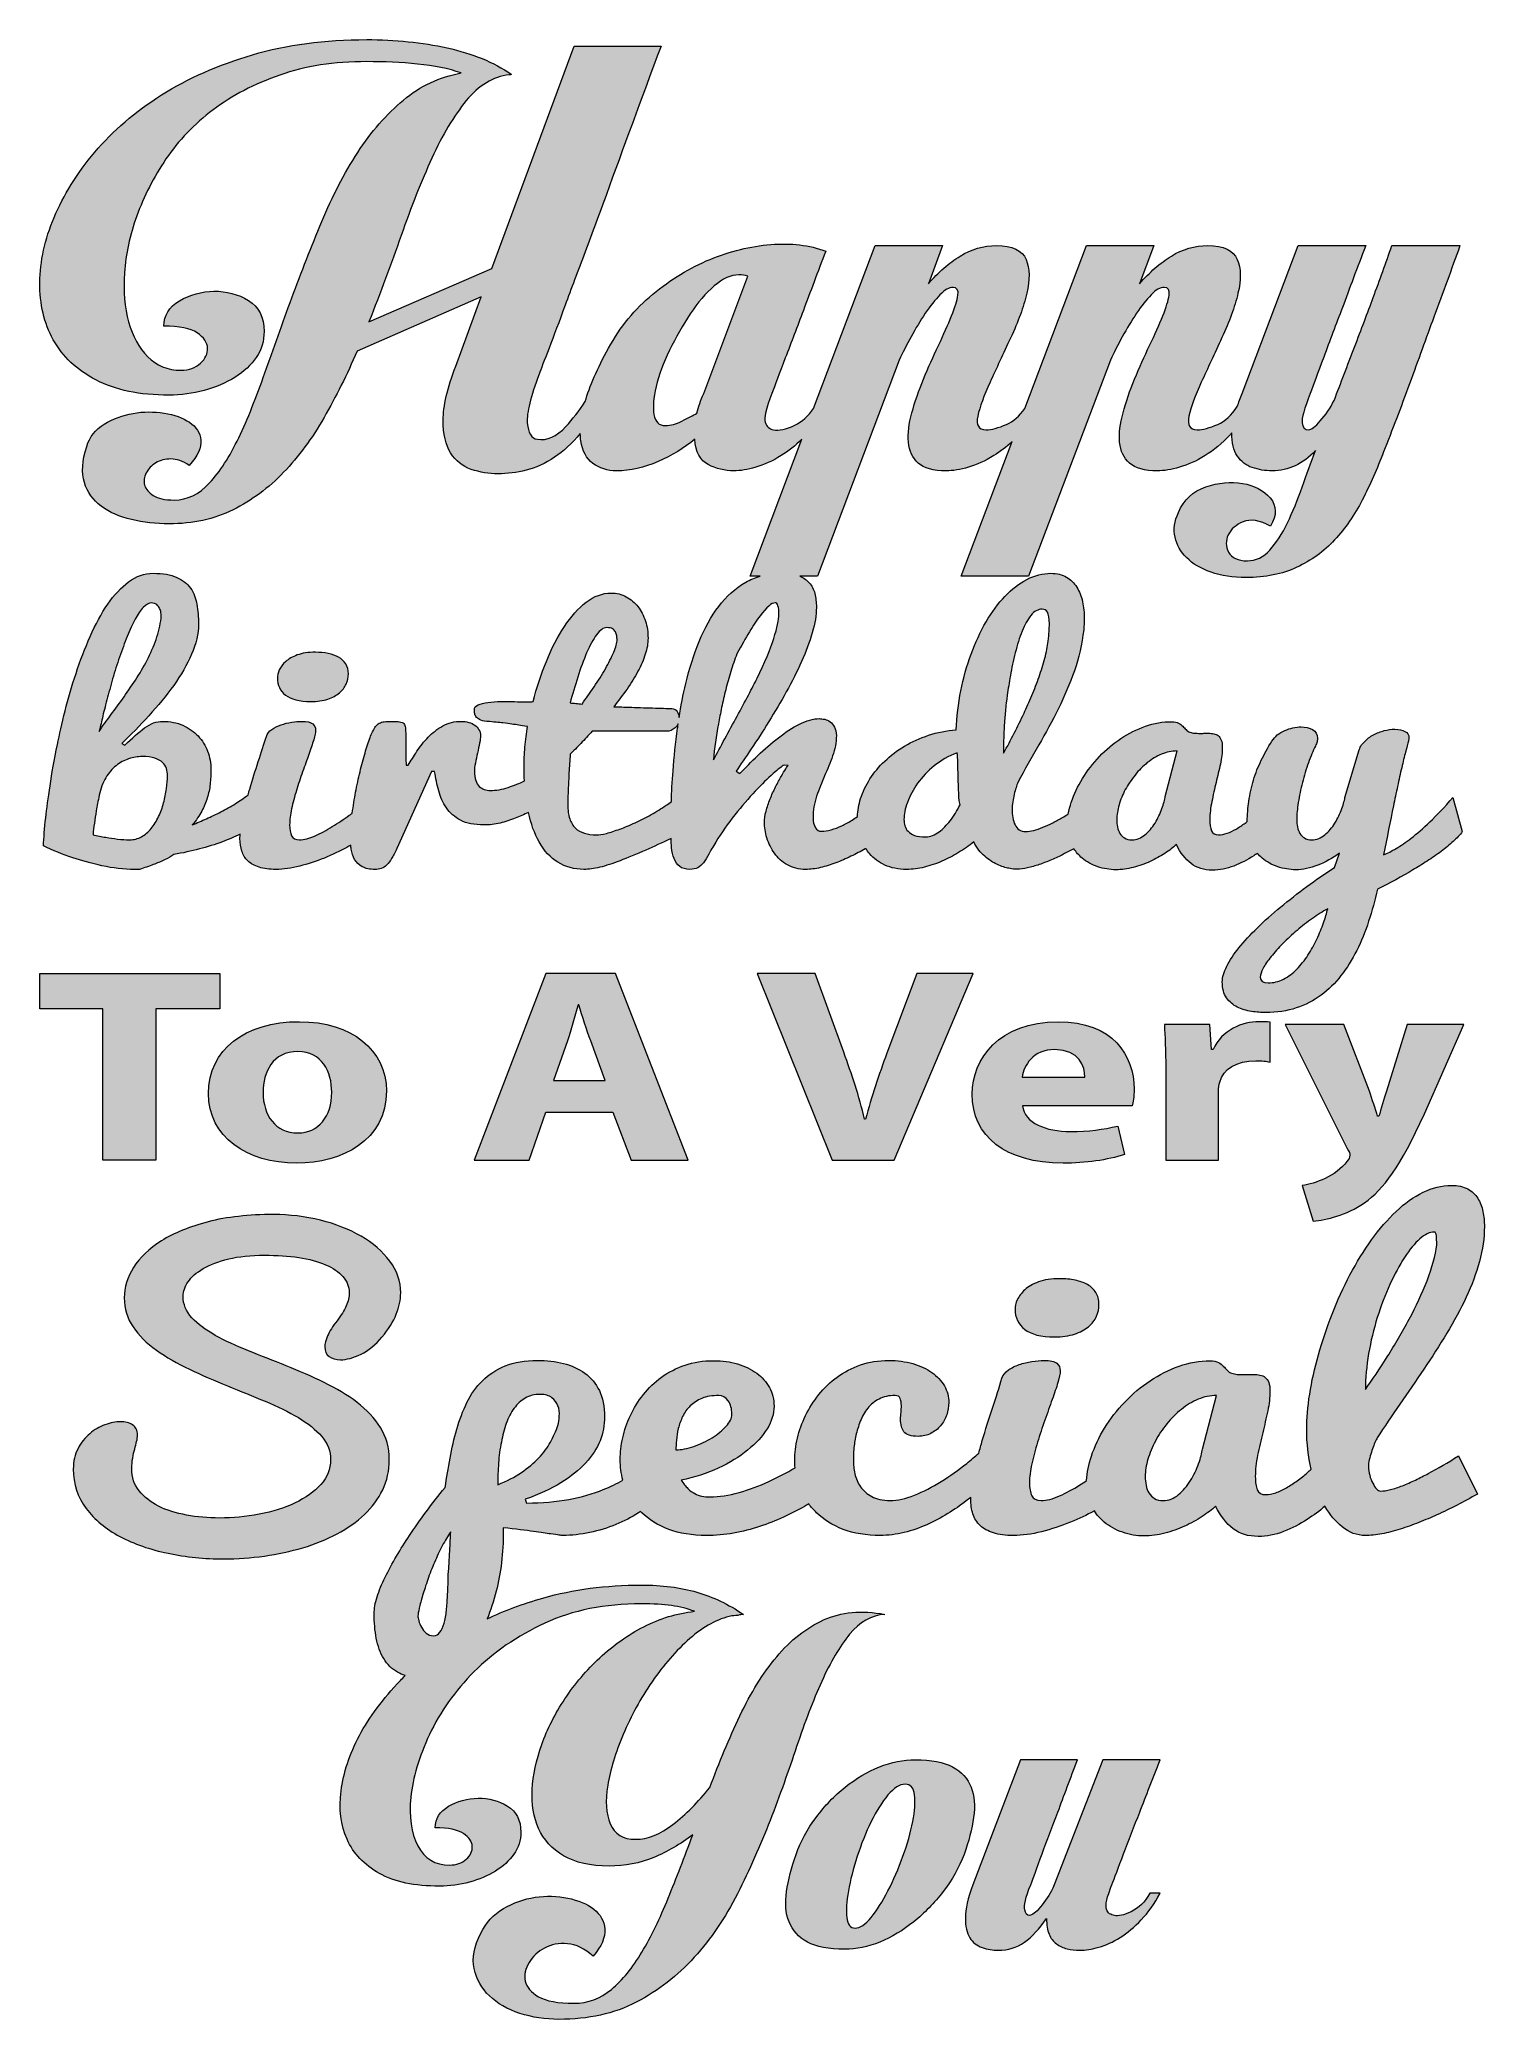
# Model space of a CAD drawing. Header units: inches. Extents: x 1.1 to 13.9, y -17.7 to -0.3.
import ezdxf

# ---------------------------------------------------------------- set-up
doc = ezdxf.new("R2010")
doc.units = ezdxf.units.IN
doc.header["$MEASUREMENT"] = 0
doc.layers.add('Layer 1', color=7, linetype='Continuous')

# ---------------------------------------------------------------- blocks, each defined once
blk = doc.blocks.new('block 2')
at = {"layer": 'Layer 1', "lineweight": 0}
for points, knots in [([(1.629, -3.275), (1.799, -3.364), (2.013, -3.409), (2.273, -3.409), (2.378, -3.409), (2.482, -3.395), (2.583, -3.367), (2.684, -3.339), (2.775, -3.301), (2.854, -3.252), (2.933, -3.203), (2.996, -3.144), (3.042, -3.076), (3.088, -3.007), (3.111, -2.931), (3.111, -2.847), (3.111, -2.721), (3.065, -2.63), (2.973, -2.574), (2.88, -2.518), (2.779, -2.491), (2.669, -2.493), (2.559, -2.495), (2.458, -2.523), (2.365, -2.577), (2.273, -2.631), (2.227, -2.706), (2.227, -2.8), (2.363, -2.8), (2.461, -2.82), (2.52, -2.86), (2.58, -2.901), (2.611, -2.945), (2.613, -2.994), (2.615, -3.043), (2.594, -3.088), (2.55, -3.128), (2.506, -3.168), (2.449, -3.189), (2.378, -3.189), (2.26, -3.189), (2.162, -3.149), (2.085, -3.07), (2.008, -2.992), (1.952, -2.889), (1.916, -2.763), (1.881, -2.637), (1.869, -2.493), (1.88, -2.33), (1.891, -2.167), (1.927, -2), (1.989, -1.829), (2.051, -1.657), (2.136, -1.49), (2.246, -1.327), (2.356, -1.165), (2.495, -1.02), (2.662, -0.894), (2.829, -0.768), (3.025, -0.666), (3.25, -0.587), (3.474, -0.508), (3.729, -0.469), (4.015, -0.469), (4.169, -0.469), (4.319, -0.476), (4.464, -0.49), (4.61, -0.504), (4.737, -0.53), (4.847, -0.569), (4.658, -0.604), (4.488, -0.683), (4.339, -0.808), (4.189, -0.932), (4.055, -1.086), (3.936, -1.27), (3.817, -1.453), (3.712, -1.656), (3.619, -1.879), (3.527, -2.101), (3.439, -2.325), (3.355, -2.551), (3.272, -2.776), (3.193, -2.997), (3.118, -3.212), (3.043, -3.427), (2.966, -3.618), (2.887, -3.784), (2.808, -3.951), (2.722, -4.084), (2.629, -4.183), (2.537, -4.283), (2.433, -4.333), (2.319, -4.333), (2.235, -4.333), (2.174, -4.32), (2.134, -4.294), (2.095, -4.267), (2.069, -4.237), (2.058, -4.202), (2.047, -4.167), (2.052, -4.131), (2.072, -4.094), (2.091, -4.057), (2.12, -4.028), (2.157, -4.005), (2.195, -3.982), (2.239, -3.971), (2.289, -3.971), (2.34, -3.971), (2.394, -3.99), (2.451, -4.029), (2.526, -3.945), (2.56, -3.87), (2.553, -3.805), (2.547, -3.741), (2.514, -3.688), (2.454, -3.648), (2.395, -3.608), (2.32, -3.581), (2.23, -3.567), (2.14, -3.553), (2.048, -3.553), (1.956, -3.569), (1.864, -3.585), (1.779, -3.616), (1.702, -3.664), (1.625, -3.711), (1.573, -3.777), (1.547, -3.861), (1.507, -3.987), (1.501, -4.092), (1.527, -4.178), (1.553, -4.264), (1.603, -4.334), (1.676, -4.388), (1.748, -4.442), (1.837, -4.482), (1.943, -4.506), (2.048, -4.531), (2.158, -4.543), (2.273, -4.543), (2.484, -4.543), (2.672, -4.502), (2.837, -4.42), (3.002, -4.337), (3.151, -4.227), (3.283, -4.089), (3.415, -3.951), (3.534, -3.79), (3.639, -3.606), (3.745, -3.422), (3.842, -3.227), (3.93, -3.021), (3.93, -3.021), (5.025, -2.543), (5.025, -2.543), (5.025, -2.543), (4.801, -3.152), (4.801, -3.152), (4.726, -3.348), (4.689, -3.507), (4.689, -3.63), (4.689, -3.752), (4.711, -3.848), (4.755, -3.918), (4.799, -3.988), (4.859, -4.036), (4.936, -4.063), (5.013, -4.089), (5.091, -4.102), (5.171, -4.102), (5.254, -4.102), (5.338, -4.092), (5.421, -4.071), (5.505, -4.05), (5.589, -4.011), (5.672, -3.955), (5.749, -3.903), (5.825, -3.834), (5.898, -3.748), (5.899, -3.77), (5.9, -3.791), (5.903, -3.811), (5.916, -3.9), (5.952, -3.967), (6.009, -4.01), (6.066, -4.054), (6.136, -4.076), (6.22, -4.076), (6.339, -4.076), (6.46, -4.049), (6.583, -3.994), (6.706, -3.94), (6.814, -3.875), (6.907, -3.798), (6.915, -3.91), (6.955, -3.984), (7.025, -4.021), (7.096, -4.057), (7.171, -4.076), (7.25, -4.076), (7.307, -4.076), (7.372, -4.065), (7.444, -4.044), (7.517, -4.023), (7.592, -3.989), (7.669, -3.942), (7.732, -3.903), (7.793, -3.855), (7.852, -3.797), (7.852, -3.797), (7.395, -5.005), (7.395, -5.005), (7.395, -5.005), (7.482, -5.005), (7.482, -5.005), (7.438, -5.018), (7.396, -5.035), (7.357, -5.058), (7.265, -5.111), (7.186, -5.182), (7.118, -5.271), (7.05, -5.36), (6.993, -5.463), (6.946, -5.581), (6.898, -5.698), (6.859, -5.821), (6.828, -5.95), (6.804, -6.05), (6.784, -6.15), (6.768, -6.251), (6.767, -6.231), (6.762, -6.213), (6.753, -6.198), (6.743, -6.181), (6.727, -6.172), (6.704, -6.171), (6.684, -6.17), (6.66, -6.169), (6.63, -6.169), (6.601, -6.168), (6.569, -6.167), (6.535, -6.166), (6.5, -6.165), (6.465, -6.164), (6.429, -6.162), (6.392, -6.161), (6.358, -6.16), (6.327, -6.159), (6.296, -6.158), (6.268, -6.157), (6.244, -6.157), (6.22, -6.157), (6.203, -6.156), (6.193, -6.155), (6.234, -6.103), (6.273, -6.051), (6.31, -5.999), (6.347, -5.946), (6.379, -5.894), (6.406, -5.843), (6.434, -5.792), (6.455, -5.742), (6.471, -5.692), (6.487, -5.643), (6.495, -5.596), (6.495, -5.551), (6.495, -5.499), (6.488, -5.448), (6.472, -5.4), (6.457, -5.351), (6.435, -5.309), (6.406, -5.273), (6.378, -5.237), (6.344, -5.208), (6.303, -5.186), (6.263, -5.164), (6.218, -5.153), (6.169, -5.153), (6.093, -5.153), (6.02, -5.18), (5.95, -5.234), (5.881, -5.288), (5.817, -5.36), (5.758, -5.449), (5.699, -5.538), (5.646, -5.64), (5.599, -5.755), (5.552, -5.869), (5.513, -5.988), (5.482, -6.11), (5.471, -6.112), (5.45, -6.113), (5.42, -6.112), (5.389, -6.112), (5.355, -6.111), (5.317, -6.11), (5.279, -6.109), (5.239, -6.109), (5.197, -6.109), (5.156, -6.11), (5.118, -6.112), (5.083, -6.117), (5.048, -6.121), (5.02, -6.128), (4.998, -6.138), (4.975, -6.147), (4.964, -6.161), (4.964, -6.179), (4.964, -6.188), (4.965, -6.197), (4.966, -6.209), (4.967, -6.22), (4.971, -6.231), (4.978, -6.241), (4.985, -6.252), (4.996, -6.261), (5.01, -6.268), (5.025, -6.276), (5.046, -6.281), (5.074, -6.284), (5.135, -6.29), (5.182, -6.294), (5.215, -6.298), (5.247, -6.301), (5.274, -6.305), (5.295, -6.308), (5.316, -6.311), (5.336, -6.314), (5.355, -6.317), (5.373, -6.321), (5.4, -6.324), (5.434, -6.328), (5.424, -6.388), (5.416, -6.449), (5.41, -6.511), (5.405, -6.573), (5.402, -6.631), (5.402, -6.685), (5.402, -6.728), (5.403, -6.769), (5.405, -6.809), (5.362, -6.83), (5.315, -6.849), (5.263, -6.866), (5.209, -6.884), (5.156, -6.893), (5.104, -6.893), (5.086, -6.893), (5.069, -6.89), (5.052, -6.885), (5.036, -6.879), (5.021, -6.87), (5.008, -6.857), (4.995, -6.844), (4.984, -6.826), (4.976, -6.805), (4.968, -6.783), (4.964, -6.756), (4.964, -6.723), (4.964, -6.704), (4.967, -6.68), (4.973, -6.652), (4.978, -6.623), (4.985, -6.594), (4.992, -6.563), (4.998, -6.533), (5.005, -6.504), (5.01, -6.476), (5.016, -6.449), (5.019, -6.427), (5.019, -6.412), (5.019, -6.392), (5.014, -6.374), (5.005, -6.358), (4.996, -6.342), (4.984, -6.329), (4.969, -6.318), (4.953, -6.307), (4.935, -6.299), (4.915, -6.293), (4.894, -6.287), (4.873, -6.284), (4.851, -6.284), (4.789, -6.284), (4.734, -6.297), (4.686, -6.324), (4.638, -6.351), (4.595, -6.384), (4.558, -6.423), (4.52, -6.462), (4.487, -6.504), (4.458, -6.548), (4.43, -6.593), (4.404, -6.634), (4.382, -6.67), (4.382, -6.67), (4.363, -6.67), (4.363, -6.67), (4.36, -6.624), (4.359, -6.577), (4.359, -6.529), (4.359, -6.482), (4.359, -6.441), (4.359, -6.408), (4.359, -6.38), (4.358, -6.357), (4.357, -6.341), (4.355, -6.325), (4.35, -6.312), (4.342, -6.304), (4.334, -6.295), (4.322, -6.29), (4.305, -6.287), (4.289, -6.285), (4.266, -6.284), (4.236, -6.284), (4.21, -6.284), (4.188, -6.285), (4.17, -6.287), (4.153, -6.29), (4.138, -6.294), (4.126, -6.301), (4.114, -6.308), (4.104, -6.317), (4.094, -6.329), (4.085, -6.341), (4.076, -6.357), (4.067, -6.377), (4.052, -6.406), (4.037, -6.444), (4.023, -6.491), (4.008, -6.537), (3.993, -6.588), (3.978, -6.643), (3.963, -6.698), (3.949, -6.756), (3.936, -6.818), (3.923, -6.879), (3.912, -6.939), (3.902, -6.998), (3.897, -7.031), (3.892, -7.063), (3.888, -7.094), (3.879, -7.1), (3.871, -7.106), (3.862, -7.112), (3.813, -7.146), (3.763, -7.18), (3.712, -7.212), (3.66, -7.244), (3.61, -7.271), (3.56, -7.294), (3.509, -7.317), (3.464, -7.328), (3.423, -7.328), (3.388, -7.328), (3.364, -7.316), (3.353, -7.292), (3.341, -7.268), (3.336, -7.236), (3.336, -7.195), (3.336, -7.153), (3.341, -7.106), (3.353, -7.054), (3.364, -7.002), (3.378, -6.949), (3.396, -6.894), (3.413, -6.839), (3.431, -6.784), (3.45, -6.729), (3.47, -6.674), (3.488, -6.623), (3.505, -6.576), (3.522, -6.528), (3.536, -6.485), (3.548, -6.448), (3.559, -6.41), (3.565, -6.382), (3.565, -6.362), (3.565, -6.338), (3.556, -6.319), (3.539, -6.305), (3.522, -6.291), (3.49, -6.284), (3.442, -6.284), (3.415, -6.284), (3.386, -6.287), (3.354, -6.292), (3.321, -6.297), (3.29, -6.304), (3.26, -6.315), (3.23, -6.325), (3.202, -6.339), (3.179, -6.355), (3.155, -6.372), (3.139, -6.392), (3.131, -6.416), (3.11, -6.484), (3.087, -6.558), (3.06, -6.639), (3.033, -6.719), (3.008, -6.8), (2.984, -6.881), (2.979, -6.899), (2.974, -6.916), (2.969, -6.933), (2.932, -6.961), (2.895, -6.987), (2.859, -7.009), (2.816, -7.036), (2.773, -7.06), (2.73, -7.082), (2.687, -7.104), (2.645, -7.124), (2.603, -7.142), (2.561, -7.16), (2.519, -7.178), (2.478, -7.197), (2.512, -7.156), (2.54, -7.115), (2.561, -7.076), (2.582, -7.038), (2.598, -6.998), (2.61, -6.959), (2.622, -6.92), (2.631, -6.879), (2.635, -6.838), (2.64, -6.797), (2.642, -6.753), (2.642, -6.707), (2.642, -6.652), (2.632, -6.599), (2.613, -6.548), (2.594, -6.497), (2.566, -6.452), (2.529, -6.413), (2.493, -6.374), (2.448, -6.343), (2.396, -6.319), (2.343, -6.296), (2.284, -6.284), (2.216, -6.284), (2.164, -6.284), (2.111, -6.303), (2.058, -6.342), (2.005, -6.38), (1.947, -6.431), (1.883, -6.495), (1.883, -6.495), (1.856, -6.48), (1.856, -6.48), (1.936, -6.403), (2.016, -6.321), (2.096, -6.234), (2.176, -6.147), (2.249, -6.058), (2.314, -5.967), (2.379, -5.876), (2.431, -5.784), (2.472, -5.693), (2.512, -5.601), (2.533, -5.513), (2.533, -5.426), (2.533, -5.365), (2.528, -5.307), (2.519, -5.252), (2.51, -5.198), (2.491, -5.151), (2.463, -5.11), (2.434, -5.07), (2.394, -5.038), (2.341, -5.015), (2.289, -4.991), (2.219, -4.979), (2.133, -4.979), (2.055, -4.979), (1.983, -5.004), (1.917, -5.054), (1.85, -5.104), (1.788, -5.17), (1.732, -5.252), (1.676, -5.335), (1.624, -5.429), (1.578, -5.535), (1.532, -5.64), (1.49, -5.749), (1.453, -5.861), (1.416, -5.973), (1.384, -6.083), (1.357, -6.192), (1.33, -6.302), (1.307, -6.401), (1.289, -6.489), (1.261, -6.623), (1.24, -6.743), (1.224, -6.852), (1.208, -6.96), (1.195, -7.054), (1.186, -7.134), (1.176, -7.226), (1.169, -7.309), (1.166, -7.382), (1.248, -7.421), (1.334, -7.456), (1.424, -7.486), (1.501, -7.512), (1.587, -7.536), (1.682, -7.557), (1.778, -7.578), (1.874, -7.589), (1.97, -7.589), (1.97, -7.589), (2.013, -7.589), (2.013, -7.589), (2.056, -7.575), (2.097, -7.561), (2.134, -7.547), (2.167, -7.534), (2.201, -7.52), (2.234, -7.505), (2.268, -7.489), (2.294, -7.474), (2.314, -7.458), (2.394, -7.444), (2.469, -7.428), (2.54, -7.409), (2.611, -7.391), (2.68, -7.37), (2.745, -7.345), (2.798, -7.325), (2.849, -7.302), (2.9, -7.277), (2.899, -7.29), (2.898, -7.303), (2.898, -7.316), (2.898, -7.356), (2.904, -7.394), (2.915, -7.428), (2.925, -7.462), (2.943, -7.491), (2.968, -7.514), (2.993, -7.538), (3.026, -7.556), (3.067, -7.569), (3.107, -7.582), (3.157, -7.589), (3.216, -7.589), (3.282, -7.589), (3.352, -7.579), (3.425, -7.56), (3.499, -7.541), (3.571, -7.518), (3.642, -7.489), (3.712, -7.46), (3.778, -7.429), (3.839, -7.395), (3.851, -7.388), (3.863, -7.382), (3.874, -7.375), (3.875, -7.387), (3.877, -7.399), (3.878, -7.41), (3.883, -7.444), (3.894, -7.475), (3.909, -7.501), (3.924, -7.528), (3.946, -7.549), (3.975, -7.565), (4.003, -7.581), (4.041, -7.589), (4.088, -7.589), (4.108, -7.589), (4.127, -7.586), (4.144, -7.58), (4.161, -7.574), (4.177, -7.564), (4.192, -7.549), (4.207, -7.535), (4.221, -7.516), (4.235, -7.493), (4.25, -7.47), (4.265, -7.441), (4.281, -7.405), (4.281, -7.405), (4.587, -6.727), (4.587, -6.727), (4.587, -6.727), (4.614, -6.727), (4.614, -6.727), (4.623, -6.784), (4.635, -6.841), (4.65, -6.896), (4.665, -6.952), (4.687, -7.002), (4.718, -7.047), (4.749, -7.092), (4.791, -7.128), (4.843, -7.156), (4.895, -7.184), (4.964, -7.197), (5.05, -7.197), (5.098, -7.197), (5.145, -7.192), (5.191, -7.18), (5.237, -7.169), (5.281, -7.155), (5.324, -7.138), (5.365, -7.122), (5.404, -7.105), (5.44, -7.087), (5.463, -7.187), (5.494, -7.274), (5.535, -7.346), (5.579, -7.425), (5.635, -7.485), (5.701, -7.526), (5.767, -7.568), (5.843, -7.589), (5.93, -7.589), (5.972, -7.589), (6.019, -7.583), (6.071, -7.57), (6.123, -7.557), (6.182, -7.538), (6.248, -7.513), (6.315, -7.487), (6.391, -7.456), (6.477, -7.418), (6.543, -7.388), (6.617, -7.355), (6.698, -7.317), (6.698, -7.344), (6.7, -7.371), (6.702, -7.397), (6.706, -7.433), (6.713, -7.466), (6.724, -7.494), (6.736, -7.523), (6.752, -7.546), (6.774, -7.563), (6.795, -7.58), (6.825, -7.589), (6.863, -7.589), (6.891, -7.589), (6.915, -7.584), (6.933, -7.574), (6.951, -7.564), (6.968, -7.549), (6.983, -7.53), (6.999, -7.51), (7.014, -7.485), (7.03, -7.455), (7.046, -7.425), (7.067, -7.389), (7.092, -7.348), (7.142, -7.266), (7.198, -7.186), (7.26, -7.108), (7.322, -7.031), (7.382, -6.961), (7.44, -6.899), (7.498, -6.837), (7.551, -6.786), (7.597, -6.745), (7.643, -6.704), (7.676, -6.679), (7.695, -6.669), (7.695, -6.669), (7.731, -6.673), (7.731, -6.673), (7.727, -6.676), (7.72, -6.686), (7.709, -6.703), (7.697, -6.72), (7.684, -6.742), (7.668, -6.769), (7.653, -6.796), (7.637, -6.827), (7.619, -6.862), (7.601, -6.896), (7.585, -6.932), (7.571, -6.968), (7.557, -7.004), (7.545, -7.04), (7.535, -7.076), (7.525, -7.112), (7.521, -7.144), (7.521, -7.173), (7.521, -7.216), (7.528, -7.263), (7.543, -7.312), (7.558, -7.361), (7.58, -7.406), (7.609, -7.447), (7.639, -7.488), (7.677, -7.522), (7.723, -7.549), (7.769, -7.576), (7.824, -7.589), (7.886, -7.589), (7.927, -7.589), (7.97, -7.583), (8.015, -7.573), (8.06, -7.562), (8.105, -7.548), (8.15, -7.531), (8.195, -7.514), (8.24, -7.495), (8.284, -7.473), (8.329, -7.452), (8.37, -7.43), (8.408, -7.409), (8.411, -7.408), (8.413, -7.406), (8.415, -7.405), (8.425, -7.421), (8.436, -7.435), (8.448, -7.45), (8.484, -7.492), (8.529, -7.525), (8.583, -7.551), (8.637, -7.576), (8.701, -7.589), (8.775, -7.589), (8.827, -7.589), (8.879, -7.582), (8.931, -7.569), (8.983, -7.556), (9.034, -7.539), (9.085, -7.517), (9.136, -7.495), (9.185, -7.47), (9.232, -7.44), (9.279, -7.411), (9.324, -7.38), (9.366, -7.347), (9.393, -7.4), (9.426, -7.442), (9.463, -7.473), (9.5, -7.505), (9.537, -7.529), (9.574, -7.546), (9.611, -7.563), (9.645, -7.574), (9.676, -7.579), (9.708, -7.585), (9.731, -7.588), (9.747, -7.588), (9.776, -7.588), (9.807, -7.584), (9.84, -7.576), (9.874, -7.568), (9.908, -7.558), (9.944, -7.546), (9.979, -7.534), (10.015, -7.52), (10.051, -7.504), (10.088, -7.488), (10.123, -7.472), (10.156, -7.456), (10.186, -7.44), (10.217, -7.424), (10.249, -7.407), (10.269, -7.438), (10.293, -7.465), (10.321, -7.489), (10.361, -7.522), (10.407, -7.547), (10.459, -7.565), (10.511, -7.583), (10.564, -7.592), (10.619, -7.592), (10.67, -7.592), (10.721, -7.585), (10.772, -7.571), (10.824, -7.558), (10.873, -7.54), (10.92, -7.519), (10.968, -7.498), (11.011, -7.474), (11.051, -7.448), (11.091, -7.421), (11.124, -7.395), (11.152, -7.37), (11.188, -7.443), (11.232, -7.499), (11.282, -7.538), (11.332, -7.576), (11.394, -7.596), (11.47, -7.596), (11.532, -7.596), (11.595, -7.583), (11.658, -7.559), (11.72, -7.535), (11.779, -7.505), (11.834, -7.469), (11.845, -7.462), (11.855, -7.455), (11.866, -7.448), (11.878, -7.463), (11.892, -7.476), (11.907, -7.489), (11.947, -7.522), (11.993, -7.547), (12.045, -7.565), (12.097, -7.583), (12.15, -7.592), (12.204, -7.592), (12.267, -7.592), (12.332, -7.578), (12.398, -7.552), (12.465, -7.525), (12.529, -7.49), (12.591, -7.446), (12.591, -7.446), (12.545, -7.573), (12.545, -7.573), (12.462, -7.626), (12.381, -7.682), (12.301, -7.741), (12.221, -7.8), (12.144, -7.86), (12.07, -7.921), (11.997, -7.981), (11.929, -8.042), (11.866, -8.103), (11.803, -8.165), (11.749, -8.223), (11.704, -8.28), (11.658, -8.337), (11.622, -8.391), (11.596, -8.442), (11.57, -8.493), (11.557, -8.539), (11.557, -8.58), (11.557, -8.639), (11.569, -8.686), (11.594, -8.721), (11.619, -8.756), (11.651, -8.784), (11.689, -8.803), (11.727, -8.822), (11.769, -8.834), (11.814, -8.841), (11.859, -8.847), (11.901, -8.85), (11.94, -8.85), (12.038, -8.85), (12.127, -8.837), (12.208, -8.81), (12.289, -8.783), (12.362, -8.746), (12.427, -8.698), (12.493, -8.65), (12.552, -8.592), (12.603, -8.525), (12.655, -8.458), (12.701, -8.385), (12.742, -8.304), (12.782, -8.224), (12.817, -8.138), (12.847, -8.046), (12.877, -7.954), (12.902, -7.86), (12.924, -7.763), (13.036, -7.708), (13.14, -7.652), (13.237, -7.594), (13.278, -7.57), (13.319, -7.544), (13.362, -7.516), (13.405, -7.489), (13.446, -7.46), (13.485, -7.431), (13.525, -7.401), (13.56, -7.372), (13.593, -7.342), (13.625, -7.313), (13.652, -7.284), (13.672, -7.256), (13.672, -7.256), (13.59, -6.954), (13.59, -6.954), (13.515, -7.04), (13.447, -7.112), (13.387, -7.17), (13.327, -7.227), (13.272, -7.275), (13.223, -7.313), (13.174, -7.351), (13.129, -7.381), (13.09, -7.404), (13.05, -7.427), (13.013, -7.446), (12.979, -7.461), (13.008, -7.307), (13.037, -7.163), (13.066, -7.029), (13.077, -6.972), (13.089, -6.915), (13.102, -6.857), (13.114, -6.799), (13.126, -6.745), (13.138, -6.693), (13.15, -6.642), (13.161, -6.595), (13.172, -6.555), (13.182, -6.514), (13.19, -6.482), (13.197, -6.458), (13.201, -6.447), (13.202, -6.438), (13.202, -6.43), (13.202, -6.403), (13.19, -6.384), (13.167, -6.372), (13.143, -6.36), (13.113, -6.353), (13.078, -6.353), (13.048, -6.353), (13.017, -6.357), (12.984, -6.366), (12.951, -6.374), (12.919, -6.386), (12.889, -6.402), (12.859, -6.419), (12.832, -6.439), (12.809, -6.463), (12.785, -6.487), (12.769, -6.514), (12.76, -6.545), (12.76, -6.545), (12.64, -6.945), (12.64, -6.945), (12.636, -6.974), (12.626, -7.01), (12.61, -7.053), (12.595, -7.097), (12.575, -7.139), (12.55, -7.18), (12.525, -7.221), (12.495, -7.255), (12.461, -7.284), (12.427, -7.313), (12.388, -7.328), (12.346, -7.328), (12.32, -7.328), (12.298, -7.323), (12.281, -7.312), (12.264, -7.302), (12.251, -7.288), (12.24, -7.272), (12.23, -7.255), (12.223, -7.236), (12.219, -7.214), (12.215, -7.193), (12.213, -7.171), (12.213, -7.149), (12.213, -7.105), (12.218, -7.055), (12.227, -6.998), (12.236, -6.941), (12.248, -6.882), (12.263, -6.823), (12.279, -6.764), (12.296, -6.706), (12.316, -6.649), (12.336, -6.592), (12.357, -6.543), (12.377, -6.502), (12.384, -6.488), (12.389, -6.475), (12.392, -6.464), (12.394, -6.452), (12.396, -6.441), (12.396, -6.431), (12.396, -6.397), (12.382, -6.373), (12.353, -6.357), (12.325, -6.341), (12.29, -6.333), (12.251, -6.333), (12.204, -6.333), (12.156, -6.344), (12.107, -6.365), (12.058, -6.386), (12.02, -6.417), (11.994, -6.458), (11.959, -6.515), (11.928, -6.572), (11.9, -6.627), (11.873, -6.683), (11.85, -6.741), (11.832, -6.801), (11.814, -6.86), (11.8, -6.923), (11.79, -6.99), (11.782, -7.044), (11.778, -7.104), (11.776, -7.168), (11.771, -7.172), (11.765, -7.176), (11.759, -7.18), (11.733, -7.2), (11.706, -7.217), (11.679, -7.233), (11.652, -7.248), (11.626, -7.261), (11.6, -7.27), (11.573, -7.28), (11.548, -7.284), (11.524, -7.284), (11.492, -7.284), (11.472, -7.272), (11.462, -7.248), (11.452, -7.224), (11.447, -7.191), (11.447, -7.149), (11.447, -7.099), (11.453, -7.046), (11.465, -6.99), (11.476, -6.934), (11.488, -6.879), (11.502, -6.823), (11.516, -6.767), (11.528, -6.713), (11.54, -6.66), (11.551, -6.607), (11.557, -6.559), (11.557, -6.515), (11.557, -6.487), (11.554, -6.465), (11.547, -6.449), (11.541, -6.432), (11.532, -6.42), (11.521, -6.41), (11.51, -6.401), (11.496, -6.396), (11.482, -6.393), (11.467, -6.39), (11.451, -6.389), (11.434, -6.389), (11.421, -6.389), (11.408, -6.389), (11.395, -6.389), (11.382, -6.39), (11.369, -6.39), (11.357, -6.39), (11.342, -6.39), (11.328, -6.389), (11.313, -6.388), (11.299, -6.387), (11.285, -6.384), (11.271, -6.379), (11.258, -6.375), (11.246, -6.367), (11.237, -6.357), (11.228, -6.348), (11.219, -6.337), (11.209, -6.327), (11.199, -6.316), (11.187, -6.307), (11.172, -6.299), (11.158, -6.291), (11.137, -6.287), (11.111, -6.287), (11.032, -6.287), (10.955, -6.3), (10.879, -6.327), (10.804, -6.354), (10.731, -6.39), (10.663, -6.435), (10.595, -6.48), (10.532, -6.533), (10.474, -6.594), (10.417, -6.655), (10.367, -6.719), (10.325, -6.788), (10.283, -6.856), (10.25, -6.926), (10.226, -6.998), (10.214, -7.033), (10.205, -7.067), (10.199, -7.101), (10.182, -7.112), (10.164, -7.122), (10.147, -7.132), (10.12, -7.148), (10.092, -7.163), (10.062, -7.178), (10.033, -7.193), (10.005, -7.206), (9.976, -7.218), (9.948, -7.23), (9.921, -7.239), (9.895, -7.246), (9.869, -7.252), (9.846, -7.256), (9.824, -7.256), (9.801, -7.256), (9.782, -7.25), (9.767, -7.24), (9.751, -7.229), (9.739, -7.214), (9.73, -7.195), (9.721, -7.177), (9.714, -7.156), (9.71, -7.132), (9.706, -7.109), (9.704, -7.084), (9.704, -7.057), (9.704, -7.037), (9.706, -7.015), (9.71, -6.993), (9.713, -6.971), (9.717, -6.949), (9.722, -6.928), (9.728, -6.906), (9.733, -6.887), (9.739, -6.869), (9.744, -6.85), (9.75, -6.835), (9.756, -6.822), (9.815, -6.708), (9.876, -6.598), (9.939, -6.492), (10.001, -6.386), (10.059, -6.279), (10.113, -6.171), (10.166, -6.063), (10.213, -5.953), (10.253, -5.839), (10.293, -5.725), (10.32, -5.605), (10.335, -5.477), (10.338, -5.443), (10.34, -5.411), (10.34, -5.379), (10.34, -5.327), (10.335, -5.277), (10.325, -5.229), (10.315, -5.18), (10.298, -5.138), (10.274, -5.101), (10.251, -5.064), (10.221, -5.035), (10.183, -5.013), (10.145, -4.99), (10.1, -4.979), (10.046, -4.979), (9.973, -4.979), (9.903, -4.997), (9.834, -5.033), (9.766, -5.069), (9.702, -5.118), (9.641, -5.182), (9.581, -5.245), (9.525, -5.32), (9.475, -5.407), (9.424, -5.494), (9.38, -5.589), (9.342, -5.691), (9.305, -5.794), (9.274, -5.902), (9.252, -6.015), (9.229, -6.128), (9.216, -6.243), (9.212, -6.359), (9.126, -6.365), (9.044, -6.381), (8.968, -6.406), (8.892, -6.432), (8.821, -6.464), (8.756, -6.502), (8.691, -6.541), (8.633, -6.585), (8.582, -6.634), (8.531, -6.683), (8.487, -6.736), (8.451, -6.792), (8.415, -6.847), (8.388, -6.905), (8.369, -6.964), (8.352, -7.018), (8.343, -7.07), (8.341, -7.123), (8.326, -7.133), (8.31, -7.144), (8.293, -7.155), (8.263, -7.173), (8.233, -7.19), (8.202, -7.204), (8.172, -7.219), (8.141, -7.231), (8.11, -7.24), (8.079, -7.249), (8.05, -7.253), (8.023, -7.253), (8.001, -7.253), (7.984, -7.242), (7.97, -7.221), (7.956, -7.199), (7.95, -7.17), (7.95, -7.134), (7.95, -7.067), (7.96, -7.004), (7.981, -6.943), (8.002, -6.883), (8.026, -6.823), (8.051, -6.765), (8.077, -6.706), (8.1, -6.648), (8.122, -6.589), (8.144, -6.531), (8.155, -6.471), (8.155, -6.409), (8.155, -6.378), (8.149, -6.353), (8.139, -6.334), (8.129, -6.314), (8.116, -6.299), (8.101, -6.288), (8.085, -6.277), (8.069, -6.27), (8.052, -6.266), (8.035, -6.262), (8.02, -6.26), (8.006, -6.26), (7.951, -6.26), (7.893, -6.276), (7.831, -6.308), (7.769, -6.34), (7.706, -6.38), (7.644, -6.429), (7.581, -6.477), (7.521, -6.53), (7.463, -6.586), (7.404, -6.642), (7.352, -6.695), (7.305, -6.743), (7.305, -6.743), (7.271, -6.724), (7.271, -6.724), (7.31, -6.667), (7.355, -6.601), (7.405, -6.526), (7.456, -6.451), (7.508, -6.371), (7.56, -6.286), (7.612, -6.201), (7.664, -6.114), (7.714, -6.024), (7.764, -5.934), (7.809, -5.845), (7.848, -5.757), (7.887, -5.669), (7.919, -5.584), (7.943, -5.503), (7.967, -5.421), (7.979, -5.347), (7.979, -5.28), (7.979, -5.234), (7.974, -5.193), (7.965, -5.157), (7.956, -5.12), (7.94, -5.088), (7.916, -5.062), (7.895, -5.038), (7.866, -5.019), (7.832, -5.005), (7.832, -5.005), (7.989, -5.005), (7.989, -5.005), (7.989, -5.005), (8.708, -3.099), (8.708, -3.099), (8.739, -3.036), (8.774, -2.968), (8.814, -2.895), (8.854, -2.821), (8.895, -2.752), (8.939, -2.687), (8.983, -2.622), (9.026, -2.568), (9.068, -2.524), (9.11, -2.481), (9.148, -2.459), (9.184, -2.459), (9.219, -2.459), (9.233, -2.482), (9.227, -2.527), (9.22, -2.573), (9.201, -2.634), (9.17, -2.711), (9.14, -2.788), (9.101, -2.874), (9.055, -2.971), (9.009, -3.067), (8.965, -3.166), (8.923, -3.267), (8.881, -3.369), (8.847, -3.468), (8.821, -3.564), (8.794, -3.66), (8.784, -3.747), (8.791, -3.824), (8.798, -3.901), (8.826, -3.962), (8.877, -4.008), (8.927, -4.053), (9.01, -4.076), (9.124, -4.076), (9.181, -4.076), (9.246, -4.065), (9.319, -4.044), (9.392, -4.023), (9.466, -3.989), (9.543, -3.942), (9.599, -3.908), (9.653, -3.866), (9.706, -3.817), (9.706, -3.817), (9.256, -5.005), (9.256, -5.005), (9.256, -5.005), (9.85, -5.005), (9.85, -5.005), (9.85, -5.005), (10.57, -3.099), (10.57, -3.099), (10.601, -3.036), (10.636, -2.968), (10.675, -2.895), (10.715, -2.821), (10.757, -2.752), (10.801, -2.687), (10.845, -2.622), (10.888, -2.568), (10.93, -2.524), (10.971, -2.481), (11.01, -2.459), (11.045, -2.459), (11.08, -2.459), (11.095, -2.482), (11.088, -2.527), (11.081, -2.573), (11.063, -2.634), (11.032, -2.711), (11.001, -2.788), (10.963, -2.874), (10.916, -2.971), (10.87, -3.067), (10.826, -3.166), (10.784, -3.267), (10.742, -3.369), (10.708, -3.468), (10.682, -3.564), (10.656, -3.66), (10.646, -3.747), (10.652, -3.824), (10.659, -3.901), (10.688, -3.962), (10.738, -4.008), (10.789, -4.053), (10.871, -4.076), (10.986, -4.076), (11.043, -4.076), (11.108, -4.065), (11.18, -4.044), (11.253, -4.023), (11.328, -3.989), (11.405, -3.942), (11.482, -3.895), (11.555, -3.834), (11.626, -3.758), (11.632, -3.752), (11.637, -3.746), (11.642, -3.74), (11.641, -3.828), (11.656, -3.896), (11.689, -3.945), (11.722, -3.994), (11.766, -4.028), (11.821, -4.047), (11.876, -4.066), (11.934, -4.076), (11.996, -4.076), (12.141, -4.076), (12.268, -4.016), (12.378, -3.897), (12.339, -3.999), (12.299, -4.106), (12.26, -4.22), (12.22, -4.334), (12.177, -4.439), (12.131, -4.535), (12.085, -4.631), (12.033, -4.711), (11.976, -4.774), (11.919, -4.837), (11.853, -4.869), (11.778, -4.869), (11.694, -4.869), (11.639, -4.843), (11.613, -4.792), (11.586, -4.742), (11.585, -4.691), (11.609, -4.64), (11.634, -4.589), (11.678, -4.551), (11.741, -4.525), (11.805, -4.498), (11.886, -4.512), (11.982, -4.564), (12.039, -4.466), (12.038, -4.383), (11.979, -4.315), (11.92, -4.246), (11.838, -4.204), (11.735, -4.186), (11.631, -4.169), (11.524, -4.179), (11.411, -4.218), (11.299, -4.256), (11.219, -4.331), (11.17, -4.443), (11.135, -4.52), (11.125, -4.593), (11.141, -4.661), (11.156, -4.729), (11.19, -4.79), (11.243, -4.842), (11.296, -4.895), (11.367, -4.937), (11.458, -4.968), (11.548, -5), (11.65, -5.016), (11.765, -5.016), (11.936, -5.016), (12.086, -4.986), (12.213, -4.926), (12.341, -4.867), (12.452, -4.786), (12.547, -4.685), (12.641, -4.583), (12.723, -4.466), (12.791, -4.333), (12.859, -4.2), (12.922, -4.058), (12.979, -3.908), (13.054, -3.719), (13.13, -3.519), (13.207, -3.309), (13.284, -3.099), (13.355, -2.903), (13.421, -2.721), (13.501, -2.508), (13.577, -2.298), (13.652, -2.091), (13.652, -2.091), (13.052, -2.091), (13.052, -2.091), (12.999, -2.242), (12.944, -2.394), (12.887, -2.548), (12.838, -2.681), (12.783, -2.827), (12.722, -2.986), (12.66, -3.146), (12.601, -3.302), (12.543, -3.456), (12.508, -3.523), (12.468, -3.582), (12.421, -3.635), (12.375, -3.687), (12.341, -3.714), (12.319, -3.714), (12.284, -3.714), (12.264, -3.693), (12.26, -3.653), (12.255, -3.613), (12.279, -3.526), (12.332, -3.393), (12.359, -3.323), (12.398, -3.217), (12.451, -3.073), (12.504, -2.93), (12.559, -2.784), (12.616, -2.637), (12.678, -2.469), (12.746, -2.287), (12.821, -2.091), (12.821, -2.091), (12.227, -2.091), (12.227, -2.091), (12.227, -2.091), (11.732, -3.393), (11.732, -3.393), (11.715, -3.434), (11.701, -3.472), (11.689, -3.509), (11.64, -3.585), (11.582, -3.638), (11.517, -3.666), (11.444, -3.698), (11.384, -3.714), (11.336, -3.714), (11.27, -3.714), (11.245, -3.673), (11.263, -3.593), (11.28, -3.512), (11.317, -3.413), (11.372, -3.294), (11.427, -3.175), (11.487, -3.044), (11.553, -2.902), (11.619, -2.761), (11.667, -2.63), (11.695, -2.511), (11.724, -2.392), (11.722, -2.293), (11.689, -2.212), (11.656, -2.132), (11.569, -2.091), (11.428, -2.091), (11.313, -2.091), (11.207, -2.122), (11.108, -2.183), (11.009, -2.244), (10.915, -2.326), (10.827, -2.427), (10.827, -2.427), (10.953, -2.091), (10.953, -2.091), (10.953, -2.091), (10.359, -2.091), (10.359, -2.091), (10.359, -2.091), (9.816, -3.526), (9.816, -3.526), (9.769, -3.593), (9.716, -3.64), (9.656, -3.666), (9.583, -3.698), (9.523, -3.714), (9.474, -3.714), (9.408, -3.714), (9.384, -3.673), (9.402, -3.593), (9.419, -3.512), (9.455, -3.413), (9.51, -3.294), (9.565, -3.175), (9.626, -3.044), (9.692, -2.902), (9.758, -2.761), (9.805, -2.63), (9.834, -2.511), (9.862, -2.392), (9.86, -2.293), (9.827, -2.212), (9.794, -2.132), (9.707, -2.091), (9.567, -2.091), (9.452, -2.091), (9.345, -2.122), (9.246, -2.183), (9.147, -2.244), (9.054, -2.326), (8.966, -2.427), (8.966, -2.427), (9.091, -2.091), (9.091, -2.091), (9.091, -2.091), (8.497, -2.091), (8.497, -2.091), (8.497, -2.091), (7.954, -3.526), (7.954, -3.526), (7.907, -3.594), (7.852, -3.644), (7.788, -3.674), (7.711, -3.711), (7.648, -3.724), (7.6, -3.714), (7.564, -3.707), (7.54, -3.685), (7.527, -3.648), (7.514, -3.611), (7.534, -3.526), (7.586, -3.393), (7.613, -3.323), (7.652, -3.219), (7.705, -3.081), (7.758, -2.943), (7.811, -2.804), (7.864, -2.664), (7.925, -2.499), (7.991, -2.324), (8.062, -2.139), (7.916, -2.086), (7.755, -2.067), (7.576, -2.081), (7.398, -2.095), (7.22, -2.139), (7.042, -2.212), (6.864, -2.286), (6.695, -2.388), (6.537, -2.519), (6.378, -2.65), (6.249, -2.809), (6.147, -2.994), (6.048, -3.174), (5.979, -3.331), (5.941, -3.466), (5.887, -3.549), (5.83, -3.622), (5.771, -3.685), (5.688, -3.774), (5.604, -3.812), (5.52, -3.798), (5.468, -3.791), (5.438, -3.742), (5.431, -3.653), (5.425, -3.564), (5.459, -3.421), (5.534, -3.225), (5.551, -3.18), (5.581, -3.103), (5.623, -2.994), (5.664, -2.886), (5.712, -2.76), (5.765, -2.616), (5.817, -2.473), (5.876, -2.316), (5.94, -2.146), (6.003, -1.977), (6.066, -1.808), (6.128, -1.64), (6.273, -1.241), (6.433, -0.805), (6.61, -0.333), (6.61, -0.333), (5.844, -0.333), (5.844, -0.333), (5.844, -0.333), (5.118, -2.291), (5.118, -2.291), (5.118, -2.291), (4.035, -2.763), (4.035, -2.763), (4.136, -2.508), (4.231, -2.254), (4.319, -2.002), (4.407, -1.75), (4.497, -1.523), (4.59, -1.32), (4.682, -1.117), (4.783, -0.948), (4.893, -0.813), (5.003, -0.678), (5.129, -0.602), (5.27, -0.585), (5.27, -0.585), (5.283, -0.585), (5.283, -0.585), (5.287, -0.585), (5.289, -0.583), (5.289, -0.579), (5.135, -0.474), (4.947, -0.397), (4.725, -0.348), (4.503, -0.299), (4.266, -0.275), (4.015, -0.275), (3.646, -0.275), (3.31, -0.319), (3.009, -0.409), (2.707, -0.498), (2.44, -0.616), (2.207, -0.763), (1.974, -0.91), (1.778, -1.078), (1.619, -1.267), (1.461, -1.456), (1.341, -1.648), (1.26, -1.842), (1.178, -2.036), (1.136, -2.228), (1.134, -2.417), (1.132, -2.606), (1.172, -2.774), (1.253, -2.921), (1.334, -3.068), (1.46, -3.186), (1.629, -3.275)], [0, 0, 0, 0, 1, 1, 1, 2, 2, 2, 3, 3, 3, 4, 4, 4, 5, 5, 5, 6, 6, 6, 7, 7, 7, 8, 8, 8, 9, 9, 9, 10, 10, 10, 11, 11, 11, 12, 12, 12, 13, 13, 13, 14, 14, 14, 15, 15, 15, 16, 16, 16, 17, 17, 17, 18, 18, 18, 19, 19, 19, 20, 20, 20, 21, 21, 21, 22, 22, 22, 23, 23, 23, 24, 24, 24, 25, 25, 25, 26, 26, 26, 27, 27, 27, 28, 28, 28, 29, 29, 29, 30, 30, 30, 31, 31, 31, 32, 32, 32, 33, 33, 33, 34, 34, 34, 35, 35, 35, 36, 36, 36, 37, 37, 37, 38, 38, 38, 39, 39, 39, 40, 40, 40, 41, 41, 41, 42, 42, 42, 43, 43, 43, 44, 44, 44, 45, 45, 45, 46, 46, 46, 47, 47, 47, 48, 48, 48, 49, 49, 49, 50, 50, 50, 51, 51, 51, 52, 52, 52, 53, 53, 53, 54, 54, 54, 55, 55, 55, 56, 56, 56, 57, 57, 57, 58, 58, 58, 59, 59, 59, 60, 60, 60, 61, 61, 61, 62, 62, 62, 63, 63, 63, 64, 64, 64, 65, 65, 65, 66, 66, 66, 67, 67, 67, 68, 68, 68, 69, 69, 69, 70, 70, 70, 71, 71, 71, 72, 72, 72, 73, 73, 73, 74, 74, 74, 75, 75, 75, 76, 76, 76, 77, 77, 77, 78, 78, 78, 79, 79, 79, 80, 80, 80, 81, 81, 81, 82, 82, 82, 83, 83, 83, 84, 84, 84, 85, 85, 85, 86, 86, 86, 87, 87, 87, 88, 88, 88, 89, 89, 89, 90, 90, 90, 91, 91, 91, 92, 92, 92, 93, 93, 93, 94, 94, 94, 95, 95, 95, 96, 96, 96, 97, 97, 97, 98, 98, 98, 99, 99, 99, 100, 100, 100, 101, 101, 101, 102, 102, 102, 103, 103, 103, 104, 104, 104, 105, 105, 105, 106, 106, 106, 107, 107, 107, 108, 108, 108, 109, 109, 109, 110, 110, 110, 111, 111, 111, 112, 112, 112, 113, 113, 113, 114, 114, 114, 115, 115, 115, 116, 116, 116, 117, 117, 117, 118, 118, 118, 119, 119, 119, 120, 120, 120, 121, 121, 121, 122, 122, 122, 123, 123, 123, 124, 124, 124, 125, 125, 125, 126, 126, 126, 127, 127, 127, 128, 128, 128, 129, 129, 129, 130, 130, 130, 131, 131, 131, 132, 132, 132, 133, 133, 133, 134, 134, 134, 135, 135, 135, 136, 136, 136, 137, 137, 137, 138, 138, 138, 139, 139, 139, 140, 140, 140, 141, 141, 141, 142, 142, 142, 143, 143, 143, 144, 144, 144, 145, 145, 145, 146, 146, 146, 147, 147, 147, 148, 148, 148, 149, 149, 149, 150, 150, 150, 151, 151, 151, 152, 152, 152, 153, 153, 153, 154, 154, 154, 155, 155, 155, 156, 156, 156, 157, 157, 157, 158, 158, 158, 159, 159, 159, 160, 160, 160, 161, 161, 161, 162, 162, 162, 163, 163, 163, 164, 164, 164, 165, 165, 165, 166, 166, 166, 167, 167, 167, 168, 168, 168, 169, 169, 169, 170, 170, 170, 171, 171, 171, 172, 172, 172, 173, 173, 173, 174, 174, 174, 175, 175, 175, 176, 176, 176, 177, 177, 177, 178, 178, 178, 179, 179, 179, 180, 180, 180, 181, 181, 181, 182, 182, 182, 183, 183, 183, 184, 184, 184, 185, 185, 185, 186, 186, 186, 187, 187, 187, 188, 188, 188, 189, 189, 189, 190, 190, 190, 191, 191, 191, 192, 192, 192, 193, 193, 193, 194, 194, 194, 195, 195, 195, 196, 196, 196, 197, 197, 197, 198, 198, 198, 199, 199, 199, 200, 200, 200, 201, 201, 201, 202, 202, 202, 203, 203, 203, 204, 204, 204, 205, 205, 205, 206, 206, 206, 207, 207, 207, 208, 208, 208, 209, 209, 209, 210, 210, 210, 211, 211, 211, 212, 212, 212, 213, 213, 213, 214, 214, 214, 215, 215, 215, 216, 216, 216, 217, 217, 217, 218, 218, 218, 219, 219, 219, 220, 220, 220, 221, 221, 221, 222, 222, 222, 223, 223, 223, 224, 224, 224, 225, 225, 225, 226, 226, 226, 227, 227, 227, 228, 228, 228, 229, 229, 229, 230, 230, 230, 231, 231, 231, 232, 232, 232, 233, 233, 233, 234, 234, 234, 235, 235, 235, 236, 236, 236, 237, 237, 237, 238, 238, 238, 239, 239, 239, 240, 240, 240, 241, 241, 241, 242, 242, 242, 243, 243, 243, 244, 244, 244, 245, 245, 245, 246, 246, 246, 247, 247, 247, 248, 248, 248, 249, 249, 249, 250, 250, 250, 251, 251, 251, 252, 252, 252, 253, 253, 253, 254, 254, 254, 255, 255, 255, 256, 256, 256, 257, 257, 257, 258, 258, 258, 259, 259, 259, 260, 260, 260, 261, 261, 261, 262, 262, 262, 263, 263, 263, 264, 264, 264, 265, 265, 265, 266, 266, 266, 267, 267, 267, 268, 268, 268, 269, 269, 269, 270, 270, 270, 271, 271, 271, 272, 272, 272, 273, 273, 273, 274, 274, 274, 275, 275, 275, 276, 276, 276, 277, 277, 277, 278, 278, 278, 279, 279, 279, 280, 280, 280, 281, 281, 281, 282, 282, 282, 283, 283, 283, 284, 284, 284, 285, 285, 285, 286, 286, 286, 287, 287, 287, 288, 288, 288, 289, 289, 289, 290, 290, 290, 291, 291, 291, 292, 292, 292, 293, 293, 293, 294, 294, 294, 295, 295, 295, 296, 296, 296, 297, 297, 297, 298, 298, 298, 299, 299, 299, 300, 300, 300, 301, 301, 301, 302, 302, 302, 303, 303, 303, 304, 304, 304, 305, 305, 305, 306, 306, 306, 307, 307, 307, 308, 308, 308, 309, 309, 309, 310, 310, 310, 311, 311, 311, 312, 312, 312, 313, 313, 313, 314, 314, 314, 315, 315, 315, 316, 316, 316, 317, 317, 317, 318, 318, 318, 319, 319, 319, 320, 320, 320, 321, 321, 321, 322, 322, 322, 323, 323, 323, 324, 324, 324, 325, 325, 325, 326, 326, 326, 327, 327, 327, 328, 328, 328, 329, 329, 329, 330, 330, 330, 331, 331, 331, 332, 332, 332, 333, 333, 333, 334, 334, 334, 335, 335, 335, 336, 336, 336, 337, 337, 337, 338, 338, 338, 339, 339, 339, 340, 340, 340, 341, 341, 341, 342, 342, 342, 343, 343, 343, 344, 344, 344, 345, 345, 345, 346, 346, 346, 347, 347, 347, 348, 348, 348, 349, 349, 349, 350, 350, 350, 351, 351, 351, 352, 352, 352, 353, 353, 353, 354, 354, 354, 355, 355, 355, 356, 356, 356, 357, 357, 357, 358, 358, 358, 359, 359, 359, 360, 360, 360, 361, 361, 361, 362, 362, 362, 363, 363, 363, 364, 364, 364, 365, 365, 365, 366, 366, 366, 367, 367, 367, 368, 368, 368, 369, 369, 369, 370, 370, 370, 371, 371, 371, 372, 372, 372, 373, 373, 373, 374, 374, 374, 375, 375, 375, 376, 376, 376, 377, 377, 377, 378, 378, 378, 379, 379, 379, 380, 380, 380, 381, 381, 381, 382, 382, 382, 383, 383, 383, 384, 384, 384, 385, 385, 385, 386, 386, 386, 387, 387, 387, 388, 388, 388, 389, 389, 389, 390, 390, 390, 391, 391, 391, 392, 392, 392, 393, 393, 393, 394, 394, 394, 395, 395, 395, 396, 396, 396, 397, 397, 397, 398, 398, 398, 399, 399, 399, 400, 400, 400, 401, 401, 401, 402, 402, 402, 403, 403, 403, 404, 404, 404, 405, 405, 405, 406, 406, 406, 407, 407, 407, 408, 408, 408, 409, 409, 409, 410, 410, 410, 411, 411, 411, 412, 412, 412, 413, 413, 413, 414, 414, 414, 415, 415, 415, 416, 416, 416, 417, 417, 417, 418, 418, 418, 419, 419, 419, 420, 420, 420, 421, 421, 421, 422, 422, 422, 423, 423, 423, 424, 424, 424, 425, 425, 425, 426, 426, 426, 427, 427, 427, 428, 428, 428, 429, 429, 429, 430, 430, 430, 431, 431, 431, 432, 432, 432, 433, 433, 433, 434, 434, 434, 435, 435, 435, 436, 436, 436, 437, 437, 437, 438, 438, 438, 439, 439, 439, 440, 440, 440, 441, 441, 441, 442, 442, 442, 443, 443, 443, 444, 444, 444, 445, 445, 445, 446, 446, 446, 447, 447, 447, 448, 448, 448, 449, 449, 449, 450, 450, 450, 451, 451, 451, 452, 452, 452, 453, 453, 453, 454, 454, 454, 455, 455, 455, 456, 456, 456, 457, 457, 457, 458, 458, 458, 459, 459, 459, 460, 460, 460, 461, 461, 461, 462, 462, 462, 463, 463, 463, 464, 464, 464, 465, 465, 465, 466, 466, 466, 467, 467, 467, 468, 468, 468, 469, 469, 469, 470, 470, 470, 471, 471, 471, 472, 472, 472, 473, 473, 473, 474, 474, 474, 475, 475, 475, 476, 476, 476, 477, 477, 477, 478, 478, 478, 479, 479, 479, 480, 480, 480, 481, 481, 481, 482, 482, 482, 483, 483, 483, 484, 484, 484, 485, 485, 485, 486, 486, 486, 487, 487, 487, 488, 488, 488, 489, 489, 489, 490, 490, 490, 491, 491, 491, 492, 492, 492, 493, 493, 493, 494, 494, 494, 495, 495, 495, 496, 496, 496, 497, 497, 497, 498, 498, 498, 499, 499, 499, 500, 500, 500, 501, 501, 501, 502, 502, 502, 503, 503, 503, 504, 504, 504, 505, 505, 505, 506, 506, 506, 507, 507, 507, 508, 508, 508, 509, 509, 509, 510, 510, 510, 511, 511, 511, 512, 512, 512, 513, 513, 513, 514, 514, 514, 515, 515, 515, 516, 516, 516, 517, 517, 517, 518, 518, 518, 519, 519, 519, 520, 520, 520, 521, 521, 521, 522, 522, 522, 523, 523, 523, 524, 524, 524, 525, 525, 525, 526, 526, 526, 527, 527, 527, 528, 528, 528, 529, 529, 529, 530, 530, 530, 531, 531, 531, 532, 532, 532, 533, 533, 533, 534, 534, 534, 535, 535, 535, 536, 536, 536, 537, 537, 537, 538, 538, 538, 539, 539, 539, 540, 540, 540, 541, 541, 541, 542, 542, 542, 543, 543, 543, 544, 544, 544, 545, 545, 545, 546, 546, 546, 547, 547, 547, 548, 548, 548, 549, 549, 549, 550, 550, 550, 551, 551, 551, 552, 552, 552, 553, 553, 553, 554, 554, 554, 555, 555, 555, 556, 556, 556, 557, 557, 557, 558, 558, 558, 559, 559, 559, 560, 560, 560, 561, 561, 561, 562, 562, 562, 563, 563, 563, 564, 564, 564, 565, 565, 565, 566, 566, 566, 567, 567, 567, 568, 568, 568, 569, 569, 569, 570, 570, 570, 571, 571, 571, 572, 572, 572, 573, 573, 573, 574, 574, 574, 575, 575, 575, 576, 576, 576, 577, 577, 577, 578, 578, 578, 579, 579, 579, 580, 580, 580, 581, 581, 581, 582, 582, 582, 583, 583, 583, 584, 584, 584, 585, 585, 585, 586, 586, 586, 587, 587, 587, 588, 588, 588, 589, 589, 589, 590, 590, 590, 591, 591, 591, 592, 592, 592, 593, 593, 593, 594, 594, 594, 595, 595, 595, 596, 596, 596, 597, 597, 597, 598, 598, 598, 599, 599, 599, 599]), ([(6.567, -3.333), (6.591, -3.233), (6.63, -3.126), (6.685, -3.013), (6.74, -2.899), (6.801, -2.792), (6.867, -2.692), (6.933, -2.593), (7.003, -2.51), (7.078, -2.446), (7.153, -2.381), (7.226, -2.349), (7.296, -2.349), (7.322, -2.349), (7.349, -2.352), (7.375, -2.359), (7.375, -2.359), (6.986, -3.393), (6.986, -3.393), (6.959, -3.456), (6.94, -3.514), (6.926, -3.567), (6.891, -3.588), (6.847, -3.611), (6.794, -3.637), (6.742, -3.664), (6.693, -3.677), (6.649, -3.677), (6.592, -3.677), (6.558, -3.645), (6.547, -3.58), (6.536, -3.515), (6.542, -3.433), (6.567, -3.333)], [0, 0, 0, 0, 1, 1, 1, 2, 2, 2, 3, 3, 3, 4, 4, 4, 5, 5, 5, 6, 6, 6, 7, 7, 7, 8, 8, 8, 9, 9, 9, 10, 10, 10, 11, 11, 11, 11]), ([(1.685, -6.255), (1.696, -6.206), (1.71, -6.153), (1.725, -6.094), (1.741, -6.036), (1.758, -5.974), (1.776, -5.909), (1.795, -5.844), (1.815, -5.78), (1.837, -5.717), (1.859, -5.654), (1.881, -5.593), (1.904, -5.536), (1.927, -5.478), (1.95, -5.428), (1.974, -5.384), (1.998, -5.34), (2.022, -5.305), (2.046, -5.279), (2.071, -5.253), (2.095, -5.24), (2.117, -5.24), (2.137, -5.24), (2.152, -5.245), (2.164, -5.255), (2.175, -5.265), (2.184, -5.277), (2.19, -5.289), (2.196, -5.302), (2.2, -5.314), (2.202, -5.326), (2.204, -5.338), (2.205, -5.345), (2.205, -5.349), (2.199, -5.413), (2.186, -5.477), (2.166, -5.539), (2.146, -5.601), (2.121, -5.662), (2.091, -5.722), (2.061, -5.782), (2.027, -5.841), (1.99, -5.899), (1.953, -5.956), (1.915, -6.012), (1.876, -6.067), (1.838, -6.122), (1.799, -6.175), (1.761, -6.226), (1.723, -6.276), (1.688, -6.325), (1.658, -6.372), (1.665, -6.343), (1.674, -6.303), (1.685, -6.255)], [0, 0, 0, 0, 1, 1, 1, 2, 2, 2, 3, 3, 3, 4, 4, 4, 5, 5, 5, 6, 6, 6, 7, 7, 7, 8, 8, 8, 9, 9, 9, 10, 10, 10, 11, 11, 11, 12, 12, 12, 13, 13, 13, 14, 14, 14, 15, 15, 15, 16, 16, 16, 17, 17, 17, 18, 18, 18, 18]), ([(7.603, -5.553), (7.573, -5.648), (7.525, -5.765), (7.457, -5.904), (7.437, -5.944), (7.411, -5.994), (7.38, -6.052), (7.348, -6.111), (7.315, -6.173), (7.28, -6.239), (7.244, -6.304), (7.208, -6.371), (7.172, -6.438), (7.136, -6.505), (7.102, -6.567), (7.071, -6.624), (7.081, -6.521), (7.096, -6.415), (7.116, -6.307), (7.124, -6.261), (7.133, -6.212), (7.144, -6.161), (7.155, -6.11), (7.167, -6.058), (7.18, -6.005), (7.193, -5.952), (7.208, -5.899), (7.224, -5.845), (7.241, -5.792), (7.259, -5.74), (7.278, -5.69), (7.357, -5.543), (7.425, -5.431), (7.483, -5.354), (7.541, -5.277), (7.585, -5.239), (7.615, -5.239), (7.637, -5.239), (7.649, -5.273), (7.649, -5.342), (7.649, -5.388), (7.634, -5.458), (7.603, -5.553)], [0, 0, 0, 0, 1, 1, 1, 2, 2, 2, 3, 3, 3, 4, 4, 4, 5, 5, 5, 6, 6, 6, 7, 7, 7, 8, 8, 8, 9, 9, 9, 10, 10, 10, 11, 11, 11, 12, 12, 12, 13, 13, 13, 14, 14, 14, 14]), ([(9.629, -6.552), (9.629, -6.538), (9.629, -6.519), (9.629, -6.493), (9.629, -6.468), (9.63, -6.438), (9.631, -6.404), (9.632, -6.37), (9.634, -6.333), (9.637, -6.292), (9.64, -6.25), (9.644, -6.208), (9.648, -6.163), (9.65, -6.141), (9.655, -6.105), (9.662, -6.053), (9.669, -6.001), (9.678, -5.943), (9.689, -5.879), (9.7, -5.815), (9.715, -5.748), (9.732, -5.679), (9.749, -5.61), (9.769, -5.547), (9.792, -5.49), (9.814, -5.433), (9.841, -5.386), (9.87, -5.35), (9.9, -5.313), (9.933, -5.295), (9.969, -5.295), (9.99, -5.295), (10.005, -5.304), (10.016, -5.323), (10.027, -5.342), (10.033, -5.376), (10.033, -5.425), (10.033, -5.462), (10.029, -5.513), (10.022, -5.576), (10.017, -5.624), (10.007, -5.675), (9.992, -5.728), (9.978, -5.782), (9.961, -5.836), (9.942, -5.891), (9.923, -5.947), (9.901, -6.002), (9.878, -6.056), (9.855, -6.111), (9.831, -6.164), (9.809, -6.213), (9.754, -6.33), (9.694, -6.448), (9.629, -6.565), (9.629, -6.565), (9.629, -6.552), (9.629, -6.552)], [0, 0, 0, 0, 1, 1, 1, 2, 2, 2, 3, 3, 3, 4, 4, 4, 5, 5, 5, 6, 6, 6, 7, 7, 7, 8, 8, 8, 9, 9, 9, 10, 10, 10, 11, 11, 11, 12, 12, 12, 13, 13, 13, 14, 14, 14, 15, 15, 15, 16, 16, 16, 17, 17, 17, 18, 18, 18, 19, 19, 19, 19]), ([(5.876, -5.894), (5.9, -5.816), (5.927, -5.745), (5.954, -5.68), (5.982, -5.615), (6.011, -5.562), (6.042, -5.52), (6.072, -5.479), (6.102, -5.458), (6.131, -5.458), (6.153, -5.458), (6.17, -5.461), (6.182, -5.469), (6.194, -5.476), (6.203, -5.485), (6.208, -5.496), (6.214, -5.507), (6.218, -5.518), (6.219, -5.53), (6.221, -5.543), (6.222, -5.554), (6.222, -5.564), (6.222, -5.593), (6.212, -5.63), (6.193, -5.675), (6.173, -5.72), (6.149, -5.769), (6.119, -5.821), (6.09, -5.873), (6.056, -5.926), (6.019, -5.98), (5.982, -6.034), (5.947, -6.084), (5.913, -6.131), (5.894, -6.129), (5.877, -6.127), (5.86, -6.126), (5.843, -6.124), (5.825, -6.123), (5.808, -6.121), (5.829, -6.048), (5.851, -5.972), (5.876, -5.894)], [0, 0, 0, 0, 1, 1, 1, 2, 2, 2, 3, 3, 3, 4, 4, 4, 5, 5, 5, 6, 6, 6, 7, 7, 7, 8, 8, 8, 9, 9, 9, 10, 10, 10, 11, 11, 11, 12, 12, 12, 13, 13, 13, 14, 14, 14, 14]), ([(6.522, -7.106), (6.476, -7.132), (6.429, -7.155), (6.382, -7.177), (6.334, -7.199), (6.289, -7.218), (6.247, -7.233), (6.204, -7.249), (6.165, -7.262), (6.129, -7.271), (6.093, -7.28), (6.063, -7.284), (6.039, -7.284), (6, -7.284), (5.965, -7.28), (5.934, -7.27), (5.903, -7.261), (5.876, -7.245), (5.855, -7.224), (5.833, -7.203), (5.816, -7.175), (5.805, -7.142), (5.794, -7.108), (5.788, -7.067), (5.788, -7.018), (5.788, -6.999), (5.788, -6.978), (5.789, -6.956), (5.789, -6.933), (5.79, -6.909), (5.791, -6.885), (5.792, -6.86), (5.794, -6.836), (5.795, -6.811), (5.796, -6.786), (5.797, -6.762), (5.798, -6.738), (5.802, -6.684), (5.806, -6.628), (5.81, -6.572), (5.839, -6.544), (5.87, -6.513), (5.903, -6.478), (5.937, -6.443), (5.97, -6.407), (6.003, -6.371), (6.003, -6.371), (6.659, -6.371), (6.659, -6.371), (6.687, -6.371), (6.712, -6.361), (6.735, -6.341), (6.746, -6.331), (6.754, -6.32), (6.76, -6.307), (6.759, -6.319), (6.757, -6.331), (6.755, -6.343), (6.738, -6.475), (6.725, -6.601), (6.716, -6.72), (6.708, -6.818), (6.703, -6.908), (6.701, -6.991), (6.686, -7.002), (6.67, -7.013), (6.654, -7.024), (6.612, -7.053), (6.568, -7.08), (6.522, -7.106)], [0, 0, 0, 0, 1, 1, 1, 2, 2, 2, 3, 3, 3, 4, 4, 4, 5, 5, 5, 6, 6, 6, 7, 7, 7, 8, 8, 8, 9, 9, 9, 10, 10, 10, 11, 11, 11, 12, 12, 12, 13, 13, 13, 14, 14, 14, 15, 15, 15, 16, 16, 16, 17, 17, 17, 18, 18, 18, 19, 19, 19, 20, 20, 20, 21, 21, 21, 22, 22, 22, 23, 23, 23, 23]), ([(2.251, -6.877), (2.245, -6.919), (2.236, -6.96), (2.225, -7.002), (2.214, -7.045), (2.199, -7.085), (2.181, -7.124), (2.162, -7.163), (2.141, -7.198), (2.116, -7.228), (2.091, -7.258), (2.062, -7.283), (2.03, -7.301), (1.998, -7.319), (1.963, -7.328), (1.924, -7.328), (1.891, -7.328), (1.856, -7.326), (1.82, -7.321), (1.784, -7.317), (1.749, -7.312), (1.716, -7.306), (1.678, -7.3), (1.641, -7.292), (1.603, -7.283), (1.606, -7.251), (1.61, -7.217), (1.615, -7.181), (1.62, -7.149), (1.625, -7.113), (1.632, -7.072), (1.639, -7.031), (1.647, -6.985), (1.658, -6.936), (1.67, -6.876), (1.69, -6.824), (1.716, -6.781), (1.742, -6.738), (1.772, -6.703), (1.806, -6.675), (1.841, -6.647), (1.878, -6.627), (1.917, -6.614), (1.957, -6.601), (1.997, -6.594), (2.037, -6.594), (2.081, -6.594), (2.118, -6.599), (2.147, -6.608), (2.176, -6.618), (2.199, -6.63), (2.216, -6.646), (2.232, -6.661), (2.244, -6.679), (2.25, -6.699), (2.256, -6.72), (2.259, -6.741), (2.259, -6.764), (2.259, -6.798), (2.256, -6.836), (2.251, -6.877)], [0, 0, 0, 0, 1, 1, 1, 2, 2, 2, 3, 3, 3, 4, 4, 4, 5, 5, 5, 6, 6, 6, 7, 7, 7, 8, 8, 8, 9, 9, 9, 10, 10, 10, 11, 11, 11, 12, 12, 12, 13, 13, 13, 14, 14, 14, 15, 15, 15, 16, 16, 16, 17, 17, 17, 18, 18, 18, 19, 19, 19, 20, 20, 20, 20]), ([(8.782, -6.998), (8.802, -6.941), (8.832, -6.886), (8.871, -6.83), (8.911, -6.775), (8.96, -6.724), (9.018, -6.676), (9.077, -6.629), (9.144, -6.59), (9.219, -6.561), (9.22, -6.56), (9.221, -6.57), (9.223, -6.589), (9.224, -6.608), (9.225, -6.632), (9.225, -6.662), (9.226, -6.692), (9.227, -6.725), (9.228, -6.761), (9.229, -6.797), (9.23, -6.833), (9.231, -6.866), (9.232, -6.9), (9.234, -6.931), (9.236, -6.959), (9.239, -6.987), (9.241, -7.007), (9.245, -7.019), (9.219, -7.072), (9.19, -7.119), (9.158, -7.161), (9.144, -7.179), (9.129, -7.196), (9.112, -7.213), (9.096, -7.23), (9.078, -7.245), (9.06, -7.258), (9.042, -7.271), (9.023, -7.282), (9.003, -7.29), (8.983, -7.298), (8.963, -7.302), (8.942, -7.302), (8.902, -7.302), (8.87, -7.298), (8.845, -7.289), (8.82, -7.279), (8.801, -7.268), (8.787, -7.253), (8.773, -7.239), (8.764, -7.222), (8.759, -7.204), (8.754, -7.186), (8.751, -7.168), (8.751, -7.15), (8.751, -7.105), (8.761, -7.054), (8.782, -6.998)], [0, 0, 0, 0, 1, 1, 1, 2, 2, 2, 3, 3, 3, 4, 4, 4, 5, 5, 5, 6, 6, 6, 7, 7, 7, 8, 8, 8, 9, 9, 9, 10, 10, 10, 11, 11, 11, 12, 12, 12, 13, 13, 13, 14, 14, 14, 15, 15, 15, 16, 16, 16, 17, 17, 17, 18, 18, 18, 19, 19, 19, 19]), ([(10.647, -7.021), (10.66, -6.975), (10.678, -6.93), (10.702, -6.886), (10.726, -6.841), (10.755, -6.798), (10.788, -6.757), (10.821, -6.716), (10.857, -6.68), (10.896, -6.648), (10.936, -6.617), (10.978, -6.591), (11.022, -6.573), (11.066, -6.554), (11.112, -6.545), (11.159, -6.545), (11.159, -6.545), (11.054, -6.945), (11.054, -6.945), (11.05, -6.974), (11.04, -7.01), (11.025, -7.053), (11.009, -7.097), (10.989, -7.139), (10.964, -7.18), (10.939, -7.221), (10.909, -7.255), (10.875, -7.284), (10.841, -7.313), (10.803, -7.328), (10.761, -7.328), (10.734, -7.328), (10.713, -7.323), (10.696, -7.312), (10.678, -7.302), (10.665, -7.288), (10.655, -7.272), (10.644, -7.255), (10.637, -7.236), (10.633, -7.214), (10.629, -7.193), (10.627, -7.171), (10.627, -7.149), (10.627, -7.109), (10.634, -7.066), (10.647, -7.021)], [0, 0, 0, 0, 1, 1, 1, 2, 2, 2, 3, 3, 3, 4, 4, 4, 5, 5, 5, 6, 6, 6, 7, 7, 7, 8, 8, 8, 9, 9, 9, 10, 10, 10, 11, 11, 11, 12, 12, 12, 13, 13, 13, 14, 14, 14, 15, 15, 15, 15]), ([(12.449, -8.061), (12.433, -8.107), (12.413, -8.154), (12.391, -8.203), (12.368, -8.251), (12.342, -8.298), (12.312, -8.345), (12.282, -8.391), (12.25, -8.432), (12.214, -8.468), (12.178, -8.505), (12.139, -8.534), (12.096, -8.556), (12.053, -8.578), (12.008, -8.589), (11.96, -8.589), (11.915, -8.589), (11.892, -8.572), (11.892, -8.539), (11.892, -8.518), (11.9, -8.492), (11.917, -8.46), (11.934, -8.428), (11.958, -8.394), (11.987, -8.358), (12.017, -8.321), (12.052, -8.283), (12.091, -8.243), (12.13, -8.203), (12.172, -8.164), (12.216, -8.126), (12.259, -8.089), (12.304, -8.054), (12.351, -8.021), (12.397, -7.988), (12.442, -7.96), (12.486, -7.937), (12.477, -7.973), (12.465, -8.014), (12.449, -8.061)], [0, 0, 0, 0, 1, 1, 1, 2, 2, 2, 3, 3, 3, 4, 4, 4, 5, 5, 5, 6, 6, 6, 7, 7, 7, 8, 8, 8, 9, 9, 9, 10, 10, 10, 11, 11, 11, 12, 12, 12, 13, 13, 13, 13])]:
    blk.add_open_spline(points, degree=3, knots=knots, dxfattribs=at)
blk = doc.blocks.new('block 3')
at = {"layer": 'Layer 1', "lineweight": 0}
for points, knots in [([(9.342, -15.678), (9.313, -15.602), (9.259, -15.543), (9.18, -15.5), (9.102, -15.457), (8.992, -15.436), (8.851, -15.436), (8.746, -15.436), (8.641, -15.457), (8.535, -15.5), (8.429, -15.543), (8.328, -15.602), (8.233, -15.678), (8.138, -15.753), (8.052, -15.842), (7.976, -15.945), (7.899, -16.047), (7.841, -16.156), (7.8, -16.271), (7.759, -16.387), (7.731, -16.496), (7.716, -16.598), (7.701, -16.7), (7.708, -16.789), (7.738, -16.865), (7.768, -16.941), (7.822, -17), (7.9, -17.043), (7.979, -17.086), (8.088, -17.107), (8.23, -17.107), (8.331, -17.107), (8.433, -17.086), (8.538, -17.043), (8.642, -17), (8.742, -16.941), (8.837, -16.865), (8.932, -16.789), (9.018, -16.7), (9.097, -16.598), (9.175, -16.496), (9.236, -16.387), (9.281, -16.271), (9.322, -16.156), (9.35, -16.047), (9.365, -15.945), (9.38, -15.842), (9.372, -15.753), (9.342, -15.678)], [0, 0, 0, 0, 1, 1, 1, 2, 2, 2, 3, 3, 3, 4, 4, 4, 5, 5, 5, 6, 6, 6, 7, 7, 7, 8, 8, 8, 9, 9, 9, 10, 10, 10, 11, 11, 11, 12, 12, 12, 13, 13, 13, 14, 14, 14, 15, 15, 15, 16, 16, 16, 16]), ([(8.828, -15.982), (8.81, -16.077), (8.781, -16.179), (8.742, -16.287), (8.702, -16.395), (8.659, -16.497), (8.61, -16.592), (8.562, -16.686), (8.512, -16.765), (8.462, -16.827), (8.412, -16.889), (8.364, -16.921), (8.32, -16.921), (8.278, -16.921), (8.254, -16.889), (8.247, -16.827), (8.239, -16.765), (8.244, -16.686), (8.261, -16.592), (8.278, -16.497), (8.304, -16.395), (8.339, -16.287), (8.374, -16.179), (8.415, -16.077), (8.462, -15.982), (8.509, -15.888), (8.558, -15.809), (8.61, -15.747), (8.662, -15.685), (8.713, -15.653), (8.761, -15.653), (8.81, -15.653), (8.837, -15.685), (8.845, -15.747), (8.852, -15.809), (8.847, -15.888), (8.828, -15.982)], [0, 0, 0, 0, 1, 1, 1, 2, 2, 2, 3, 3, 3, 4, 4, 4, 5, 5, 5, 6, 6, 6, 7, 7, 7, 8, 8, 8, 9, 9, 9, 10, 10, 10, 11, 11, 11, 12, 12, 12, 12])]:
    blk.add_open_spline(points, degree=3, knots=knots, dxfattribs=at)
blk = doc.blocks.new('block 4')
at = {"layer": 'Layer 1', "lineweight": 0}
for points, knots in [([(12.861, -12.759), (12.867, -12.737), (12.874, -12.716), (12.881, -12.696), (12.888, -12.676), (12.895, -12.658), (12.902, -12.64), (12.91, -12.623), (12.917, -12.609), (12.923, -12.599), (12.985, -12.502), (13.052, -12.403), (13.122, -12.302), (13.193, -12.201), (13.264, -12.098), (13.334, -11.993), (13.404, -11.889), (13.471, -11.784), (13.536, -11.678), (13.6, -11.571), (13.657, -11.466), (13.707, -11.36), (13.756, -11.254), (13.795, -11.149), (13.824, -11.045), (13.853, -10.94), (13.867, -10.838), (13.867, -10.737), (13.867, -10.692), (13.863, -10.648), (13.854, -10.604), (13.845, -10.561), (13.83, -10.522), (13.809, -10.488), (13.787, -10.454), (13.757, -10.426), (13.72, -10.405), (13.682, -10.384), (13.634, -10.374), (13.576, -10.374), (13.491, -10.374), (13.408, -10.394), (13.326, -10.435), (13.243, -10.476), (13.165, -10.532), (13.089, -10.603), (13.014, -10.674), (12.942, -10.758), (12.873, -10.854), (12.804, -10.95), (12.74, -11.053), (12.682, -11.163), (12.623, -11.274), (12.571, -11.389), (12.524, -11.509), (12.478, -11.629), (12.438, -11.748), (12.404, -11.867), (12.37, -11.986), (12.345, -12.102), (12.327, -12.214), (12.31, -12.326), (12.301, -12.429), (12.301, -12.525), (12.301, -12.647), (12.314, -12.765), (12.339, -12.876), (12.329, -12.886), (12.318, -12.896), (12.307, -12.906), (12.279, -12.93), (12.249, -12.954), (12.217, -12.977), (12.185, -13), (12.154, -13.021), (12.122, -13.039), (12.09, -13.057), (12.059, -13.072), (12.028, -13.083), (11.997, -13.095), (11.967, -13.1), (11.939, -13.1), (11.901, -13.1), (11.877, -13.086), (11.865, -13.058), (11.854, -13.029), (11.848, -12.99), (11.848, -12.939), (11.848, -12.881), (11.855, -12.818), (11.868, -12.752), (11.882, -12.686), (11.897, -12.62), (11.913, -12.554), (11.929, -12.489), (11.944, -12.424), (11.957, -12.362), (11.971, -12.299), (11.977, -12.242), (11.977, -12.19), (11.977, -12.157), (11.974, -12.131), (11.966, -12.112), (11.959, -12.092), (11.949, -12.077), (11.935, -12.067), (11.922, -12.056), (11.906, -12.049), (11.889, -12.046), (11.871, -12.042), (11.852, -12.041), (11.832, -12.041), (11.817, -12.041), (11.802, -12.041), (11.786, -12.042), (11.771, -12.042), (11.756, -12.042), (11.741, -12.042), (11.724, -12.042), (11.706, -12.042), (11.689, -12.04), (11.673, -12.038), (11.656, -12.035), (11.64, -12.03), (11.624, -12.024), (11.61, -12.016), (11.6, -12.004), (11.589, -11.992), (11.578, -11.98), (11.566, -11.968), (11.555, -11.955), (11.54, -11.944), (11.523, -11.935), (11.505, -11.925), (11.481, -11.92), (11.45, -11.92), (11.357, -11.92), (11.266, -11.936), (11.176, -11.968), (11.087, -11.999), (11.001, -12.042), (10.92, -12.096), (10.84, -12.149), (10.765, -12.212), (10.697, -12.284), (10.629, -12.355), (10.57, -12.432), (10.52, -12.513), (10.47, -12.594), (10.431, -12.676), (10.403, -12.761), (10.379, -12.834), (10.365, -12.906), (10.361, -12.976), (10.342, -12.989), (10.322, -13.002), (10.302, -13.014), (10.241, -13.052), (10.181, -13.085), (10.122, -13.111), (10.063, -13.138), (10.009, -13.152), (9.96, -13.152), (9.919, -13.152), (9.891, -13.137), (9.878, -13.109), (9.864, -13.081), (9.857, -13.042), (9.857, -12.994), (9.857, -12.945), (9.864, -12.889), (9.878, -12.828), (9.891, -12.766), (9.908, -12.703), (9.928, -12.638), (9.948, -12.573), (9.97, -12.508), (9.993, -12.444), (10.016, -12.379), (10.037, -12.318), (10.057, -12.262), (10.078, -12.206), (10.094, -12.155), (10.108, -12.111), (10.121, -12.066), (10.128, -12.032), (10.128, -12.009), (10.128, -11.981), (10.118, -11.959), (10.098, -11.942), (10.078, -11.925), (10.039, -11.917), (9.983, -11.917), (9.952, -11.917), (9.917, -11.92), (9.879, -11.926), (9.84, -11.932), (9.803, -11.941), (9.767, -11.953), (9.732, -11.966), (9.7, -11.982), (9.671, -12.001), (9.643, -12.021), (9.624, -12.045), (9.615, -12.073), (9.591, -12.153), (9.563, -12.241), (9.531, -12.337), (9.499, -12.432), (9.469, -12.528), (9.441, -12.624), (9.43, -12.661), (9.42, -12.698), (9.41, -12.735), (9.377, -12.764), (9.342, -12.794), (9.304, -12.825), (9.232, -12.883), (9.157, -12.936), (9.078, -12.984), (8.999, -13.033), (8.921, -13.073), (8.843, -13.104), (8.765, -13.136), (8.693, -13.152), (8.629, -13.152), (8.562, -13.152), (8.509, -13.14), (8.467, -13.117), (8.425, -13.094), (8.392, -13.065), (8.368, -13.03), (8.344, -12.995), (8.327, -12.957), (8.318, -12.915), (8.309, -12.874), (8.305, -12.833), (8.305, -12.795), (8.305, -12.769), (8.306, -12.737), (8.309, -12.699), (8.312, -12.661), (8.318, -12.621), (8.327, -12.579), (8.337, -12.538), (8.35, -12.496), (8.366, -12.453), (8.382, -12.411), (8.404, -12.373), (8.431, -12.339), (8.459, -12.305), (8.492, -12.278), (8.532, -12.257), (8.571, -12.236), (8.618, -12.226), (8.673, -12.226), (8.696, -12.226), (8.711, -12.234), (8.717, -12.251), (8.724, -12.269), (8.728, -12.29), (8.728, -12.316), (8.728, -12.333), (8.727, -12.352), (8.725, -12.374), (8.722, -12.395), (8.721, -12.415), (8.721, -12.435), (8.721, -12.482), (8.731, -12.519), (8.751, -12.546), (8.77, -12.572), (8.812, -12.586), (8.875, -12.586), (8.917, -12.586), (8.955, -12.577), (8.988, -12.56), (9.022, -12.543), (9.051, -12.52), (9.074, -12.492), (9.098, -12.463), (9.116, -12.431), (9.128, -12.396), (9.14, -12.361), (9.146, -12.325), (9.146, -12.288), (9.146, -12.236), (9.133, -12.187), (9.107, -12.141), (9.08, -12.096), (9.044, -12.056), (8.997, -12.023), (8.951, -11.99), (8.895, -11.964), (8.83, -11.945), (8.764, -11.926), (8.693, -11.917), (8.616, -11.917), (8.526, -11.917), (8.443, -11.93), (8.368, -11.956), (8.292, -11.983), (8.224, -12.018), (8.163, -12.063), (8.101, -12.107), (8.047, -12.159), (8.001, -12.218), (7.954, -12.277), (7.915, -12.339), (7.884, -12.403), (7.852, -12.468), (7.828, -12.534), (7.812, -12.602), (7.796, -12.669), (7.788, -12.734), (7.788, -12.796), (7.788, -12.819), (7.789, -12.841), (7.791, -12.863), (7.718, -12.907), (7.641, -12.947), (7.559, -12.984), (7.474, -13.023), (7.387, -13.055), (7.298, -13.081), (7.208, -13.107), (7.123, -13.12), (7.042, -13.12), (7.016, -13.12), (6.992, -13.117), (6.97, -13.113), (6.948, -13.109), (6.927, -13.101), (6.907, -13.091), (6.886, -13.08), (6.866, -13.065), (6.847, -13.046), (6.827, -13.026), (6.807, -13.002), (6.787, -12.973), (6.905, -12.948), (7.013, -12.912), (7.114, -12.866), (7.214, -12.819), (7.301, -12.767), (7.373, -12.708), (7.446, -12.649), (7.503, -12.586), (7.544, -12.52), (7.585, -12.453), (7.606, -12.387), (7.606, -12.321), (7.606, -12.259), (7.592, -12.204), (7.565, -12.155), (7.538, -12.106), (7.501, -12.064), (7.453, -12.029), (7.405, -11.994), (7.349, -11.967), (7.284, -11.948), (7.22, -11.928), (7.15, -11.919), (7.074, -11.919), (6.981, -11.919), (6.897, -11.932), (6.821, -11.958), (6.745, -11.984), (6.676, -12.02), (6.614, -12.064), (6.553, -12.109), (6.5, -12.16), (6.454, -12.218), (6.408, -12.277), (6.37, -12.338), (6.34, -12.403), (6.309, -12.467), (6.287, -12.533), (6.272, -12.599), (6.257, -12.666), (6.25, -12.73), (6.25, -12.79), (6.25, -12.853), (6.258, -12.914), (6.274, -12.973), (6.22, -13.003), (6.163, -13.031), (6.101, -13.055), (6.01, -13.092), (5.909, -13.121), (5.797, -13.142), (5.685, -13.163), (5.561, -13.174), (5.425, -13.174), (5.425, -13.174), (5.413, -13.14), (5.413, -13.14), (5.534, -13.098), (5.639, -13.049), (5.727, -12.995), (5.815, -12.941), (5.888, -12.883), (5.945, -12.821), (6.003, -12.758), (6.045, -12.693), (6.072, -12.625), (6.099, -12.557), (6.112, -12.487), (6.112, -12.414), (6.112, -12.323), (6.097, -12.246), (6.066, -12.183), (6.035, -12.12), (5.992, -12.069), (5.938, -12.03), (5.885, -11.99), (5.822, -11.961), (5.75, -11.944), (5.679, -11.926), (5.602, -11.917), (5.52, -11.917), (5.41, -11.917), (5.315, -11.933), (5.237, -11.965), (5.159, -11.997), (5.092, -12.041), (5.036, -12.096), (4.98, -12.15), (4.934, -12.214), (4.899, -12.288), (4.863, -12.362), (4.833, -12.441), (4.81, -12.523), (4.786, -12.606), (4.766, -12.691), (4.751, -12.779), (4.736, -12.867), (4.72, -12.952), (4.706, -13.036), (4.588, -13.182), (4.484, -13.323), (4.392, -13.46), (4.353, -13.519), (4.315, -13.58), (4.278, -13.643), (4.241, -13.705), (4.208, -13.767), (4.178, -13.828), (4.148, -13.888), (4.125, -13.946), (4.107, -14.001), (4.09, -14.056), (4.081, -14.106), (4.081, -14.15), (4.081, -14.226), (4.087, -14.298), (4.1, -14.366), (4.113, -14.434), (4.135, -14.494), (4.165, -14.545), (4.195, -14.596), (4.236, -14.636), (4.287, -14.666), (4.308, -14.678), (4.33, -14.687), (4.354, -14.695), (4.34, -14.709), (4.326, -14.723), (4.312, -14.738), (4.159, -14.898), (4.039, -15.06), (3.951, -15.224), (3.864, -15.389), (3.81, -15.551), (3.789, -15.711), (3.769, -15.871), (3.786, -16.014), (3.842, -16.138), (3.898, -16.262), (3.993, -16.363), (4.127, -16.438), (4.261, -16.514), (4.438, -16.551), (4.658, -16.551), (4.748, -16.551), (4.835, -16.54), (4.921, -16.516), (5.007, -16.492), (5.083, -16.46), (5.15, -16.418), (5.217, -16.377), (5.271, -16.327), (5.312, -16.269), (5.353, -16.211), (5.374, -16.147), (5.374, -16.076), (5.374, -15.969), (5.335, -15.892), (5.256, -15.845), (5.178, -15.797), (5.092, -15.774), (4.997, -15.776), (4.902, -15.777), (4.815, -15.801), (4.737, -15.847), (4.658, -15.893), (4.619, -15.956), (4.619, -16.036), (4.735, -16.036), (4.818, -16.053), (4.868, -16.087), (4.918, -16.121), (4.944, -16.159), (4.946, -16.2), (4.948, -16.242), (4.93, -16.28), (4.893, -16.314), (4.856, -16.348), (4.807, -16.365), (4.748, -16.365), (4.617, -16.365), (4.523, -16.308), (4.465, -16.194), (4.408, -16.08), (4.387, -15.937), (4.404, -15.767), (4.421, -15.596), (4.476, -15.412), (4.569, -15.213), (4.662, -15.015), (4.793, -14.83), (4.963, -14.66), (5.133, -14.489), (5.34, -14.347), (5.586, -14.233), (5.832, -14.119), (6.115, -14.062), (6.436, -14.062), (6.54, -14.062), (6.629, -14.067), (6.701, -14.077), (6.774, -14.088), (6.842, -14.105), (6.905, -14.128), (6.749, -14.146), (6.6, -14.191), (6.458, -14.264), (6.317, -14.337), (6.187, -14.428), (6.07, -14.537), (5.952, -14.647), (5.85, -14.768), (5.762, -14.9), (5.675, -15.032), (5.607, -15.166), (5.558, -15.302), (5.51, -15.439), (5.482, -15.571), (5.474, -15.7), (5.467, -15.829), (5.486, -15.943), (5.53, -16.042), (5.575, -16.142), (5.649, -16.222), (5.751, -16.283), (5.854, -16.343), (5.987, -16.374), (6.151, -16.374), (6.292, -16.374), (6.424, -16.349), (6.545, -16.298), (6.666, -16.248), (6.781, -16.181), (6.889, -16.098), (6.818, -16.291), (6.746, -16.477), (6.673, -16.656), (6.601, -16.835), (6.523, -16.994), (6.441, -17.132), (6.359, -17.27), (6.27, -17.379), (6.173, -17.461), (6.076, -17.542), (5.966, -17.583), (5.843, -17.583), (5.702, -17.583), (5.597, -17.564), (5.53, -17.525), (5.463, -17.487), (5.424, -17.441), (5.413, -17.387), (5.402, -17.334), (5.413, -17.28), (5.446, -17.225), (5.48, -17.17), (5.526, -17.127), (5.583, -17.096), (5.641, -17.065), (5.708, -17.052), (5.785, -17.058), (5.861, -17.064), (5.936, -17.101), (6.011, -17.169), (6.086, -17.081), (6.12, -17.001), (6.114, -16.929), (6.109, -16.858), (6.076, -16.8), (6.017, -16.754), (5.957, -16.708), (5.881, -16.675), (5.787, -16.656), (5.694, -16.637), (5.598, -16.634), (5.5, -16.649), (5.401, -16.664), (5.308, -16.698), (5.22, -16.749), (5.133, -16.801), (5.066, -16.873), (5.022, -16.965), (4.962, -17.081), (4.942, -17.185), (4.963, -17.278), (4.983, -17.372), (5.028, -17.452), (5.097, -17.518), (5.166, -17.585), (5.255, -17.636), (5.365, -17.672), (5.475, -17.707), (5.59, -17.725), (5.709, -17.725), (5.97, -17.725), (6.197, -17.675), (6.391, -17.574), (6.585, -17.473), (6.755, -17.341), (6.903, -17.178), (7.05, -17.015), (7.177, -16.829), (7.283, -16.618), (7.389, -16.408), (7.485, -16.192), (7.571, -15.971), (7.656, -15.751), (7.735, -15.533), (7.805, -15.32), (7.876, -15.107), (7.95, -14.915), (8.026, -14.746), (8.102, -14.577), (8.184, -14.439), (8.272, -14.331), (8.36, -14.223), (8.463, -14.164), (8.582, -14.155), (8.377, -14.117), (8.198, -14.133), (8.043, -14.204), (7.888, -14.275), (7.75, -14.383), (7.629, -14.529), (7.508, -14.674), (7.4, -14.847), (7.305, -15.049), (7.21, -15.25), (7.121, -15.461), (7.04, -15.68), (6.935, -15.811), (6.827, -15.919), (6.715, -16.007), (6.604, -16.094), (6.494, -16.138), (6.386, -16.138), (6.274, -16.138), (6.199, -16.093), (6.162, -16.002), (6.125, -15.912), (6.117, -15.799), (6.14, -15.662), (6.162, -15.526), (6.208, -15.376), (6.277, -15.213), (6.345, -15.05), (6.43, -14.895), (6.531, -14.749), (6.632, -14.602), (6.742, -14.475), (6.863, -14.369), (6.985, -14.262), (7.108, -14.195), (7.235, -14.168), (7.258, -14.168), (7.28, -14.166), (7.302, -14.16), (7.313, -14.157), (7.325, -14.155), (7.336, -14.155), (7.205, -14.066), (7.068, -14.001), (6.925, -13.959), (6.781, -13.918), (6.618, -13.897), (6.436, -13.897), (6.123, -13.897), (5.834, -13.935), (5.569, -14.011), (5.393, -14.061), (5.228, -14.123), (5.076, -14.195), (5.107, -14.121), (5.134, -14.04), (5.157, -13.951), (5.198, -13.792), (5.219, -13.615), (5.219, -13.42), (5.219, -13.42), (5.219, -13.391), (5.219, -13.391), (5.331, -13.404), (5.419, -13.415), (5.485, -13.424), (5.55, -13.433), (5.6, -13.441), (5.635, -13.446), (5.67, -13.451), (5.695, -13.455), (5.709, -13.457), (5.723, -13.459), (5.735, -13.46), (5.744, -13.46), (5.823, -13.46), (5.902, -13.451), (5.982, -13.434), (6.062, -13.416), (6.139, -13.393), (6.211, -13.363), (6.284, -13.334), (6.351, -13.299), (6.412, -13.26), (6.418, -13.256), (6.424, -13.253), (6.43, -13.249), (6.433, -13.252), (6.436, -13.255), (6.44, -13.259), (6.503, -13.32), (6.582, -13.369), (6.677, -13.406), (6.772, -13.442), (6.883, -13.46), (7.01, -13.46), (7.09, -13.46), (7.17, -13.453), (7.249, -13.439), (7.328, -13.424), (7.404, -13.405), (7.478, -13.381), (7.551, -13.357), (7.621, -13.329), (7.688, -13.298), (7.754, -13.267), (7.817, -13.235), (7.875, -13.203), (7.887, -13.196), (7.899, -13.189), (7.912, -13.182), (7.932, -13.209), (7.955, -13.235), (7.98, -13.259), (8.043, -13.32), (8.122, -13.369), (8.215, -13.406), (8.309, -13.442), (8.418, -13.46), (8.542, -13.46), (8.613, -13.46), (8.683, -13.451), (8.753, -13.434), (8.822, -13.416), (8.889, -13.393), (8.953, -13.365), (9.017, -13.336), (9.078, -13.304), (9.137, -13.267), (9.195, -13.231), (9.25, -13.193), (9.3, -13.155), (9.313, -13.144), (9.327, -13.134), (9.34, -13.123), (9.34, -13.128), (9.34, -13.133), (9.34, -13.137), (9.34, -13.185), (9.346, -13.23), (9.359, -13.27), (9.372, -13.31), (9.393, -13.344), (9.423, -13.372), (9.452, -13.4), (9.491, -13.422), (9.539, -13.437), (9.587, -13.453), (9.646, -13.46), (9.716, -13.46), (9.794, -13.46), (9.877, -13.449), (9.963, -13.427), (10.05, -13.404), (10.136, -13.376), (10.219, -13.342), (10.294, -13.312), (10.363, -13.279), (10.429, -13.244), (10.453, -13.281), (10.482, -13.314), (10.516, -13.342), (10.563, -13.381), (10.618, -13.411), (10.679, -13.432), (10.74, -13.453), (10.803, -13.464), (10.868, -13.464), (10.929, -13.464), (10.989, -13.456), (11.05, -13.439), (11.11, -13.423), (11.169, -13.403), (11.225, -13.378), (11.281, -13.352), (11.332, -13.324), (11.379, -13.293), (11.426, -13.262), (11.466, -13.232), (11.498, -13.202), (11.542, -13.288), (11.593, -13.355), (11.652, -13.4), (11.711, -13.446), (11.785, -13.468), (11.874, -13.468), (11.949, -13.468), (12.023, -13.454), (12.097, -13.425), (12.171, -13.396), (12.24, -13.361), (12.305, -13.319), (12.363, -13.282), (12.415, -13.243), (12.462, -13.202), (12.506, -13.277), (12.556, -13.338), (12.613, -13.384), (12.676, -13.435), (12.743, -13.46), (12.816, -13.46), (12.862, -13.46), (12.911, -13.455), (12.964, -13.445), (13.016, -13.435), (13.07, -13.421), (13.125, -13.404), (13.181, -13.387), (13.236, -13.367), (13.29, -13.345), (13.345, -13.323), (13.398, -13.301), (13.449, -13.279), (13.566, -13.225), (13.685, -13.164), (13.805, -13.095), (13.805, -13.095), (13.639, -12.758), (13.639, -12.758), (13.546, -12.817), (13.457, -12.869), (13.372, -12.914), (13.336, -12.933), (13.298, -12.952), (13.259, -12.971), (13.22, -12.99), (13.182, -13.006), (13.145, -13.021), (13.108, -13.035), (13.073, -13.047), (13.04, -13.055), (13.007, -13.064), (12.977, -13.068), (12.952, -13.068), (12.941, -13.068), (12.929, -13.062), (12.917, -13.05), (12.905, -13.037), (12.894, -13.021), (12.883, -13), (12.872, -12.979), (12.863, -12.955), (12.856, -12.929), (12.848, -12.903), (12.845, -12.876), (12.845, -12.848), (12.845, -12.848), (12.845, -12.825), (12.845, -12.825), (12.849, -12.804), (12.854, -12.782), (12.861, -12.759)], [0, 0, 0, 0, 1, 1, 1, 2, 2, 2, 3, 3, 3, 4, 4, 4, 5, 5, 5, 6, 6, 6, 7, 7, 7, 8, 8, 8, 9, 9, 9, 10, 10, 10, 11, 11, 11, 12, 12, 12, 13, 13, 13, 14, 14, 14, 15, 15, 15, 16, 16, 16, 17, 17, 17, 18, 18, 18, 19, 19, 19, 20, 20, 20, 21, 21, 21, 22, 22, 22, 23, 23, 23, 24, 24, 24, 25, 25, 25, 26, 26, 26, 27, 27, 27, 28, 28, 28, 29, 29, 29, 30, 30, 30, 31, 31, 31, 32, 32, 32, 33, 33, 33, 34, 34, 34, 35, 35, 35, 36, 36, 36, 37, 37, 37, 38, 38, 38, 39, 39, 39, 40, 40, 40, 41, 41, 41, 42, 42, 42, 43, 43, 43, 44, 44, 44, 45, 45, 45, 46, 46, 46, 47, 47, 47, 48, 48, 48, 49, 49, 49, 50, 50, 50, 51, 51, 51, 52, 52, 52, 53, 53, 53, 54, 54, 54, 55, 55, 55, 56, 56, 56, 57, 57, 57, 58, 58, 58, 59, 59, 59, 60, 60, 60, 61, 61, 61, 62, 62, 62, 63, 63, 63, 64, 64, 64, 65, 65, 65, 66, 66, 66, 67, 67, 67, 68, 68, 68, 69, 69, 69, 70, 70, 70, 71, 71, 71, 72, 72, 72, 73, 73, 73, 74, 74, 74, 75, 75, 75, 76, 76, 76, 77, 77, 77, 78, 78, 78, 79, 79, 79, 80, 80, 80, 81, 81, 81, 82, 82, 82, 83, 83, 83, 84, 84, 84, 85, 85, 85, 86, 86, 86, 87, 87, 87, 88, 88, 88, 89, 89, 89, 90, 90, 90, 91, 91, 91, 92, 92, 92, 93, 93, 93, 94, 94, 94, 95, 95, 95, 96, 96, 96, 97, 97, 97, 98, 98, 98, 99, 99, 99, 100, 100, 100, 101, 101, 101, 102, 102, 102, 103, 103, 103, 104, 104, 104, 105, 105, 105, 106, 106, 106, 107, 107, 107, 108, 108, 108, 109, 109, 109, 110, 110, 110, 111, 111, 111, 112, 112, 112, 113, 113, 113, 114, 114, 114, 115, 115, 115, 116, 116, 116, 117, 117, 117, 118, 118, 118, 119, 119, 119, 120, 120, 120, 121, 121, 121, 122, 122, 122, 123, 123, 123, 124, 124, 124, 125, 125, 125, 126, 126, 126, 127, 127, 127, 128, 128, 128, 129, 129, 129, 130, 130, 130, 131, 131, 131, 132, 132, 132, 133, 133, 133, 134, 134, 134, 135, 135, 135, 136, 136, 136, 137, 137, 137, 138, 138, 138, 139, 139, 139, 140, 140, 140, 141, 141, 141, 142, 142, 142, 143, 143, 143, 144, 144, 144, 145, 145, 145, 146, 146, 146, 147, 147, 147, 148, 148, 148, 149, 149, 149, 150, 150, 150, 151, 151, 151, 152, 152, 152, 153, 153, 153, 154, 154, 154, 155, 155, 155, 156, 156, 156, 157, 157, 157, 158, 158, 158, 159, 159, 159, 160, 160, 160, 161, 161, 161, 162, 162, 162, 163, 163, 163, 164, 164, 164, 165, 165, 165, 166, 166, 166, 167, 167, 167, 168, 168, 168, 169, 169, 169, 170, 170, 170, 171, 171, 171, 172, 172, 172, 173, 173, 173, 174, 174, 174, 175, 175, 175, 176, 176, 176, 177, 177, 177, 178, 178, 178, 179, 179, 179, 180, 180, 180, 181, 181, 181, 182, 182, 182, 183, 183, 183, 184, 184, 184, 185, 185, 185, 186, 186, 186, 187, 187, 187, 188, 188, 188, 189, 189, 189, 190, 190, 190, 191, 191, 191, 192, 192, 192, 193, 193, 193, 194, 194, 194, 195, 195, 195, 196, 196, 196, 197, 197, 197, 198, 198, 198, 199, 199, 199, 200, 200, 200, 201, 201, 201, 202, 202, 202, 203, 203, 203, 204, 204, 204, 205, 205, 205, 206, 206, 206, 207, 207, 207, 208, 208, 208, 209, 209, 209, 210, 210, 210, 211, 211, 211, 212, 212, 212, 213, 213, 213, 214, 214, 214, 215, 215, 215, 216, 216, 216, 217, 217, 217, 218, 218, 218, 219, 219, 219, 220, 220, 220, 221, 221, 221, 222, 222, 222, 223, 223, 223, 224, 224, 224, 225, 225, 225, 226, 226, 226, 227, 227, 227, 228, 228, 228, 229, 229, 229, 230, 230, 230, 231, 231, 231, 232, 232, 232, 233, 233, 233, 234, 234, 234, 235, 235, 235, 236, 236, 236, 237, 237, 237, 238, 238, 238, 239, 239, 239, 240, 240, 240, 241, 241, 241, 242, 242, 242, 243, 243, 243, 244, 244, 244, 245, 245, 245, 246, 246, 246, 247, 247, 247, 248, 248, 248, 249, 249, 249, 250, 250, 250, 251, 251, 251, 252, 252, 252, 253, 253, 253, 254, 254, 254, 255, 255, 255, 256, 256, 256, 257, 257, 257, 258, 258, 258, 259, 259, 259, 260, 260, 260, 261, 261, 261, 262, 262, 262, 263, 263, 263, 264, 264, 264, 265, 265, 265, 266, 266, 266, 267, 267, 267, 268, 268, 268, 269, 269, 269, 270, 270, 270, 271, 271, 271, 272, 272, 272, 273, 273, 273, 274, 274, 274, 275, 275, 275, 276, 276, 276, 277, 277, 277, 278, 278, 278, 279, 279, 279, 280, 280, 280, 281, 281, 281, 282, 282, 282, 283, 283, 283, 284, 284, 284, 285, 285, 285, 286, 286, 286, 287, 287, 287, 288, 288, 288, 289, 289, 289, 290, 290, 290, 291, 291, 291, 292, 292, 292, 293, 293, 293, 294, 294, 294, 295, 295, 295, 296, 296, 296, 297, 297, 297, 298, 298, 298, 299, 299, 299, 300, 300, 300, 301, 301, 301, 302, 302, 302, 303, 303, 303, 303]), ([(12.818, -12.174), (12.818, -12.071), (12.828, -11.966), (12.847, -11.857), (12.865, -11.748), (12.891, -11.642), (12.923, -11.539), (12.956, -11.436), (12.992, -11.339), (13.034, -11.248), (13.075, -11.157), (13.118, -11.077), (13.163, -11.009), (13.208, -10.94), (13.253, -10.886), (13.298, -10.846), (13.343, -10.805), (13.386, -10.785), (13.425, -10.785), (13.435, -10.785), (13.442, -10.796), (13.444, -10.818), (13.446, -10.84), (13.447, -10.867), (13.447, -10.898), (13.435, -10.995), (13.406, -11.101), (13.362, -11.214), (13.317, -11.327), (13.265, -11.44), (13.204, -11.554), (13.144, -11.667), (13.079, -11.778), (13.011, -11.885), (12.943, -11.992), (12.879, -12.089), (12.818, -12.174)], [0, 0, 0, 0, 1, 1, 1, 2, 2, 2, 3, 3, 3, 4, 4, 4, 5, 5, 5, 6, 6, 6, 7, 7, 7, 8, 8, 8, 9, 9, 9, 10, 10, 10, 11, 11, 11, 12, 12, 12, 12]), ([(5.17, -13.012), (5.17, -12.949), (5.173, -12.885), (5.177, -12.821), (5.182, -12.758), (5.19, -12.696), (5.202, -12.637), (5.213, -12.578), (5.228, -12.523), (5.246, -12.472), (5.264, -12.42), (5.287, -12.376), (5.315, -12.338), (5.343, -12.301), (5.375, -12.271), (5.413, -12.249), (5.451, -12.227), (5.494, -12.216), (5.544, -12.216), (5.589, -12.216), (5.623, -12.226), (5.648, -12.246), (5.673, -12.266), (5.691, -12.289), (5.701, -12.317), (5.711, -12.345), (5.715, -12.375), (5.713, -12.407), (5.711, -12.438), (5.707, -12.466), (5.7, -12.489), (5.684, -12.54), (5.662, -12.589), (5.635, -12.637), (5.608, -12.685), (5.574, -12.732), (5.531, -12.777), (5.489, -12.822), (5.438, -12.864), (5.38, -12.904), (5.321, -12.944), (5.251, -12.98), (5.17, -13.012)], [0, 0, 0, 0, 1, 1, 1, 2, 2, 2, 3, 3, 3, 4, 4, 4, 5, 5, 5, 6, 6, 6, 7, 7, 7, 8, 8, 8, 9, 9, 9, 10, 10, 10, 11, 11, 11, 12, 12, 12, 13, 13, 13, 14, 14, 14, 14]), ([(6.745, -12.62), (6.748, -12.586), (6.753, -12.552), (6.762, -12.517), (6.771, -12.481), (6.784, -12.446), (6.8, -12.411), (6.817, -12.377), (6.839, -12.345), (6.867, -12.318), (6.895, -12.291), (6.929, -12.269), (6.97, -12.251), (7.011, -12.234), (7.061, -12.226), (7.119, -12.226), (7.151, -12.226), (7.178, -12.241), (7.201, -12.272), (7.223, -12.303), (7.234, -12.343), (7.234, -12.391), (7.234, -12.426), (7.217, -12.461), (7.183, -12.497), (7.15, -12.534), (7.108, -12.568), (7.059, -12.599), (7.01, -12.63), (6.957, -12.655), (6.899, -12.675), (6.842, -12.695), (6.789, -12.705), (6.741, -12.705), (6.741, -12.681), (6.742, -12.653), (6.745, -12.62)], [0, 0, 0, 0, 1, 1, 1, 2, 2, 2, 3, 3, 3, 4, 4, 4, 5, 5, 5, 6, 6, 6, 7, 7, 7, 8, 8, 8, 9, 9, 9, 10, 10, 10, 11, 11, 11, 12, 12, 12, 12]), ([(11.383, -12.698), (11.378, -12.733), (11.366, -12.776), (11.348, -12.827), (11.33, -12.878), (11.306, -12.928), (11.276, -12.976), (11.247, -13.025), (11.211, -13.066), (11.171, -13.1), (11.131, -13.135), (11.085, -13.152), (11.036, -13.152), (11.005, -13.152), (10.979, -13.146), (10.959, -13.133), (10.939, -13.121), (10.922, -13.105), (10.91, -13.085), (10.898, -13.065), (10.89, -13.043), (10.885, -13.017), (10.88, -12.992), (10.878, -12.966), (10.878, -12.939), (10.878, -12.892), (10.886, -12.842), (10.901, -12.788), (10.917, -12.735), (10.939, -12.681), (10.967, -12.628), (10.995, -12.575), (11.029, -12.525), (11.068, -12.477), (11.107, -12.428), (11.15, -12.385), (11.196, -12.348), (11.243, -12.31), (11.292, -12.281), (11.345, -12.259), (11.397, -12.237), (11.451, -12.226), (11.507, -12.226), (11.507, -12.226), (11.383, -12.698), (11.383, -12.698)], [0, 0, 0, 0, 1, 1, 1, 2, 2, 2, 3, 3, 3, 4, 4, 4, 5, 5, 5, 6, 6, 6, 7, 7, 7, 8, 8, 8, 9, 9, 9, 10, 10, 10, 11, 11, 11, 12, 12, 12, 13, 13, 13, 14, 14, 14, 15, 15, 15, 15]), ([(4.478, -14.101), (4.486, -14.069), (4.496, -14.032), (4.508, -13.988), (4.521, -13.945), (4.536, -13.898), (4.554, -13.848), (4.571, -13.797), (4.591, -13.747), (4.613, -13.697), (4.634, -13.646), (4.657, -13.598), (4.681, -13.551), (4.706, -13.505), (4.73, -13.464), (4.756, -13.428), (4.755, -13.449), (4.753, -13.474), (4.752, -13.504), (4.751, -13.531), (4.749, -13.564), (4.747, -13.604), (4.745, -13.644), (4.742, -13.693), (4.738, -13.751), (4.735, -13.785), (4.733, -13.822), (4.733, -13.864), (4.732, -13.906), (4.73, -13.948), (4.728, -13.992), (4.725, -14.036), (4.722, -14.079), (4.718, -14.121), (4.714, -14.163), (4.707, -14.2), (4.697, -14.234), (4.688, -14.267), (4.676, -14.293), (4.661, -14.313), (4.646, -14.333), (4.627, -14.343), (4.604, -14.343), (4.579, -14.343), (4.557, -14.335), (4.54, -14.32), (4.522, -14.305), (4.508, -14.288), (4.497, -14.269), (4.487, -14.25), (4.479, -14.23), (4.474, -14.211), (4.469, -14.192), (4.467, -14.178), (4.467, -14.169), (4.467, -14.155), (4.471, -14.133), (4.478, -14.101)], [0, 0, 0, 0, 1, 1, 1, 2, 2, 2, 3, 3, 3, 4, 4, 4, 5, 5, 5, 6, 6, 6, 7, 7, 7, 8, 8, 8, 9, 9, 9, 10, 10, 10, 11, 11, 11, 12, 12, 12, 13, 13, 13, 14, 14, 14, 15, 15, 15, 16, 16, 16, 17, 17, 17, 18, 18, 18, 19, 19, 19, 19])]:
    blk.add_open_spline(points, degree=3, knots=knots, dxfattribs=at)
blk = doc.blocks.new('block 5')
at = {"layer": 'Layer 1', "lineweight": 0}
for points, knots in [([(10.779, -9.526), (10.779, -9.231), (10.595, -8.931), (10.11, -8.931), (9.588, -8.931), (9.352, -9.265), (9.352, -9.568), (9.352, -9.941), (9.644, -10.178), (10.153, -10.178), (10.355, -10.178), (10.543, -10.151), (10.696, -10.102), (10.696, -10.102), (10.635, -9.851), (10.635, -9.851), (10.509, -9.882), (10.38, -9.899), (10.22, -9.899), (10.003, -9.899), (9.812, -9.826), (9.797, -9.672), (9.797, -9.672), (10.763, -9.672), (10.763, -9.672), (10.77, -9.646), (10.779, -9.589), (10.779, -9.526)], [0, 0, 0, 0, 1, 1, 1, 2, 2, 2, 3, 3, 3, 4, 4, 4, 5, 5, 5, 6, 6, 6, 7, 7, 7, 8, 8, 8, 9, 9, 9, 9]), ([(9.794, -9.419), (9.806, -9.319), (9.886, -9.177), (10.082, -9.177), (10.297, -9.177), (10.346, -9.328), (10.346, -9.419), (10.346, -9.419), (9.794, -9.419), (9.794, -9.419)], [0, 0, 0, 0, 1, 1, 1, 2, 2, 2, 3, 3, 3, 3])]:
    blk.add_open_spline(points, degree=3, knots=knots, dxfattribs=at)
blk = doc.blocks.new('block 6')
at = {"layer": 'Layer 1', "lineweight": 0}
for points in [[(3.422, -8.931), (2.94, -8.931), (2.621, -9.177), (2.621, -9.563), (2.621, -9.948), (2.958, -10.178), (3.397, -10.178), (3.799, -10.178), (4.189, -9.977), (4.189, -9.541), (4.189, -9.182), (3.882, -8.931), (3.422, -8.931)], [(3.409, -9.912), (3.21, -9.912), (3.102, -9.758), (3.102, -9.553), (3.102, -9.377), (3.185, -9.194), (3.409, -9.194), (3.621, -9.194), (3.707, -9.375), (3.707, -9.553), (3.707, -9.768), (3.59, -9.912), (3.409, -9.912)]]:
    blk.add_open_spline(points, degree=3, knots=[0, 0, 0, 0, 1, 1, 1, 2, 2, 2, 3, 3, 3, 4, 4, 4, 4], dxfattribs=at)
blk = doc.blocks.new('block 7')
at = {"layer": 'Layer 1', "lineweight": 0}
blk.add_lwpolyline([(5.594, -8.506), (4.962, -10.151), (5.446, -10.151), (5.594, -9.729), (6.186, -9.729), (6.345, -10.151), (6.849, -10.151), (6.207, -8.506), (5.594, -8.506)], dxfattribs=at)
blk.add_open_spline([(5.661, -9.45), (5.661, -9.45), (5.784, -9.101), (5.784, -9.101), (5.818, -9.006), (5.848, -8.882), (5.879, -8.784), (5.879, -8.784), (5.885, -8.784), (5.885, -8.784), (5.916, -8.882), (5.953, -9.004), (5.99, -9.101), (5.99, -9.101), (6.118, -9.45), (6.118, -9.45), (6.118, -9.45), (5.661, -9.45), (5.661, -9.45)], degree=3, knots=[0, 0, 0, 0, 1, 1, 1, 2, 2, 2, 3, 3, 3, 4, 4, 4, 5, 5, 5, 6, 6, 6, 6], dxfattribs=at)

msp = doc.modelspace()

# ---------------------------------------------------------------- hatches: boundary and pattern name
at = {"layer": 'Layer 1', "true_color": 0x231f20}
h = msp.add_hatch(color=250, dxfattribs=at)
h.dxf.hatch_style = 2
edge = h.paths.add_edge_path()
edge.add_spline(control_points=[(1.629, -3.275), (1.799, -3.364), (2.013, -3.409), (2.273, -3.409), (2.378, -3.409), (2.482, -3.395), (2.583, -3.367), (2.684, -3.339), (2.775, -3.301), (2.854, -3.252), (2.933, -3.203), (2.996, -3.144), (3.042, -3.076), (3.088, -3.007), (3.111, -2.931), (3.111, -2.847), (3.111, -2.721), (3.065, -2.63), (2.973, -2.574), (2.88, -2.518), (2.779, -2.491), (2.669, -2.493), (2.559, -2.495), (2.458, -2.523), (2.365, -2.577), (2.273, -2.631), (2.227, -2.706), (2.227, -2.8), (2.363, -2.8), (2.461, -2.82), (2.52, -2.86), (2.58, -2.901), (2.611, -2.945), (2.613, -2.994), (2.615, -3.043), (2.594, -3.088), (2.55, -3.128), (2.506, -3.168), (2.449, -3.189), (2.378, -3.189), (2.26, -3.189), (2.162, -3.149), (2.085, -3.07), (2.008, -2.992), (1.952, -2.889), (1.916, -2.763), (1.881, -2.637), (1.869, -2.493), (1.88, -2.33), (1.891, -2.167), (1.927, -2), (1.989, -1.829), (2.051, -1.657), (2.136, -1.49), (2.246, -1.327), (2.356, -1.165), (2.495, -1.02), (2.662, -0.894), (2.829, -0.768), (3.025, -0.666), (3.25, -0.587), (3.474, -0.508), (3.729, -0.469), (4.015, -0.469), (4.169, -0.469), (4.319, -0.476), (4.464, -0.49), (4.61, -0.504), (4.737, -0.53), (4.847, -0.569), (4.658, -0.604), (4.488, -0.683), (4.339, -0.808), (4.189, -0.932), (4.055, -1.086), (3.936, -1.27), (3.817, -1.453), (3.712, -1.656), (3.619, -1.879), (3.527, -2.101), (3.439, -2.325), (3.355, -2.551), (3.272, -2.776), (3.193, -2.997), (3.118, -3.212), (3.043, -3.427), (2.966, -3.618), (2.887, -3.784), (2.808, -3.951), (2.722, -4.084), (2.629, -4.183), (2.537, -4.283), (2.433, -4.333), (2.319, -4.333), (2.235, -4.333), (2.174, -4.32), (2.134, -4.294), (2.095, -4.267), (2.069, -4.237), (2.058, -4.202), (2.047, -4.167), (2.052, -4.131), (2.072, -4.094), (2.091, -4.057), (2.12, -4.028), (2.157, -4.005), (2.195, -3.982), (2.239, -3.971), (2.289, -3.971), (2.34, -3.971), (2.394, -3.99), (2.451, -4.029), (2.526, -3.945), (2.56, -3.87), (2.553, -3.805), (2.547, -3.741), (2.514, -3.688), (2.454, -3.648), (2.395, -3.608), (2.32, -3.581), (2.23, -3.567), (2.14, -3.553), (2.048, -3.553), (1.956, -3.569), (1.864, -3.585), (1.779, -3.616), (1.702, -3.664), (1.625, -3.711), (1.573, -3.777), (1.547, -3.861), (1.507, -3.987), (1.501, -4.092), (1.527, -4.178), (1.553, -4.264), (1.603, -4.334), (1.676, -4.388), (1.748, -4.442), (1.837, -4.482), (1.943, -4.506), (2.048, -4.531), (2.158, -4.543), (2.273, -4.543), (2.484, -4.543), (2.672, -4.502), (2.837, -4.42), (3.002, -4.337), (3.151, -4.227), (3.283, -4.089), (3.415, -3.951), (3.534, -3.79), (3.639, -3.606), (3.745, -3.422), (3.842, -3.227), (3.93, -3.021), (3.93, -3.021), (5.025, -2.543), (5.025, -2.543), (5.025, -2.543), (4.801, -3.152), (4.801, -3.152), (4.726, -3.348), (4.689, -3.507), (4.689, -3.63), (4.689, -3.752), (4.711, -3.848), (4.755, -3.918), (4.799, -3.988), (4.859, -4.036), (4.936, -4.063), (5.013, -4.089), (5.091, -4.102), (5.171, -4.102), (5.254, -4.102), (5.338, -4.092), (5.421, -4.071), (5.505, -4.05), (5.589, -4.011), (5.672, -3.955), (5.749, -3.903), (5.825, -3.834), (5.898, -3.748), (5.899, -3.77), (5.9, -3.791), (5.903, -3.811), (5.916, -3.9), (5.952, -3.967), (6.009, -4.01), (6.066, -4.054), (6.136, -4.076), (6.22, -4.076), (6.339, -4.076), (6.46, -4.049), (6.583, -3.994), (6.706, -3.94), (6.814, -3.875), (6.907, -3.798), (6.915, -3.91), (6.955, -3.984), (7.025, -4.021), (7.096, -4.057), (7.171, -4.076), (7.25, -4.076), (7.307, -4.076), (7.372, -4.065), (7.444, -4.044), (7.517, -4.023), (7.592, -3.989), (7.669, -3.942), (7.732, -3.903), (7.793, -3.855), (7.852, -3.797), (7.852, -3.797), (7.395, -5.005), (7.395, -5.005), (7.395, -5.005), (7.482, -5.005), (7.482, -5.005), (7.438, -5.018), (7.396, -5.035), (7.357, -5.058), (7.265, -5.111), (7.186, -5.182), (7.118, -5.271), (7.05, -5.36), (6.993, -5.463), (6.946, -5.581), (6.898, -5.698), (6.859, -5.821), (6.828, -5.95), (6.804, -6.05), (6.784, -6.15), (6.768, -6.251), (6.767, -6.231), (6.762, -6.213), (6.753, -6.198), (6.743, -6.181), (6.727, -6.172), (6.704, -6.171), (6.684, -6.17), (6.66, -6.169), (6.63, -6.169), (6.601, -6.168), (6.569, -6.167), (6.535, -6.166), (6.5, -6.165), (6.465, -6.164), (6.429, -6.162), (6.392, -6.161), (6.358, -6.16), (6.327, -6.159), (6.296, -6.158), (6.268, -6.157), (6.244, -6.157), (6.22, -6.157), (6.203, -6.156), (6.193, -6.155), (6.234, -6.103), (6.273, -6.051), (6.31, -5.999), (6.347, -5.946), (6.379, -5.894), (6.406, -5.843), (6.434, -5.792), (6.455, -5.742), (6.471, -5.692), (6.487, -5.643), (6.495, -5.596), (6.495, -5.551), (6.495, -5.499), (6.488, -5.448), (6.472, -5.4), (6.457, -5.351), (6.435, -5.309), (6.406, -5.273), (6.378, -5.237), (6.344, -5.208), (6.303, -5.186), (6.263, -5.164), (6.218, -5.153), (6.169, -5.153), (6.093, -5.153), (6.02, -5.18), (5.95, -5.234), (5.881, -5.288), (5.817, -5.36), (5.758, -5.449), (5.699, -5.538), (5.646, -5.64), (5.599, -5.755), (5.552, -5.869), (5.513, -5.988), (5.482, -6.11), (5.471, -6.112), (5.45, -6.113), (5.42, -6.112), (5.389, -6.112), (5.355, -6.111), (5.317, -6.11), (5.279, -6.109), (5.239, -6.109), (5.197, -6.109), (5.156, -6.11), (5.118, -6.112), (5.083, -6.117), (5.048, -6.121), (5.02, -6.128), (4.998, -6.138), (4.975, -6.147), (4.964, -6.161), (4.964, -6.179), (4.964, -6.188), (4.965, -6.197), (4.966, -6.209), (4.967, -6.22), (4.971, -6.231), (4.978, -6.241), (4.985, -6.252), (4.996, -6.261), (5.01, -6.268), (5.025, -6.276), (5.046, -6.281), (5.074, -6.284), (5.135, -6.29), (5.182, -6.294), (5.215, -6.298), (5.247, -6.301), (5.274, -6.305), (5.295, -6.308), (5.316, -6.311), (5.336, -6.314), (5.355, -6.317), (5.373, -6.321), (5.4, -6.324), (5.434, -6.328), (5.424, -6.388), (5.416, -6.449), (5.41, -6.511), (5.405, -6.573), (5.402, -6.631), (5.402, -6.685), (5.402, -6.728), (5.403, -6.769), (5.405, -6.809), (5.362, -6.83), (5.315, -6.849), (5.263, -6.866), (5.209, -6.884), (5.156, -6.893), (5.104, -6.893), (5.086, -6.893), (5.069, -6.89), (5.052, -6.885), (5.036, -6.879), (5.021, -6.87), (5.008, -6.857), (4.995, -6.844), (4.984, -6.826), (4.976, -6.805), (4.968, -6.783), (4.964, -6.756), (4.964, -6.723), (4.964, -6.704), (4.967, -6.68), (4.973, -6.652), (4.978, -6.623), (4.985, -6.594), (4.992, -6.563), (4.998, -6.533), (5.005, -6.504), (5.01, -6.476), (5.016, -6.449), (5.019, -6.427), (5.019, -6.412), (5.019, -6.392), (5.014, -6.374), (5.005, -6.358), (4.996, -6.342), (4.984, -6.329), (4.969, -6.318), (4.953, -6.307), (4.935, -6.299), (4.915, -6.293), (4.894, -6.287), (4.873, -6.284), (4.851, -6.284), (4.789, -6.284), (4.734, -6.297), (4.686, -6.324), (4.638, -6.351), (4.595, -6.384), (4.558, -6.423), (4.52, -6.462), (4.487, -6.504), (4.458, -6.548), (4.43, -6.593), (4.404, -6.634), (4.382, -6.67), (4.382, -6.67), (4.363, -6.67), (4.363, -6.67), (4.36, -6.624), (4.359, -6.577), (4.359, -6.529), (4.359, -6.482), (4.359, -6.441), (4.359, -6.408), (4.359, -6.38), (4.358, -6.357), (4.357, -6.341), (4.355, -6.325), (4.35, -6.312), (4.342, -6.304), (4.334, -6.295), (4.322, -6.29), (4.305, -6.287), (4.289, -6.285), (4.266, -6.284), (4.236, -6.284), (4.21, -6.284), (4.188, -6.285), (4.17, -6.287), (4.153, -6.29), (4.138, -6.294), (4.126, -6.301), (4.114, -6.308), (4.104, -6.317), (4.094, -6.329), (4.085, -6.341), (4.076, -6.357), (4.067, -6.377), (4.052, -6.406), (4.037, -6.444), (4.023, -6.491), (4.008, -6.537), (3.993, -6.588), (3.978, -6.643), (3.963, -6.698), (3.949, -6.756), (3.936, -6.818), (3.923, -6.879), (3.912, -6.939), (3.902, -6.998), (3.897, -7.031), (3.892, -7.063), (3.888, -7.094), (3.879, -7.1), (3.871, -7.106), (3.862, -7.112), (3.813, -7.146), (3.763, -7.18), (3.712, -7.212), (3.66, -7.244), (3.61, -7.271), (3.56, -7.294), (3.509, -7.317), (3.464, -7.328), (3.423, -7.328), (3.388, -7.328), (3.364, -7.316), (3.353, -7.292), (3.341, -7.268), (3.336, -7.236), (3.336, -7.195), (3.336, -7.153), (3.341, -7.106), (3.353, -7.054), (3.364, -7.002), (3.378, -6.949), (3.396, -6.894), (3.413, -6.839), (3.431, -6.784), (3.45, -6.729), (3.47, -6.674), (3.488, -6.623), (3.505, -6.576), (3.522, -6.528), (3.536, -6.485), (3.548, -6.448), (3.559, -6.41), (3.565, -6.382), (3.565, -6.362), (3.565, -6.338), (3.556, -6.319), (3.539, -6.305), (3.522, -6.291), (3.49, -6.284), (3.442, -6.284), (3.415, -6.284), (3.386, -6.287), (3.354, -6.292), (3.321, -6.297), (3.29, -6.304), (3.26, -6.315), (3.23, -6.325), (3.202, -6.339), (3.179, -6.355), (3.155, -6.372), (3.139, -6.392), (3.131, -6.416), (3.11, -6.484), (3.087, -6.558), (3.06, -6.639), (3.033, -6.719), (3.008, -6.8), (2.984, -6.881), (2.979, -6.899), (2.974, -6.916), (2.969, -6.933), (2.932, -6.961), (2.895, -6.987), (2.859, -7.009), (2.816, -7.036), (2.773, -7.06), (2.73, -7.082), (2.687, -7.104), (2.645, -7.124), (2.603, -7.142), (2.561, -7.16), (2.519, -7.178), (2.478, -7.197), (2.512, -7.156), (2.54, -7.115), (2.561, -7.076), (2.582, -7.038), (2.598, -6.998), (2.61, -6.959), (2.622, -6.92), (2.631, -6.879), (2.635, -6.838), (2.64, -6.797), (2.642, -6.753), (2.642, -6.707), (2.642, -6.652), (2.632, -6.599), (2.613, -6.548), (2.594, -6.497), (2.566, -6.452), (2.529, -6.413), (2.493, -6.374), (2.448, -6.343), (2.396, -6.319), (2.343, -6.296), (2.284, -6.284), (2.216, -6.284), (2.164, -6.284), (2.111, -6.303), (2.058, -6.342), (2.005, -6.38), (1.947, -6.431), (1.883, -6.495), (1.883, -6.495), (1.856, -6.48), (1.856, -6.48), (1.936, -6.403), (2.016, -6.321), (2.096, -6.234), (2.176, -6.147), (2.249, -6.058), (2.314, -5.967), (2.379, -5.876), (2.431, -5.784), (2.472, -5.693), (2.512, -5.601), (2.533, -5.513), (2.533, -5.426), (2.533, -5.365), (2.528, -5.307), (2.519, -5.252), (2.51, -5.198), (2.491, -5.151), (2.463, -5.11), (2.434, -5.07), (2.394, -5.038), (2.341, -5.015), (2.289, -4.991), (2.219, -4.979), (2.133, -4.979), (2.055, -4.979), (1.983, -5.004), (1.917, -5.054), (1.85, -5.104), (1.788, -5.17), (1.732, -5.252), (1.676, -5.335), (1.624, -5.429), (1.578, -5.535), (1.532, -5.64), (1.49, -5.749), (1.453, -5.861), (1.416, -5.973), (1.384, -6.083), (1.357, -6.192), (1.33, -6.302), (1.307, -6.401), (1.289, -6.489), (1.261, -6.623), (1.24, -6.743), (1.224, -6.852), (1.208, -6.96), (1.195, -7.054), (1.186, -7.134), (1.176, -7.226), (1.169, -7.309), (1.166, -7.382), (1.248, -7.421), (1.334, -7.456), (1.424, -7.486), (1.501, -7.512), (1.587, -7.536), (1.682, -7.557), (1.778, -7.578), (1.874, -7.589), (1.97, -7.589), (1.97, -7.589), (2.013, -7.589), (2.013, -7.589), (2.056, -7.575), (2.097, -7.561), (2.134, -7.547), (2.167, -7.534), (2.201, -7.52), (2.234, -7.505), (2.268, -7.489), (2.294, -7.474), (2.314, -7.458), (2.394, -7.444), (2.469, -7.428), (2.54, -7.409), (2.611, -7.391), (2.68, -7.37), (2.745, -7.345), (2.798, -7.325), (2.849, -7.302), (2.9, -7.277), (2.899, -7.29), (2.898, -7.303), (2.898, -7.316), (2.898, -7.356), (2.904, -7.394), (2.915, -7.428), (2.925, -7.462), (2.943, -7.491), (2.968, -7.514), (2.993, -7.538), (3.026, -7.556), (3.067, -7.569), (3.107, -7.582), (3.157, -7.589), (3.216, -7.589), (3.282, -7.589), (3.352, -7.579), (3.425, -7.56), (3.499, -7.541), (3.571, -7.518), (3.642, -7.489), (3.712, -7.46), (3.778, -7.429), (3.839, -7.395), (3.851, -7.388), (3.863, -7.382), (3.874, -7.375), (3.875, -7.387), (3.877, -7.399), (3.878, -7.41), (3.883, -7.444), (3.894, -7.475), (3.909, -7.501), (3.924, -7.528), (3.946, -7.549), (3.975, -7.565), (4.003, -7.581), (4.041, -7.589), (4.088, -7.589), (4.108, -7.589), (4.127, -7.586), (4.144, -7.58), (4.161, -7.574), (4.177, -7.564), (4.192, -7.549), (4.207, -7.535), (4.221, -7.516), (4.235, -7.493), (4.25, -7.47), (4.265, -7.441), (4.281, -7.405), (4.281, -7.405), (4.587, -6.727), (4.587, -6.727), (4.587, -6.727), (4.614, -6.727), (4.614, -6.727), (4.623, -6.784), (4.635, -6.841), (4.65, -6.896), (4.665, -6.952), (4.687, -7.002), (4.718, -7.047), (4.749, -7.092), (4.791, -7.128), (4.843, -7.156), (4.895, -7.184), (4.964, -7.197), (5.05, -7.197), (5.098, -7.197), (5.145, -7.192), (5.191, -7.18), (5.237, -7.169), (5.281, -7.155), (5.324, -7.138), (5.365, -7.122), (5.404, -7.105), (5.44, -7.087), (5.463, -7.187), (5.494, -7.274), (5.535, -7.346), (5.579, -7.425), (5.635, -7.485), (5.701, -7.526), (5.767, -7.568), (5.843, -7.589), (5.93, -7.589), (5.972, -7.589), (6.019, -7.583), (6.071, -7.57), (6.123, -7.557), (6.182, -7.538), (6.248, -7.513), (6.315, -7.487), (6.391, -7.456), (6.477, -7.418), (6.543, -7.388), (6.617, -7.355), (6.698, -7.317), (6.698, -7.344), (6.7, -7.371), (6.702, -7.397), (6.706, -7.433), (6.713, -7.466), (6.724, -7.494), (6.736, -7.523), (6.752, -7.546), (6.774, -7.563), (6.795, -7.58), (6.825, -7.589), (6.863, -7.589), (6.891, -7.589), (6.915, -7.584), (6.933, -7.574), (6.951, -7.564), (6.968, -7.549), (6.983, -7.53), (6.999, -7.51), (7.014, -7.485), (7.03, -7.455), (7.046, -7.425), (7.067, -7.389), (7.092, -7.348), (7.142, -7.266), (7.198, -7.186), (7.26, -7.108), (7.322, -7.031), (7.382, -6.961), (7.44, -6.899), (7.498, -6.837), (7.551, -6.786), (7.597, -6.745), (7.643, -6.704), (7.676, -6.679), (7.695, -6.669), (7.695, -6.669), (7.731, -6.673), (7.731, -6.673), (7.727, -6.676), (7.72, -6.686), (7.709, -6.703), (7.697, -6.72), (7.684, -6.742), (7.668, -6.769), (7.653, -6.796), (7.637, -6.827), (7.619, -6.862), (7.601, -6.896), (7.585, -6.932), (7.571, -6.968), (7.557, -7.004), (7.545, -7.04), (7.535, -7.076), (7.525, -7.112), (7.521, -7.144), (7.521, -7.173), (7.521, -7.216), (7.528, -7.263), (7.543, -7.312), (7.558, -7.361), (7.58, -7.406), (7.609, -7.447), (7.639, -7.488), (7.677, -7.522), (7.723, -7.549), (7.769, -7.576), (7.824, -7.589), (7.886, -7.589), (7.927, -7.589), (7.97, -7.583), (8.015, -7.573), (8.06, -7.562), (8.105, -7.548), (8.15, -7.531), (8.195, -7.514), (8.24, -7.495), (8.284, -7.473), (8.329, -7.452), (8.37, -7.43), (8.408, -7.409), (8.411, -7.408), (8.413, -7.406), (8.415, -7.405), (8.425, -7.421), (8.436, -7.435), (8.448, -7.45), (8.484, -7.492), (8.529, -7.525), (8.583, -7.551), (8.637, -7.576), (8.701, -7.589), (8.775, -7.589), (8.827, -7.589), (8.879, -7.582), (8.931, -7.569), (8.983, -7.556), (9.034, -7.539), (9.085, -7.517), (9.136, -7.495), (9.185, -7.47), (9.232, -7.44), (9.279, -7.411), (9.324, -7.38), (9.366, -7.347), (9.393, -7.4), (9.426, -7.442), (9.463, -7.473), (9.5, -7.505), (9.537, -7.529), (9.574, -7.546), (9.611, -7.563), (9.645, -7.574), (9.676, -7.579), (9.708, -7.585), (9.731, -7.588), (9.747, -7.588), (9.776, -7.588), (9.807, -7.584), (9.84, -7.576), (9.874, -7.568), (9.908, -7.558), (9.944, -7.546), (9.979, -7.534), (10.015, -7.52), (10.051, -7.504), (10.088, -7.488), (10.123, -7.472), (10.156, -7.456), (10.186, -7.44), (10.217, -7.424), (10.249, -7.407), (10.269, -7.438), (10.293, -7.465), (10.321, -7.489), (10.361, -7.522), (10.407, -7.547), (10.459, -7.565), (10.511, -7.583), (10.564, -7.592), (10.619, -7.592), (10.67, -7.592), (10.721, -7.585), (10.772, -7.571), (10.824, -7.558), (10.873, -7.54), (10.92, -7.519), (10.968, -7.498), (11.011, -7.474), (11.051, -7.448), (11.091, -7.421), (11.124, -7.395), (11.152, -7.37), (11.188, -7.443), (11.232, -7.499), (11.282, -7.538), (11.332, -7.576), (11.394, -7.596), (11.47, -7.596), (11.532, -7.596), (11.595, -7.583), (11.658, -7.559), (11.72, -7.535), (11.779, -7.505), (11.834, -7.469), (11.845, -7.462), (11.855, -7.455), (11.866, -7.448), (11.878, -7.463), (11.892, -7.476), (11.907, -7.489), (11.947, -7.522), (11.993, -7.547), (12.045, -7.565), (12.097, -7.583), (12.15, -7.592), (12.204, -7.592), (12.267, -7.592), (12.332, -7.578), (12.398, -7.552), (12.465, -7.525), (12.529, -7.49), (12.591, -7.446), (12.591, -7.446), (12.545, -7.573), (12.545, -7.573), (12.462, -7.626), (12.381, -7.682), (12.301, -7.741), (12.221, -7.8), (12.144, -7.86), (12.07, -7.921), (11.997, -7.981), (11.929, -8.042), (11.866, -8.103), (11.803, -8.165), (11.749, -8.223), (11.704, -8.28), (11.658, -8.337), (11.622, -8.391), (11.596, -8.442), (11.57, -8.493), (11.557, -8.539), (11.557, -8.58), (11.557, -8.639), (11.569, -8.686), (11.594, -8.721), (11.619, -8.756), (11.651, -8.784), (11.689, -8.803), (11.727, -8.822), (11.769, -8.834), (11.814, -8.841), (11.859, -8.847), (11.901, -8.85), (11.94, -8.85), (12.038, -8.85), (12.127, -8.837), (12.208, -8.81), (12.289, -8.783), (12.362, -8.746), (12.427, -8.698), (12.493, -8.65), (12.552, -8.592), (12.603, -8.525), (12.655, -8.458), (12.701, -8.385), (12.742, -8.304), (12.782, -8.224), (12.817, -8.138), (12.847, -8.046), (12.877, -7.954), (12.902, -7.86), (12.924, -7.763), (13.036, -7.708), (13.14, -7.652), (13.237, -7.594), (13.278, -7.57), (13.319, -7.544), (13.362, -7.516), (13.405, -7.489), (13.446, -7.46), (13.485, -7.431), (13.525, -7.401), (13.56, -7.372), (13.593, -7.342), (13.625, -7.313), (13.652, -7.284), (13.672, -7.256), (13.672, -7.256), (13.59, -6.954), (13.59, -6.954), (13.515, -7.04), (13.447, -7.112), (13.387, -7.17), (13.327, -7.227), (13.272, -7.275), (13.223, -7.313), (13.174, -7.351), (13.129, -7.381), (13.09, -7.404), (13.05, -7.427), (13.013, -7.446), (12.979, -7.461), (13.008, -7.307), (13.037, -7.163), (13.066, -7.029), (13.077, -6.972), (13.089, -6.915), (13.102, -6.857), (13.114, -6.799), (13.126, -6.745), (13.138, -6.693), (13.15, -6.642), (13.161, -6.595), (13.172, -6.555), (13.182, -6.514), (13.19, -6.482), (13.197, -6.458), (13.201, -6.447), (13.202, -6.438), (13.202, -6.43), (13.202, -6.403), (13.19, -6.384), (13.167, -6.372), (13.143, -6.36), (13.113, -6.353), (13.078, -6.353), (13.048, -6.353), (13.017, -6.357), (12.984, -6.366), (12.951, -6.374), (12.919, -6.386), (12.889, -6.402), (12.859, -6.419), (12.832, -6.439), (12.809, -6.463), (12.785, -6.487), (12.769, -6.514), (12.76, -6.545), (12.76, -6.545), (12.64, -6.945), (12.64, -6.945), (12.636, -6.974), (12.626, -7.01), (12.61, -7.053), (12.595, -7.097), (12.575, -7.139), (12.55, -7.18), (12.525, -7.221), (12.495, -7.255), (12.461, -7.284), (12.427, -7.313), (12.388, -7.328), (12.346, -7.328), (12.32, -7.328), (12.298, -7.323), (12.281, -7.312), (12.264, -7.302), (12.251, -7.288), (12.24, -7.272), (12.23, -7.255), (12.223, -7.236), (12.219, -7.214), (12.215, -7.193), (12.213, -7.171), (12.213, -7.149), (12.213, -7.105), (12.218, -7.055), (12.227, -6.998), (12.236, -6.941), (12.248, -6.882), (12.263, -6.823), (12.279, -6.764), (12.296, -6.706), (12.316, -6.649), (12.336, -6.592), (12.357, -6.543), (12.377, -6.502), (12.384, -6.488), (12.389, -6.475), (12.392, -6.464), (12.394, -6.452), (12.396, -6.441), (12.396, -6.431), (12.396, -6.397), (12.382, -6.373), (12.353, -6.357), (12.325, -6.341), (12.29, -6.333), (12.251, -6.333), (12.204, -6.333), (12.156, -6.344), (12.107, -6.365), (12.058, -6.386), (12.02, -6.417), (11.994, -6.458), (11.959, -6.515), (11.928, -6.572), (11.9, -6.627), (11.873, -6.683), (11.85, -6.741), (11.832, -6.801), (11.814, -6.86), (11.8, -6.923), (11.79, -6.99), (11.782, -7.044), (11.778, -7.104), (11.776, -7.168), (11.771, -7.172), (11.765, -7.176), (11.759, -7.18), (11.733, -7.2), (11.706, -7.217), (11.679, -7.233), (11.652, -7.248), (11.626, -7.261), (11.6, -7.27), (11.573, -7.28), (11.548, -7.284), (11.524, -7.284), (11.492, -7.284), (11.472, -7.272), (11.462, -7.248), (11.452, -7.224), (11.447, -7.191), (11.447, -7.149), (11.447, -7.099), (11.453, -7.046), (11.465, -6.99), (11.476, -6.934), (11.488, -6.879), (11.502, -6.823), (11.516, -6.767), (11.528, -6.713), (11.54, -6.66), (11.551, -6.607), (11.557, -6.559), (11.557, -6.515), (11.557, -6.487), (11.554, -6.465), (11.547, -6.449), (11.541, -6.432), (11.532, -6.42), (11.521, -6.41), (11.51, -6.401), (11.496, -6.396), (11.482, -6.393), (11.467, -6.39), (11.451, -6.389), (11.434, -6.389), (11.421, -6.389), (11.408, -6.389), (11.395, -6.389), (11.382, -6.39), (11.369, -6.39), (11.357, -6.39), (11.342, -6.39), (11.328, -6.389), (11.313, -6.388), (11.299, -6.387), (11.285, -6.384), (11.271, -6.379), (11.258, -6.375), (11.246, -6.367), (11.237, -6.357), (11.228, -6.348), (11.219, -6.337), (11.209, -6.327), (11.199, -6.316), (11.187, -6.307), (11.172, -6.299), (11.158, -6.291), (11.137, -6.287), (11.111, -6.287), (11.032, -6.287), (10.955, -6.3), (10.879, -6.327), (10.804, -6.354), (10.731, -6.39), (10.663, -6.435), (10.595, -6.48), (10.532, -6.533), (10.474, -6.594), (10.417, -6.655), (10.367, -6.719), (10.325, -6.788), (10.283, -6.856), (10.25, -6.926), (10.226, -6.998), (10.214, -7.033), (10.205, -7.067), (10.199, -7.101), (10.182, -7.112), (10.164, -7.122), (10.147, -7.132), (10.12, -7.148), (10.092, -7.163), (10.062, -7.178), (10.033, -7.193), (10.005, -7.206), (9.976, -7.218), (9.948, -7.23), (9.921, -7.239), (9.895, -7.246), (9.869, -7.252), (9.846, -7.256), (9.824, -7.256), (9.801, -7.256), (9.782, -7.25), (9.767, -7.24), (9.751, -7.229), (9.739, -7.214), (9.73, -7.195), (9.721, -7.177), (9.714, -7.156), (9.71, -7.132), (9.706, -7.109), (9.704, -7.084), (9.704, -7.057), (9.704, -7.037), (9.706, -7.015), (9.71, -6.993), (9.713, -6.971), (9.717, -6.949), (9.722, -6.928), (9.728, -6.906), (9.733, -6.887), (9.739, -6.869), (9.744, -6.85), (9.75, -6.835), (9.756, -6.822), (9.815, -6.708), (9.876, -6.598), (9.939, -6.492), (10.001, -6.386), (10.059, -6.279), (10.113, -6.171), (10.166, -6.063), (10.213, -5.953), (10.253, -5.839), (10.293, -5.725), (10.32, -5.605), (10.335, -5.477), (10.338, -5.443), (10.34, -5.411), (10.34, -5.379), (10.34, -5.327), (10.335, -5.277), (10.325, -5.229), (10.315, -5.18), (10.298, -5.138), (10.274, -5.101), (10.251, -5.064), (10.221, -5.035), (10.183, -5.013), (10.145, -4.99), (10.1, -4.979), (10.046, -4.979), (9.973, -4.979), (9.903, -4.997), (9.834, -5.033), (9.766, -5.069), (9.702, -5.118), (9.641, -5.182), (9.581, -5.245), (9.525, -5.32), (9.475, -5.407), (9.424, -5.494), (9.38, -5.589), (9.342, -5.691), (9.305, -5.794), (9.274, -5.902), (9.252, -6.015), (9.229, -6.128), (9.216, -6.243), (9.212, -6.359), (9.126, -6.365), (9.044, -6.381), (8.968, -6.406), (8.892, -6.432), (8.821, -6.464), (8.756, -6.502), (8.691, -6.541), (8.633, -6.585), (8.582, -6.634), (8.531, -6.683), (8.487, -6.736), (8.451, -6.792), (8.415, -6.847), (8.388, -6.905), (8.369, -6.964), (8.352, -7.018), (8.343, -7.07), (8.341, -7.123), (8.326, -7.133), (8.31, -7.144), (8.293, -7.155), (8.263, -7.173), (8.233, -7.19), (8.202, -7.204), (8.172, -7.219), (8.141, -7.231), (8.11, -7.24), (8.079, -7.249), (8.05, -7.253), (8.023, -7.253), (8.001, -7.253), (7.984, -7.242), (7.97, -7.221), (7.956, -7.199), (7.95, -7.17), (7.95, -7.134), (7.95, -7.067), (7.96, -7.004), (7.981, -6.943), (8.002, -6.883), (8.026, -6.823), (8.051, -6.765), (8.077, -6.706), (8.1, -6.648), (8.122, -6.589), (8.144, -6.531), (8.155, -6.471), (8.155, -6.409), (8.155, -6.378), (8.149, -6.353), (8.139, -6.334), (8.129, -6.314), (8.116, -6.299), (8.101, -6.288), (8.085, -6.277), (8.069, -6.27), (8.052, -6.266), (8.035, -6.262), (8.02, -6.26), (8.006, -6.26), (7.951, -6.26), (7.893, -6.276), (7.831, -6.308), (7.769, -6.34), (7.706, -6.38), (7.644, -6.429), (7.581, -6.477), (7.521, -6.53), (7.463, -6.586), (7.404, -6.642), (7.352, -6.695), (7.305, -6.743), (7.305, -6.743), (7.271, -6.724), (7.271, -6.724), (7.31, -6.667), (7.355, -6.601), (7.405, -6.526), (7.456, -6.451), (7.508, -6.371), (7.56, -6.286), (7.612, -6.201), (7.664, -6.114), (7.714, -6.024), (7.764, -5.934), (7.809, -5.845), (7.848, -5.757), (7.887, -5.669), (7.919, -5.584), (7.943, -5.503), (7.967, -5.421), (7.979, -5.347), (7.979, -5.28), (7.979, -5.234), (7.974, -5.193), (7.965, -5.157), (7.956, -5.12), (7.94, -5.088), (7.916, -5.062), (7.895, -5.038), (7.866, -5.019), (7.832, -5.005), (7.832, -5.005), (7.989, -5.005), (7.989, -5.005), (7.989, -5.005), (8.708, -3.099), (8.708, -3.099), (8.739, -3.036), (8.774, -2.968), (8.814, -2.895), (8.854, -2.821), (8.895, -2.752), (8.939, -2.687), (8.983, -2.622), (9.026, -2.568), (9.068, -2.524), (9.11, -2.481), (9.148, -2.459), (9.184, -2.459), (9.219, -2.459), (9.233, -2.482), (9.227, -2.527), (9.22, -2.573), (9.201, -2.634), (9.17, -2.711), (9.14, -2.788), (9.101, -2.874), (9.055, -2.971), (9.009, -3.067), (8.965, -3.166), (8.923, -3.267), (8.881, -3.369), (8.847, -3.468), (8.821, -3.564), (8.794, -3.66), (8.784, -3.747), (8.791, -3.824), (8.798, -3.901), (8.826, -3.962), (8.877, -4.008), (8.927, -4.053), (9.01, -4.076), (9.124, -4.076), (9.181, -4.076), (9.246, -4.065), (9.319, -4.044), (9.392, -4.023), (9.466, -3.989), (9.543, -3.942), (9.599, -3.908), (9.653, -3.866), (9.706, -3.817), (9.706, -3.817), (9.256, -5.005), (9.256, -5.005), (9.256, -5.005), (9.85, -5.005), (9.85, -5.005), (9.85, -5.005), (10.57, -3.099), (10.57, -3.099), (10.601, -3.036), (10.636, -2.968), (10.675, -2.895), (10.715, -2.821), (10.757, -2.752), (10.801, -2.687), (10.845, -2.622), (10.888, -2.568), (10.93, -2.524), (10.971, -2.481), (11.01, -2.459), (11.045, -2.459), (11.08, -2.459), (11.095, -2.482), (11.088, -2.527), (11.081, -2.573), (11.063, -2.634), (11.032, -2.711), (11.001, -2.788), (10.963, -2.874), (10.916, -2.971), (10.87, -3.067), (10.826, -3.166), (10.784, -3.267), (10.742, -3.369), (10.708, -3.468), (10.682, -3.564), (10.656, -3.66), (10.646, -3.747), (10.652, -3.824), (10.659, -3.901), (10.688, -3.962), (10.738, -4.008), (10.789, -4.053), (10.871, -4.076), (10.986, -4.076), (11.043, -4.076), (11.108, -4.065), (11.18, -4.044), (11.253, -4.023), (11.328, -3.989), (11.405, -3.942), (11.482, -3.895), (11.555, -3.834), (11.626, -3.758), (11.632, -3.752), (11.637, -3.746), (11.642, -3.74), (11.641, -3.828), (11.656, -3.896), (11.689, -3.945), (11.722, -3.994), (11.766, -4.028), (11.821, -4.047), (11.876, -4.066), (11.934, -4.076), (11.996, -4.076), (12.141, -4.076), (12.268, -4.016), (12.378, -3.897), (12.339, -3.999), (12.299, -4.106), (12.26, -4.22), (12.22, -4.334), (12.177, -4.439), (12.131, -4.535), (12.085, -4.631), (12.033, -4.711), (11.976, -4.774), (11.919, -4.837), (11.853, -4.869), (11.778, -4.869), (11.694, -4.869), (11.639, -4.843), (11.613, -4.792), (11.586, -4.742), (11.585, -4.691), (11.609, -4.64), (11.634, -4.589), (11.678, -4.551), (11.741, -4.525), (11.805, -4.498), (11.886, -4.512), (11.982, -4.564), (12.039, -4.466), (12.038, -4.383), (11.979, -4.315), (11.92, -4.246), (11.838, -4.204), (11.735, -4.186), (11.631, -4.169), (11.524, -4.179), (11.411, -4.218), (11.299, -4.256), (11.219, -4.331), (11.17, -4.443), (11.135, -4.52), (11.125, -4.593), (11.141, -4.661), (11.156, -4.729), (11.19, -4.79), (11.243, -4.842), (11.296, -4.895), (11.367, -4.937), (11.458, -4.968), (11.548, -5), (11.65, -5.016), (11.765, -5.016), (11.936, -5.016), (12.086, -4.986), (12.213, -4.926), (12.341, -4.867), (12.452, -4.786), (12.547, -4.685), (12.641, -4.583), (12.723, -4.466), (12.791, -4.333), (12.859, -4.2), (12.922, -4.058), (12.979, -3.908), (13.054, -3.719), (13.13, -3.519), (13.207, -3.309), (13.284, -3.099), (13.355, -2.903), (13.421, -2.721), (13.501, -2.508), (13.577, -2.298), (13.652, -2.091), (13.652, -2.091), (13.052, -2.091), (13.052, -2.091), (12.999, -2.242), (12.944, -2.394), (12.887, -2.548), (12.838, -2.681), (12.783, -2.827), (12.722, -2.986), (12.66, -3.146), (12.601, -3.302), (12.543, -3.456), (12.508, -3.523), (12.468, -3.582), (12.421, -3.635), (12.375, -3.687), (12.341, -3.714), (12.319, -3.714), (12.284, -3.714), (12.264, -3.693), (12.26, -3.653), (12.255, -3.613), (12.279, -3.526), (12.332, -3.393), (12.359, -3.323), (12.398, -3.217), (12.451, -3.073), (12.504, -2.93), (12.559, -2.784), (12.616, -2.637), (12.678, -2.469), (12.746, -2.287), (12.821, -2.091), (12.821, -2.091), (12.227, -2.091), (12.227, -2.091), (12.227, -2.091), (11.732, -3.393), (11.732, -3.393), (11.715, -3.434), (11.701, -3.472), (11.689, -3.509), (11.64, -3.585), (11.582, -3.638), (11.517, -3.666), (11.444, -3.698), (11.384, -3.714), (11.336, -3.714), (11.27, -3.714), (11.245, -3.673), (11.263, -3.593), (11.28, -3.512), (11.317, -3.413), (11.372, -3.294), (11.427, -3.175), (11.487, -3.044), (11.553, -2.902), (11.619, -2.761), (11.667, -2.63), (11.695, -2.511), (11.724, -2.392), (11.722, -2.293), (11.689, -2.212), (11.656, -2.132), (11.569, -2.091), (11.428, -2.091), (11.313, -2.091), (11.207, -2.122), (11.108, -2.183), (11.009, -2.244), (10.915, -2.326), (10.827, -2.427), (10.827, -2.427), (10.953, -2.091), (10.953, -2.091), (10.953, -2.091), (10.359, -2.091), (10.359, -2.091), (10.359, -2.091), (9.816, -3.526), (9.816, -3.526), (9.769, -3.593), (9.716, -3.64), (9.656, -3.666), (9.583, -3.698), (9.523, -3.714), (9.474, -3.714), (9.408, -3.714), (9.384, -3.673), (9.402, -3.593), (9.419, -3.512), (9.455, -3.413), (9.51, -3.294), (9.565, -3.175), (9.626, -3.044), (9.692, -2.902), (9.758, -2.761), (9.805, -2.63), (9.834, -2.511), (9.862, -2.392), (9.86, -2.293), (9.827, -2.212), (9.794, -2.132), (9.707, -2.091), (9.567, -2.091), (9.452, -2.091), (9.345, -2.122), (9.246, -2.183), (9.147, -2.244), (9.054, -2.326), (8.966, -2.427), (8.966, -2.427), (9.091, -2.091), (9.091, -2.091), (9.091, -2.091), (8.497, -2.091), (8.497, -2.091), (8.497, -2.091), (7.954, -3.526), (7.954, -3.526), (7.907, -3.594), (7.852, -3.644), (7.788, -3.674), (7.711, -3.711), (7.648, -3.724), (7.6, -3.714), (7.564, -3.707), (7.54, -3.685), (7.527, -3.648), (7.514, -3.611), (7.534, -3.526), (7.586, -3.393), (7.613, -3.323), (7.652, -3.219), (7.705, -3.081), (7.758, -2.943), (7.811, -2.804), (7.864, -2.664), (7.925, -2.499), (7.991, -2.324), (8.062, -2.139), (7.916, -2.086), (7.755, -2.067), (7.576, -2.081), (7.398, -2.095), (7.22, -2.139), (7.042, -2.212), (6.864, -2.286), (6.695, -2.388), (6.537, -2.519), (6.378, -2.65), (6.249, -2.809), (6.147, -2.994), (6.048, -3.174), (5.979, -3.331), (5.941, -3.466), (5.887, -3.549), (5.83, -3.622), (5.771, -3.685), (5.688, -3.774), (5.604, -3.812), (5.52, -3.798), (5.468, -3.791), (5.438, -3.742), (5.431, -3.653), (5.425, -3.564), (5.459, -3.421), (5.534, -3.225), (5.551, -3.18), (5.581, -3.103), (5.623, -2.994), (5.664, -2.886), (5.712, -2.76), (5.765, -2.616), (5.817, -2.473), (5.876, -2.316), (5.94, -2.146), (6.003, -1.977), (6.066, -1.808), (6.128, -1.64), (6.273, -1.241), (6.433, -0.805), (6.61, -0.333), (6.61, -0.333), (5.844, -0.333), (5.844, -0.333), (5.844, -0.333), (5.118, -2.291), (5.118, -2.291), (5.118, -2.291), (4.035, -2.763), (4.035, -2.763), (4.136, -2.508), (4.231, -2.254), (4.319, -2.002), (4.407, -1.75), (4.497, -1.523), (4.59, -1.32), (4.682, -1.117), (4.783, -0.948), (4.893, -0.813), (5.003, -0.678), (5.129, -0.602), (5.27, -0.585), (5.27, -0.585), (5.283, -0.585), (5.283, -0.585), (5.287, -0.585), (5.289, -0.583), (5.289, -0.579), (5.135, -0.474), (4.947, -0.397), (4.725, -0.348), (4.503, -0.299), (4.266, -0.275), (4.015, -0.275), (3.646, -0.275), (3.31, -0.319), (3.009, -0.409), (2.707, -0.498), (2.44, -0.616), (2.207, -0.763), (1.974, -0.91), (1.778, -1.078), (1.619, -1.267), (1.461, -1.456), (1.341, -1.648), (1.26, -1.842), (1.178, -2.036), (1.136, -2.228), (1.134, -2.417), (1.132, -2.606), (1.172, -2.774), (1.253, -2.921), (1.334, -3.068), (1.46, -3.186), (1.629, -3.275)], knot_values=[0, 0, 0, 0, 1, 1, 1, 2, 2, 2, 3, 3, 3, 4, 4, 4, 5, 5, 5, 6, 6, 6, 7, 7, 7, 8, 8, 8, 9, 9, 9, 10, 10, 10, 11, 11, 11, 12, 12, 12, 13, 13, 13, 14, 14, 14, 15, 15, 15, 16, 16, 16, 17, 17, 17, 18, 18, 18, 19, 19, 19, 20, 20, 20, 21, 21, 21, 22, 22, 22, 23, 23, 23, 24, 24, 24, 25, 25, 25, 26, 26, 26, 27, 27, 27, 28, 28, 28, 29, 29, 29, 30, 30, 30, 31, 31, 31, 32, 32, 32, 33, 33, 33, 34, 34, 34, 35, 35, 35, 36, 36, 36, 37, 37, 37, 38, 38, 38, 39, 39, 39, 40, 40, 40, 41, 41, 41, 42, 42, 42, 43, 43, 43, 44, 44, 44, 45, 45, 45, 46, 46, 46, 47, 47, 47, 48, 48, 48, 49, 49, 49, 50, 50, 50, 51, 51, 51, 52, 52, 52, 53, 53, 53, 54, 54, 54, 55, 55, 55, 56, 56, 56, 57, 57, 57, 58, 58, 58, 59, 59, 59, 60, 60, 60, 61, 61, 61, 62, 62, 62, 63, 63, 63, 64, 64, 64, 65, 65, 65, 66, 66, 66, 67, 67, 67, 68, 68, 68, 69, 69, 69, 70, 70, 70, 71, 71, 71, 72, 72, 72, 73, 73, 73, 74, 74, 74, 75, 75, 75, 76, 76, 76, 77, 77, 77, 78, 78, 78, 79, 79, 79, 80, 80, 80, 81, 81, 81, 82, 82, 82, 83, 83, 83, 84, 84, 84, 85, 85, 85, 86, 86, 86, 87, 87, 87, 88, 88, 88, 89, 89, 89, 90, 90, 90, 91, 91, 91, 92, 92, 92, 93, 93, 93, 94, 94, 94, 95, 95, 95, 96, 96, 96, 97, 97, 97, 98, 98, 98, 99, 99, 99, 100, 100, 100, 101, 101, 101, 102, 102, 102, 103, 103, 103, 104, 104, 104, 105, 105, 105, 106, 106, 106, 107, 107, 107, 108, 108, 108, 109, 109, 109, 110, 110, 110, 111, 111, 111, 112, 112, 112, 113, 113, 113, 114, 114, 114, 115, 115, 115, 116, 116, 116, 117, 117, 117, 118, 118, 118, 119, 119, 119, 120, 120, 120, 121, 121, 121, 122, 122, 122, 123, 123, 123, 124, 124, 124, 125, 125, 125, 126, 126, 126, 127, 127, 127, 128, 128, 128, 129, 129, 129, 130, 130, 130, 131, 131, 131, 132, 132, 132, 133, 133, 133, 134, 134, 134, 135, 135, 135, 136, 136, 136, 137, 137, 137, 138, 138, 138, 139, 139, 139, 140, 140, 140, 141, 141, 141, 142, 142, 142, 143, 143, 143, 144, 144, 144, 145, 145, 145, 146, 146, 146, 147, 147, 147, 148, 148, 148, 149, 149, 149, 150, 150, 150, 151, 151, 151, 152, 152, 152, 153, 153, 153, 154, 154, 154, 155, 155, 155, 156, 156, 156, 157, 157, 157, 158, 158, 158, 159, 159, 159, 160, 160, 160, 161, 161, 161, 162, 162, 162, 163, 163, 163, 164, 164, 164, 165, 165, 165, 166, 166, 166, 167, 167, 167, 168, 168, 168, 169, 169, 169, 170, 170, 170, 171, 171, 171, 172, 172, 172, 173, 173, 173, 174, 174, 174, 175, 175, 175, 176, 176, 176, 177, 177, 177, 178, 178, 178, 179, 179, 179, 180, 180, 180, 181, 181, 181, 182, 182, 182, 183, 183, 183, 184, 184, 184, 185, 185, 185, 186, 186, 186, 187, 187, 187, 188, 188, 188, 189, 189, 189, 190, 190, 190, 191, 191, 191, 192, 192, 192, 193, 193, 193, 194, 194, 194, 195, 195, 195, 196, 196, 196, 197, 197, 197, 198, 198, 198, 199, 199, 199, 200, 200, 200, 201, 201, 201, 202, 202, 202, 203, 203, 203, 204, 204, 204, 205, 205, 205, 206, 206, 206, 207, 207, 207, 208, 208, 208, 209, 209, 209, 210, 210, 210, 211, 211, 211, 212, 212, 212, 213, 213, 213, 214, 214, 214, 215, 215, 215, 216, 216, 216, 217, 217, 217, 218, 218, 218, 219, 219, 219, 220, 220, 220, 221, 221, 221, 222, 222, 222, 223, 223, 223, 224, 224, 224, 225, 225, 225, 226, 226, 226, 227, 227, 227, 228, 228, 228, 229, 229, 229, 230, 230, 230, 231, 231, 231, 232, 232, 232, 233, 233, 233, 234, 234, 234, 235, 235, 235, 236, 236, 236, 237, 237, 237, 238, 238, 238, 239, 239, 239, 240, 240, 240, 241, 241, 241, 242, 242, 242, 243, 243, 243, 244, 244, 244, 245, 245, 245, 246, 246, 246, 247, 247, 247, 248, 248, 248, 249, 249, 249, 250, 250, 250, 251, 251, 251, 252, 252, 252, 253, 253, 253, 254, 254, 254, 255, 255, 255, 256, 256, 256, 257, 257, 257, 258, 258, 258, 259, 259, 259, 260, 260, 260, 261, 261, 261, 262, 262, 262, 263, 263, 263, 264, 264, 264, 265, 265, 265, 266, 266, 266, 267, 267, 267, 268, 268, 268, 269, 269, 269, 270, 270, 270, 271, 271, 271, 272, 272, 272, 273, 273, 273, 274, 274, 274, 275, 275, 275, 276, 276, 276, 277, 277, 277, 278, 278, 278, 279, 279, 279, 280, 280, 280, 281, 281, 281, 282, 282, 282, 283, 283, 283, 284, 284, 284, 285, 285, 285, 286, 286, 286, 287, 287, 287, 288, 288, 288, 289, 289, 289, 290, 290, 290, 291, 291, 291, 292, 292, 292, 293, 293, 293, 294, 294, 294, 295, 295, 295, 296, 296, 296, 297, 297, 297, 298, 298, 298, 299, 299, 299, 300, 300, 300, 301, 301, 301, 302, 302, 302, 303, 303, 303, 304, 304, 304, 305, 305, 305, 306, 306, 306, 307, 307, 307, 308, 308, 308, 309, 309, 309, 310, 310, 310, 311, 311, 311, 312, 312, 312, 313, 313, 313, 314, 314, 314, 315, 315, 315, 316, 316, 316, 317, 317, 317, 318, 318, 318, 319, 319, 319, 320, 320, 320, 321, 321, 321, 322, 322, 322, 323, 323, 323, 324, 324, 324, 325, 325, 325, 326, 326, 326, 327, 327, 327, 328, 328, 328, 329, 329, 329, 330, 330, 330, 331, 331, 331, 332, 332, 332, 333, 333, 333, 334, 334, 334, 335, 335, 335, 336, 336, 336, 337, 337, 337, 338, 338, 338, 339, 339, 339, 340, 340, 340, 341, 341, 341, 342, 342, 342, 343, 343, 343, 344, 344, 344, 345, 345, 345, 346, 346, 346, 347, 347, 347, 348, 348, 348, 349, 349, 349, 350, 350, 350, 351, 351, 351, 352, 352, 352, 353, 353, 353, 354, 354, 354, 355, 355, 355, 356, 356, 356, 357, 357, 357, 358, 358, 358, 359, 359, 359, 360, 360, 360, 361, 361, 361, 362, 362, 362, 363, 363, 363, 364, 364, 364, 365, 365, 365, 366, 366, 366, 367, 367, 367, 368, 368, 368, 369, 369, 369, 370, 370, 370, 371, 371, 371, 372, 372, 372, 373, 373, 373, 374, 374, 374, 375, 375, 375, 376, 376, 376, 377, 377, 377, 378, 378, 378, 379, 379, 379, 380, 380, 380, 381, 381, 381, 382, 382, 382, 383, 383, 383, 384, 384, 384, 385, 385, 385, 386, 386, 386, 387, 387, 387, 388, 388, 388, 389, 389, 389, 390, 390, 390, 391, 391, 391, 392, 392, 392, 393, 393, 393, 394, 394, 394, 395, 395, 395, 396, 396, 396, 397, 397, 397, 398, 398, 398, 399, 399, 399, 400, 400, 400, 401, 401, 401, 402, 402, 402, 403, 403, 403, 404, 404, 404, 405, 405, 405, 406, 406, 406, 407, 407, 407, 408, 408, 408, 409, 409, 409, 410, 410, 410, 411, 411, 411, 412, 412, 412, 413, 413, 413, 414, 414, 414, 415, 415, 415, 416, 416, 416, 417, 417, 417, 418, 418, 418, 419, 419, 419, 420, 420, 420, 421, 421, 421, 422, 422, 422, 423, 423, 423, 424, 424, 424, 425, 425, 425, 426, 426, 426, 427, 427, 427, 428, 428, 428, 429, 429, 429, 430, 430, 430, 431, 431, 431, 432, 432, 432, 433, 433, 433, 434, 434, 434, 435, 435, 435, 436, 436, 436, 437, 437, 437, 438, 438, 438, 439, 439, 439, 440, 440, 440, 441, 441, 441, 442, 442, 442, 443, 443, 443, 444, 444, 444, 445, 445, 445, 446, 446, 446, 447, 447, 447, 448, 448, 448, 449, 449, 449, 450, 450, 450, 451, 451, 451, 452, 452, 452, 453, 453, 453, 454, 454, 454, 455, 455, 455, 456, 456, 456, 457, 457, 457, 458, 458, 458, 459, 459, 459, 460, 460, 460, 461, 461, 461, 462, 462, 462, 463, 463, 463, 464, 464, 464, 465, 465, 465, 466, 466, 466, 467, 467, 467, 468, 468, 468, 469, 469, 469, 470, 470, 470, 471, 471, 471, 472, 472, 472, 473, 473, 473, 474, 474, 474, 475, 475, 475, 476, 476, 476, 477, 477, 477, 478, 478, 478, 479, 479, 479, 480, 480, 480, 481, 481, 481, 482, 482, 482, 483, 483, 483, 484, 484, 484, 485, 485, 485, 486, 486, 486, 487, 487, 487, 488, 488, 488, 489, 489, 489, 490, 490, 490, 491, 491, 491, 492, 492, 492, 493, 493, 493, 494, 494, 494, 495, 495, 495, 496, 496, 496, 497, 497, 497, 498, 498, 498, 499, 499, 499, 500, 500, 500, 501, 501, 501, 502, 502, 502, 503, 503, 503, 504, 504, 504, 505, 505, 505, 506, 506, 506, 507, 507, 507, 508, 508, 508, 509, 509, 509, 510, 510, 510, 511, 511, 511, 512, 512, 512, 513, 513, 513, 514, 514, 514, 515, 515, 515, 516, 516, 516, 517, 517, 517, 518, 518, 518, 519, 519, 519, 520, 520, 520, 521, 521, 521, 522, 522, 522, 523, 523, 523, 524, 524, 524, 525, 525, 525, 526, 526, 526, 527, 527, 527, 528, 528, 528, 529, 529, 529, 530, 530, 530, 531, 531, 531, 532, 532, 532, 533, 533, 533, 534, 534, 534, 535, 535, 535, 536, 536, 536, 537, 537, 537, 538, 538, 538, 539, 539, 539, 540, 540, 540, 541, 541, 541, 542, 542, 542, 543, 543, 543, 544, 544, 544, 545, 545, 545, 546, 546, 546, 547, 547, 547, 548, 548, 548, 549, 549, 549, 550, 550, 550, 551, 551, 551, 552, 552, 552, 553, 553, 553, 554, 554, 554, 555, 555, 555, 556, 556, 556, 557, 557, 557, 558, 558, 558, 559, 559, 559, 560, 560, 560, 561, 561, 561, 562, 562, 562, 563, 563, 563, 564, 564, 564, 565, 565, 565, 566, 566, 566, 567, 567, 567, 568, 568, 568, 569, 569, 569, 570, 570, 570, 571, 571, 571, 572, 572, 572, 573, 573, 573, 574, 574, 574, 575, 575, 575, 576, 576, 576, 577, 577, 577, 578, 578, 578, 579, 579, 579, 580, 580, 580, 581, 581, 581, 582, 582, 582, 583, 583, 583, 584, 584, 584, 585, 585, 585, 586, 586, 586, 587, 587, 587, 588, 588, 588, 589, 589, 589, 590, 590, 590, 591, 591, 591, 592, 592, 592, 593, 593, 593, 594, 594, 594, 595, 595, 595, 596, 596, 596, 597, 597, 597, 598, 598, 598, 599, 599, 599, 599], degree=3, periodic=1)
edge = h.paths.add_edge_path()
edge.add_spline(control_points=[(1.685, -6.255), (1.696, -6.206), (1.71, -6.153), (1.725, -6.094), (1.741, -6.036), (1.758, -5.974), (1.776, -5.909), (1.795, -5.844), (1.815, -5.78), (1.837, -5.717), (1.859, -5.654), (1.881, -5.593), (1.904, -5.536), (1.927, -5.478), (1.95, -5.428), (1.974, -5.384), (1.998, -5.34), (2.022, -5.305), (2.046, -5.279), (2.071, -5.253), (2.095, -5.24), (2.117, -5.24), (2.137, -5.24), (2.152, -5.245), (2.164, -5.255), (2.175, -5.265), (2.184, -5.277), (2.19, -5.289), (2.196, -5.302), (2.2, -5.314), (2.202, -5.326), (2.204, -5.338), (2.205, -5.345), (2.205, -5.349), (2.199, -5.413), (2.186, -5.477), (2.166, -5.539), (2.146, -5.601), (2.121, -5.662), (2.091, -5.722), (2.061, -5.782), (2.027, -5.841), (1.99, -5.899), (1.953, -5.956), (1.915, -6.012), (1.876, -6.067), (1.838, -6.122), (1.799, -6.175), (1.761, -6.226), (1.723, -6.276), (1.688, -6.325), (1.658, -6.372), (1.665, -6.343), (1.674, -6.303), (1.685, -6.255)], knot_values=[0, 0, 0, 0, 1, 1, 1, 2, 2, 2, 3, 3, 3, 4, 4, 4, 5, 5, 5, 6, 6, 6, 7, 7, 7, 8, 8, 8, 9, 9, 9, 10, 10, 10, 11, 11, 11, 12, 12, 12, 13, 13, 13, 14, 14, 14, 15, 15, 15, 16, 16, 16, 17, 17, 17, 18, 18, 18, 18], degree=3, periodic=1)
edge = h.paths.add_edge_path()
edge.add_spline(control_points=[(2.251, -6.877), (2.245, -6.919), (2.236, -6.96), (2.225, -7.002), (2.214, -7.045), (2.199, -7.085), (2.181, -7.124), (2.162, -7.163), (2.141, -7.198), (2.116, -7.228), (2.091, -7.258), (2.062, -7.283), (2.03, -7.301), (1.998, -7.319), (1.963, -7.328), (1.924, -7.328), (1.891, -7.328), (1.856, -7.326), (1.82, -7.321), (1.784, -7.317), (1.749, -7.312), (1.716, -7.306), (1.678, -7.3), (1.641, -7.292), (1.603, -7.283), (1.606, -7.251), (1.61, -7.217), (1.615, -7.181), (1.62, -7.149), (1.625, -7.113), (1.632, -7.072), (1.639, -7.031), (1.647, -6.985), (1.658, -6.936), (1.67, -6.876), (1.69, -6.824), (1.716, -6.781), (1.742, -6.738), (1.772, -6.703), (1.806, -6.675), (1.841, -6.647), (1.878, -6.627), (1.917, -6.614), (1.957, -6.601), (1.997, -6.594), (2.037, -6.594), (2.081, -6.594), (2.118, -6.599), (2.147, -6.608), (2.176, -6.618), (2.199, -6.63), (2.216, -6.646), (2.232, -6.661), (2.244, -6.679), (2.25, -6.699), (2.256, -6.72), (2.259, -6.741), (2.259, -6.764), (2.259, -6.798), (2.256, -6.836), (2.251, -6.877)], knot_values=[0, 0, 0, 0, 1, 1, 1, 2, 2, 2, 3, 3, 3, 4, 4, 4, 5, 5, 5, 6, 6, 6, 7, 7, 7, 8, 8, 8, 9, 9, 9, 10, 10, 10, 11, 11, 11, 12, 12, 12, 13, 13, 13, 14, 14, 14, 15, 15, 15, 16, 16, 16, 17, 17, 17, 18, 18, 18, 19, 19, 19, 20, 20, 20, 20], degree=3, periodic=1)
edge = h.paths.add_edge_path()
edge.add_spline(control_points=[(5.876, -5.894), (5.9, -5.816), (5.927, -5.745), (5.954, -5.68), (5.982, -5.615), (6.011, -5.562), (6.042, -5.52), (6.072, -5.479), (6.102, -5.458), (6.131, -5.458), (6.153, -5.458), (6.17, -5.461), (6.182, -5.469), (6.194, -5.476), (6.203, -5.485), (6.208, -5.496), (6.214, -5.507), (6.218, -5.518), (6.219, -5.53), (6.221, -5.543), (6.222, -5.554), (6.222, -5.564), (6.222, -5.593), (6.212, -5.63), (6.193, -5.675), (6.173, -5.72), (6.149, -5.769), (6.119, -5.821), (6.09, -5.873), (6.056, -5.926), (6.019, -5.98), (5.982, -6.034), (5.947, -6.084), (5.913, -6.131), (5.894, -6.129), (5.877, -6.127), (5.86, -6.126), (5.843, -6.124), (5.825, -6.123), (5.808, -6.121), (5.829, -6.048), (5.851, -5.972), (5.876, -5.894)], knot_values=[0, 0, 0, 0, 1, 1, 1, 2, 2, 2, 3, 3, 3, 4, 4, 4, 5, 5, 5, 6, 6, 6, 7, 7, 7, 8, 8, 8, 9, 9, 9, 10, 10, 10, 11, 11, 11, 12, 12, 12, 13, 13, 13, 14, 14, 14, 14], degree=3, periodic=1)
edge = h.paths.add_edge_path()
edge.add_spline(control_points=[(6.522, -7.106), (6.476, -7.132), (6.429, -7.155), (6.382, -7.177), (6.334, -7.199), (6.289, -7.218), (6.247, -7.233), (6.204, -7.249), (6.165, -7.262), (6.129, -7.271), (6.093, -7.28), (6.063, -7.284), (6.039, -7.284), (6, -7.284), (5.965, -7.28), (5.934, -7.27), (5.903, -7.261), (5.876, -7.245), (5.855, -7.224), (5.833, -7.203), (5.816, -7.175), (5.805, -7.142), (5.794, -7.108), (5.788, -7.067), (5.788, -7.018), (5.788, -6.999), (5.788, -6.978), (5.789, -6.956), (5.789, -6.933), (5.79, -6.909), (5.791, -6.885), (5.792, -6.86), (5.794, -6.836), (5.795, -6.811), (5.796, -6.786), (5.797, -6.762), (5.798, -6.738), (5.802, -6.684), (5.806, -6.628), (5.81, -6.572), (5.839, -6.544), (5.87, -6.513), (5.903, -6.478), (5.937, -6.443), (5.97, -6.407), (6.003, -6.371), (6.003, -6.371), (6.659, -6.371), (6.659, -6.371), (6.687, -6.371), (6.712, -6.361), (6.735, -6.341), (6.746, -6.331), (6.754, -6.32), (6.76, -6.307), (6.759, -6.319), (6.757, -6.331), (6.755, -6.343), (6.738, -6.475), (6.725, -6.601), (6.716, -6.72), (6.708, -6.818), (6.703, -6.908), (6.701, -6.991), (6.686, -7.002), (6.67, -7.013), (6.654, -7.024), (6.612, -7.053), (6.568, -7.08), (6.522, -7.106)], knot_values=[0, 0, 0, 0, 1, 1, 1, 2, 2, 2, 3, 3, 3, 4, 4, 4, 5, 5, 5, 6, 6, 6, 7, 7, 7, 8, 8, 8, 9, 9, 9, 10, 10, 10, 11, 11, 11, 12, 12, 12, 13, 13, 13, 14, 14, 14, 15, 15, 15, 16, 16, 16, 17, 17, 17, 18, 18, 18, 19, 19, 19, 20, 20, 20, 21, 21, 21, 22, 22, 22, 23, 23, 23, 23], degree=3, periodic=1)
edge = h.paths.add_edge_path()
edge.add_spline(control_points=[(12.449, -8.061), (12.433, -8.107), (12.413, -8.154), (12.391, -8.203), (12.368, -8.251), (12.342, -8.298), (12.312, -8.345), (12.282, -8.391), (12.25, -8.432), (12.214, -8.468), (12.178, -8.505), (12.139, -8.534), (12.096, -8.556), (12.053, -8.578), (12.008, -8.589), (11.96, -8.589), (11.915, -8.589), (11.892, -8.572), (11.892, -8.539), (11.892, -8.518), (11.9, -8.492), (11.917, -8.46), (11.934, -8.428), (11.958, -8.394), (11.987, -8.358), (12.017, -8.321), (12.052, -8.283), (12.091, -8.243), (12.13, -8.203), (12.172, -8.164), (12.216, -8.126), (12.259, -8.089), (12.304, -8.054), (12.351, -8.021), (12.397, -7.988), (12.442, -7.96), (12.486, -7.937), (12.477, -7.973), (12.465, -8.014), (12.449, -8.061)], knot_values=[0, 0, 0, 0, 1, 1, 1, 2, 2, 2, 3, 3, 3, 4, 4, 4, 5, 5, 5, 6, 6, 6, 7, 7, 7, 8, 8, 8, 9, 9, 9, 10, 10, 10, 11, 11, 11, 12, 12, 12, 13, 13, 13, 13], degree=3, periodic=1)
edge = h.paths.add_edge_path()
edge.add_spline(control_points=[(10.647, -7.021), (10.66, -6.975), (10.678, -6.93), (10.702, -6.886), (10.726, -6.841), (10.755, -6.798), (10.788, -6.757), (10.821, -6.716), (10.857, -6.68), (10.896, -6.648), (10.936, -6.617), (10.978, -6.591), (11.022, -6.573), (11.066, -6.554), (11.112, -6.545), (11.159, -6.545), (11.159, -6.545), (11.054, -6.945), (11.054, -6.945), (11.05, -6.974), (11.04, -7.01), (11.025, -7.053), (11.009, -7.097), (10.989, -7.139), (10.964, -7.18), (10.939, -7.221), (10.909, -7.255), (10.875, -7.284), (10.841, -7.313), (10.803, -7.328), (10.761, -7.328), (10.734, -7.328), (10.713, -7.323), (10.696, -7.312), (10.678, -7.302), (10.665, -7.288), (10.655, -7.272), (10.644, -7.255), (10.637, -7.236), (10.633, -7.214), (10.629, -7.193), (10.627, -7.171), (10.627, -7.149), (10.627, -7.109), (10.634, -7.066), (10.647, -7.021)], knot_values=[0, 0, 0, 0, 1, 1, 1, 2, 2, 2, 3, 3, 3, 4, 4, 4, 5, 5, 5, 6, 6, 6, 7, 7, 7, 8, 8, 8, 9, 9, 9, 10, 10, 10, 11, 11, 11, 12, 12, 12, 13, 13, 13, 14, 14, 14, 15, 15, 15, 15], degree=3, periodic=1)
edge = h.paths.add_edge_path()
edge.add_spline(control_points=[(9.629, -6.552), (9.629, -6.538), (9.629, -6.519), (9.629, -6.493), (9.629, -6.468), (9.63, -6.438), (9.631, -6.404), (9.632, -6.37), (9.634, -6.333), (9.637, -6.292), (9.64, -6.25), (9.644, -6.208), (9.648, -6.163), (9.65, -6.141), (9.655, -6.105), (9.662, -6.053), (9.669, -6.001), (9.678, -5.943), (9.689, -5.879), (9.7, -5.815), (9.715, -5.748), (9.732, -5.679), (9.749, -5.61), (9.769, -5.547), (9.792, -5.49), (9.814, -5.433), (9.841, -5.386), (9.87, -5.35), (9.9, -5.313), (9.933, -5.295), (9.969, -5.295), (9.99, -5.295), (10.005, -5.304), (10.016, -5.323), (10.027, -5.342), (10.033, -5.376), (10.033, -5.425), (10.033, -5.462), (10.029, -5.513), (10.022, -5.576), (10.017, -5.624), (10.007, -5.675), (9.992, -5.728), (9.978, -5.782), (9.961, -5.836), (9.942, -5.891), (9.923, -5.947), (9.901, -6.002), (9.878, -6.056), (9.855, -6.111), (9.831, -6.164), (9.809, -6.213), (9.754, -6.33), (9.694, -6.448), (9.629, -6.565), (9.629, -6.565), (9.629, -6.552), (9.629, -6.552)], knot_values=[0, 0, 0, 0, 1, 1, 1, 2, 2, 2, 3, 3, 3, 4, 4, 4, 5, 5, 5, 6, 6, 6, 7, 7, 7, 8, 8, 8, 9, 9, 9, 10, 10, 10, 11, 11, 11, 12, 12, 12, 13, 13, 13, 14, 14, 14, 15, 15, 15, 16, 16, 16, 17, 17, 17, 18, 18, 18, 19, 19, 19, 19], degree=3, periodic=1)
edge = h.paths.add_edge_path()
edge.add_spline(control_points=[(8.782, -6.998), (8.802, -6.941), (8.832, -6.886), (8.871, -6.83), (8.911, -6.775), (8.96, -6.724), (9.018, -6.676), (9.077, -6.629), (9.144, -6.59), (9.219, -6.561), (9.22, -6.56), (9.221, -6.57), (9.223, -6.589), (9.224, -6.608), (9.225, -6.632), (9.225, -6.662), (9.226, -6.692), (9.227, -6.725), (9.228, -6.761), (9.229, -6.797), (9.23, -6.833), (9.231, -6.866), (9.232, -6.9), (9.234, -6.931), (9.236, -6.959), (9.239, -6.987), (9.241, -7.007), (9.245, -7.019), (9.219, -7.072), (9.19, -7.119), (9.158, -7.161), (9.144, -7.179), (9.129, -7.196), (9.112, -7.213), (9.096, -7.23), (9.078, -7.245), (9.06, -7.258), (9.042, -7.271), (9.023, -7.282), (9.003, -7.29), (8.983, -7.298), (8.963, -7.302), (8.942, -7.302), (8.902, -7.302), (8.87, -7.298), (8.845, -7.289), (8.82, -7.279), (8.801, -7.268), (8.787, -7.253), (8.773, -7.239), (8.764, -7.222), (8.759, -7.204), (8.754, -7.186), (8.751, -7.168), (8.751, -7.15), (8.751, -7.105), (8.761, -7.054), (8.782, -6.998)], knot_values=[0, 0, 0, 0, 1, 1, 1, 2, 2, 2, 3, 3, 3, 4, 4, 4, 5, 5, 5, 6, 6, 6, 7, 7, 7, 8, 8, 8, 9, 9, 9, 10, 10, 10, 11, 11, 11, 12, 12, 12, 13, 13, 13, 14, 14, 14, 15, 15, 15, 16, 16, 16, 17, 17, 17, 18, 18, 18, 19, 19, 19, 19], degree=3, periodic=1)
edge = h.paths.add_edge_path()
edge.add_spline(control_points=[(7.603, -5.553), (7.573, -5.648), (7.525, -5.765), (7.457, -5.904), (7.437, -5.944), (7.411, -5.994), (7.38, -6.052), (7.348, -6.111), (7.315, -6.173), (7.28, -6.239), (7.244, -6.304), (7.208, -6.371), (7.172, -6.438), (7.136, -6.505), (7.102, -6.567), (7.071, -6.624), (7.081, -6.521), (7.096, -6.415), (7.116, -6.307), (7.124, -6.261), (7.133, -6.212), (7.144, -6.161), (7.155, -6.11), (7.167, -6.058), (7.18, -6.005), (7.193, -5.952), (7.208, -5.899), (7.224, -5.845), (7.241, -5.792), (7.259, -5.74), (7.278, -5.69), (7.357, -5.543), (7.425, -5.431), (7.483, -5.354), (7.541, -5.277), (7.585, -5.239), (7.615, -5.239), (7.637, -5.239), (7.649, -5.273), (7.649, -5.342), (7.649, -5.388), (7.634, -5.458), (7.603, -5.553)], knot_values=[0, 0, 0, 0, 1, 1, 1, 2, 2, 2, 3, 3, 3, 4, 4, 4, 5, 5, 5, 6, 6, 6, 7, 7, 7, 8, 8, 8, 9, 9, 9, 10, 10, 10, 11, 11, 11, 12, 12, 12, 13, 13, 13, 14, 14, 14, 14], degree=3, periodic=1)
edge = h.paths.add_edge_path()
edge.add_spline(control_points=[(6.567, -3.333), (6.591, -3.233), (6.63, -3.126), (6.685, -3.013), (6.74, -2.899), (6.801, -2.792), (6.867, -2.692), (6.933, -2.593), (7.003, -2.51), (7.078, -2.446), (7.153, -2.381), (7.226, -2.349), (7.296, -2.349), (7.322, -2.349), (7.349, -2.352), (7.375, -2.359), (7.375, -2.359), (6.986, -3.393), (6.986, -3.393), (6.959, -3.456), (6.94, -3.514), (6.926, -3.567), (6.891, -3.588), (6.847, -3.611), (6.794, -3.637), (6.742, -3.664), (6.693, -3.677), (6.649, -3.677), (6.592, -3.677), (6.558, -3.645), (6.547, -3.58), (6.536, -3.515), (6.542, -3.433), (6.567, -3.333)], knot_values=[0, 0, 0, 0, 1, 1, 1, 2, 2, 2, 3, 3, 3, 4, 4, 4, 5, 5, 5, 6, 6, 6, 7, 7, 7, 8, 8, 8, 9, 9, 9, 10, 10, 10, 11, 11, 11, 11], degree=3, periodic=1)
edge = h.paths.add_edge_path()
edge.add_spline(control_points=[(12.656, -10.163), (12.672, -10.146), (12.681, -10.126), (12.681, -10.109), (12.681, -10.097), (12.678, -10.078), (12.659, -10.048), (12.659, -10.048), (12.11, -8.957), (12.11, -8.957), (12.11, -8.957), (12.629, -8.957), (12.629, -8.957), (12.629, -8.957), (12.853, -9.543), (12.853, -9.543), (12.877, -9.614), (12.908, -9.702), (12.926, -9.765), (12.926, -9.765), (12.936, -9.765), (12.936, -9.765), (12.957, -9.702), (12.982, -9.611), (13.003, -9.543), (13.003, -9.543), (13.187, -8.957), (13.187, -8.957), (13.187, -8.957), (13.687, -8.957), (13.687, -8.957), (13.687, -8.957), (13.338, -9.743), (13.338, -9.743), (13.123, -10.217), (12.979, -10.407), (12.81, -10.527), (12.647, -10.639), (12.475, -10.678), (12.359, -10.69), (12.359, -10.69), (12.261, -10.375), (12.261, -10.375), (12.319, -10.368), (12.393, -10.346), (12.463, -10.312), (12.534, -10.283), (12.61, -10.224), (12.656, -10.163)], knot_values=[0, 0, 0, 0, 1, 1, 1, 2, 2, 2, 3, 3, 3, 4, 4, 4, 5, 5, 5, 6, 6, 6, 7, 7, 7, 8, 8, 8, 9, 9, 9, 10, 10, 10, 11, 11, 11, 12, 12, 12, 13, 13, 13, 14, 14, 14, 15, 15, 15, 16, 16, 16, 16], degree=3, periodic=1)
edge = h.paths.add_edge_path()
edge.add_spline(control_points=[(9.342, -15.678), (9.313, -15.602), (9.259, -15.543), (9.18, -15.5), (9.102, -15.457), (8.992, -15.436), (8.851, -15.436), (8.746, -15.436), (8.641, -15.457), (8.535, -15.5), (8.429, -15.543), (8.328, -15.602), (8.233, -15.678), (8.138, -15.753), (8.052, -15.842), (7.976, -15.945), (7.899, -16.047), (7.841, -16.156), (7.8, -16.271), (7.759, -16.387), (7.731, -16.496), (7.716, -16.598), (7.701, -16.7), (7.708, -16.789), (7.738, -16.865), (7.768, -16.941), (7.822, -17), (7.9, -17.043), (7.979, -17.086), (8.088, -17.107), (8.23, -17.107), (8.331, -17.107), (8.433, -17.086), (8.538, -17.043), (8.642, -17), (8.742, -16.941), (8.837, -16.865), (8.932, -16.789), (9.018, -16.7), (9.097, -16.598), (9.175, -16.496), (9.236, -16.387), (9.281, -16.271), (9.322, -16.156), (9.35, -16.047), (9.365, -15.945), (9.38, -15.842), (9.372, -15.753), (9.342, -15.678)], knot_values=[0, 0, 0, 0, 1, 1, 1, 2, 2, 2, 3, 3, 3, 4, 4, 4, 5, 5, 5, 6, 6, 6, 7, 7, 7, 8, 8, 8, 9, 9, 9, 10, 10, 10, 11, 11, 11, 12, 12, 12, 13, 13, 13, 14, 14, 14, 15, 15, 15, 16, 16, 16, 16], degree=3, periodic=1)
edge = h.paths.add_edge_path()
edge.add_spline(control_points=[(8.828, -15.982), (8.81, -16.077), (8.781, -16.179), (8.742, -16.287), (8.702, -16.395), (8.659, -16.497), (8.61, -16.592), (8.562, -16.686), (8.512, -16.765), (8.462, -16.827), (8.412, -16.889), (8.364, -16.921), (8.32, -16.921), (8.278, -16.921), (8.254, -16.889), (8.247, -16.827), (8.239, -16.765), (8.244, -16.686), (8.261, -16.592), (8.278, -16.497), (8.304, -16.395), (8.339, -16.287), (8.374, -16.179), (8.415, -16.077), (8.462, -15.982), (8.509, -15.888), (8.558, -15.809), (8.61, -15.747), (8.662, -15.685), (8.713, -15.653), (8.761, -15.653), (8.81, -15.653), (8.837, -15.685), (8.845, -15.747), (8.852, -15.809), (8.847, -15.888), (8.828, -15.982)], knot_values=[0, 0, 0, 0, 1, 1, 1, 2, 2, 2, 3, 3, 3, 4, 4, 4, 5, 5, 5, 6, 6, 6, 7, 7, 7, 8, 8, 8, 9, 9, 9, 10, 10, 10, 11, 11, 11, 12, 12, 12, 12], degree=3, periodic=1)
edge = h.paths.add_edge_path()
edge.add_spline(control_points=[(3.995, -13.275), (3.927, -13.34), (3.847, -13.397), (3.754, -13.446), (3.661, -13.495), (3.56, -13.536), (3.452, -13.568), (3.345, -13.6), (3.231, -13.625), (3.113, -13.641), (2.994, -13.658), (2.875, -13.666), (2.755, -13.666), (2.587, -13.666), (2.423, -13.65), (2.264, -13.617), (2.105, -13.584), (1.964, -13.535), (1.84, -13.469), (1.716, -13.403), (1.616, -13.321), (1.542, -13.222), (1.467, -13.122), (1.429, -13.006), (1.429, -12.874), (1.429, -12.805), (1.443, -12.745), (1.471, -12.693), (1.498, -12.641), (1.533, -12.597), (1.574, -12.563), (1.615, -12.528), (1.66, -12.501), (1.708, -12.484), (1.757, -12.466), (1.802, -12.457), (1.844, -12.457), (1.887, -12.457), (1.923, -12.467), (1.952, -12.485), (1.981, -12.504), (1.995, -12.533), (1.995, -12.573), (1.995, -12.591), (1.993, -12.61), (1.987, -12.631), (1.982, -12.651), (1.976, -12.673), (1.97, -12.698), (1.964, -12.722), (1.958, -12.748), (1.953, -12.777), (1.947, -12.806), (1.945, -12.838), (1.945, -12.872), (1.945, -12.947), (1.966, -13.012), (2.009, -13.066), (2.053, -13.121), (2.11, -13.166), (2.181, -13.202), (2.253, -13.237), (2.335, -13.263), (2.428, -13.28), (2.521, -13.297), (2.617, -13.306), (2.717, -13.306), (2.834, -13.306), (2.951, -13.295), (3.068, -13.272), (3.186, -13.25), (3.291, -13.217), (3.384, -13.173), (3.477, -13.129), (3.552, -13.075), (3.61, -13.011), (3.668, -12.947), (3.697, -12.874), (3.697, -12.792), (3.697, -12.716), (3.671, -12.647), (3.619, -12.587), (3.567, -12.527), (3.499, -12.472), (3.413, -12.421), (3.327, -12.37), (3.23, -12.322), (3.121, -12.277), (3.012, -12.232), (2.901, -12.187), (2.788, -12.141), (2.674, -12.094), (2.563, -12.046), (2.454, -11.995), (2.345, -11.944), (2.248, -11.888), (2.162, -11.827), (2.076, -11.766), (2.008, -11.698), (1.956, -11.622), (1.904, -11.547), (1.878, -11.461), (1.878, -11.364), (1.878, -11.274), (1.905, -11.185), (1.96, -11.098), (2.014, -11.011), (2.097, -10.932), (2.206, -10.863), (2.316, -10.794), (2.453, -10.738), (2.618, -10.695), (2.782, -10.652), (2.975, -10.631), (3.196, -10.631), (3.336, -10.631), (3.473, -10.648), (3.607, -10.681), (3.741, -10.714), (3.861, -10.761), (3.966, -10.822), (4.071, -10.883), (4.155, -10.956), (4.219, -11.041), (4.283, -11.126), (4.315, -11.219), (4.315, -11.322), (4.315, -11.383), (4.302, -11.446), (4.276, -11.51), (4.25, -11.575), (4.208, -11.642), (4.15, -11.711), (4.093, -11.779), (4.032, -11.829), (3.965, -11.862), (3.898, -11.894), (3.838, -11.911), (3.784, -11.911), (3.744, -11.911), (3.71, -11.901), (3.685, -11.883), (3.659, -11.864), (3.646, -11.836), (3.646, -11.798), (3.646, -11.77), (3.655, -11.737), (3.671, -11.699), (3.687, -11.661), (3.715, -11.618), (3.754, -11.568), (3.79, -11.521), (3.817, -11.477), (3.834, -11.436), (3.852, -11.394), (3.861, -11.356), (3.861, -11.321), (3.861, -11.266), (3.842, -11.218), (3.805, -11.177), (3.768, -11.136), (3.717, -11.101), (3.652, -11.073), (3.586, -11.045), (3.508, -11.024), (3.416, -11.01), (3.324, -10.996), (3.224, -10.99), (3.115, -10.99), (2.994, -10.99), (2.888, -11.001), (2.799, -11.022), (2.709, -11.044), (2.634, -11.073), (2.574, -11.108), (2.514, -11.143), (2.47, -11.181), (2.441, -11.224), (2.412, -11.267), (2.397, -11.309), (2.397, -11.351), (2.397, -11.422), (2.423, -11.485), (2.475, -11.541), (2.527, -11.597), (2.596, -11.648), (2.681, -11.696), (2.767, -11.744), (2.864, -11.789), (2.972, -11.832), (3.081, -11.875), (3.192, -11.919), (3.306, -11.964), (3.42, -12.01), (3.531, -12.059), (3.639, -12.111), (3.748, -12.163), (3.845, -12.221), (3.93, -12.287), (4.016, -12.352), (4.085, -12.426), (4.137, -12.509), (4.188, -12.591), (4.214, -12.685), (4.214, -12.792), (4.214, -12.888), (4.195, -12.977), (4.156, -13.058), (4.117, -13.139), (4.063, -13.211), (3.995, -13.275)], knot_values=[0, 0, 0, 0, 1, 1, 1, 2, 2, 2, 3, 3, 3, 4, 4, 4, 5, 5, 5, 6, 6, 6, 7, 7, 7, 8, 8, 8, 9, 9, 9, 10, 10, 10, 11, 11, 11, 12, 12, 12, 13, 13, 13, 14, 14, 14, 15, 15, 15, 16, 16, 16, 17, 17, 17, 18, 18, 18, 19, 19, 19, 20, 20, 20, 21, 21, 21, 22, 22, 22, 23, 23, 23, 24, 24, 24, 25, 25, 25, 26, 26, 26, 27, 27, 27, 28, 28, 28, 29, 29, 29, 30, 30, 30, 31, 31, 31, 32, 32, 32, 33, 33, 33, 34, 34, 34, 35, 35, 35, 36, 36, 36, 37, 37, 37, 38, 38, 38, 39, 39, 39, 40, 40, 40, 41, 41, 41, 42, 42, 42, 43, 43, 43, 44, 44, 44, 45, 45, 45, 46, 46, 46, 47, 47, 47, 48, 48, 48, 49, 49, 49, 50, 50, 50, 51, 51, 51, 52, 52, 52, 53, 53, 53, 54, 54, 54, 55, 55, 55, 56, 56, 56, 57, 57, 57, 58, 58, 58, 59, 59, 59, 60, 60, 60, 61, 61, 61, 62, 62, 62, 63, 63, 63, 64, 64, 64, 65, 65, 65, 66, 66, 66, 67, 67, 67, 68, 68, 68, 69, 69, 69, 70, 70, 70, 70], degree=3, periodic=1)
h.paths.add_polyline_path([(1.688, -8.818), (1.133, -8.818), (1.133, -8.506), (2.722, -8.506), (2.722, -8.818), (2.158, -8.818), (2.158, -10.151), (1.688, -10.151)])
edge = h.paths.add_edge_path()
edge.add_spline(control_points=[(12.861, -12.759), (12.867, -12.737), (12.874, -12.716), (12.881, -12.696), (12.888, -12.676), (12.895, -12.658), (12.902, -12.64), (12.91, -12.623), (12.917, -12.609), (12.923, -12.599), (12.985, -12.502), (13.052, -12.403), (13.122, -12.302), (13.193, -12.201), (13.264, -12.098), (13.334, -11.993), (13.404, -11.889), (13.471, -11.784), (13.536, -11.678), (13.6, -11.571), (13.657, -11.466), (13.707, -11.36), (13.756, -11.254), (13.795, -11.149), (13.824, -11.045), (13.853, -10.94), (13.867, -10.838), (13.867, -10.737), (13.867, -10.692), (13.863, -10.648), (13.854, -10.604), (13.845, -10.561), (13.83, -10.522), (13.809, -10.488), (13.787, -10.454), (13.757, -10.426), (13.72, -10.405), (13.682, -10.384), (13.634, -10.374), (13.576, -10.374), (13.491, -10.374), (13.408, -10.394), (13.326, -10.435), (13.243, -10.476), (13.165, -10.532), (13.089, -10.603), (13.014, -10.674), (12.942, -10.758), (12.873, -10.854), (12.804, -10.95), (12.74, -11.053), (12.682, -11.163), (12.623, -11.274), (12.571, -11.389), (12.524, -11.509), (12.478, -11.629), (12.438, -11.748), (12.404, -11.867), (12.37, -11.986), (12.345, -12.102), (12.327, -12.214), (12.31, -12.326), (12.301, -12.429), (12.301, -12.525), (12.301, -12.647), (12.314, -12.765), (12.339, -12.876), (12.329, -12.886), (12.318, -12.896), (12.307, -12.906), (12.279, -12.93), (12.249, -12.954), (12.217, -12.977), (12.185, -13), (12.154, -13.021), (12.122, -13.039), (12.09, -13.057), (12.059, -13.072), (12.028, -13.083), (11.997, -13.095), (11.967, -13.1), (11.939, -13.1), (11.901, -13.1), (11.877, -13.086), (11.865, -13.058), (11.854, -13.029), (11.848, -12.99), (11.848, -12.939), (11.848, -12.881), (11.855, -12.818), (11.868, -12.752), (11.882, -12.686), (11.897, -12.62), (11.913, -12.554), (11.929, -12.489), (11.944, -12.424), (11.957, -12.362), (11.971, -12.299), (11.977, -12.242), (11.977, -12.19), (11.977, -12.157), (11.974, -12.131), (11.966, -12.112), (11.959, -12.092), (11.949, -12.077), (11.935, -12.067), (11.922, -12.056), (11.906, -12.049), (11.889, -12.046), (11.871, -12.042), (11.852, -12.041), (11.832, -12.041), (11.817, -12.041), (11.802, -12.041), (11.786, -12.042), (11.771, -12.042), (11.756, -12.042), (11.741, -12.042), (11.724, -12.042), (11.706, -12.042), (11.689, -12.04), (11.673, -12.038), (11.656, -12.035), (11.64, -12.03), (11.624, -12.024), (11.61, -12.016), (11.6, -12.004), (11.589, -11.992), (11.578, -11.98), (11.566, -11.968), (11.555, -11.955), (11.54, -11.944), (11.523, -11.935), (11.505, -11.925), (11.481, -11.92), (11.45, -11.92), (11.357, -11.92), (11.266, -11.936), (11.176, -11.968), (11.087, -11.999), (11.001, -12.042), (10.92, -12.096), (10.84, -12.149), (10.765, -12.212), (10.697, -12.284), (10.629, -12.355), (10.57, -12.432), (10.52, -12.513), (10.47, -12.594), (10.431, -12.676), (10.403, -12.761), (10.379, -12.834), (10.365, -12.906), (10.361, -12.976), (10.342, -12.989), (10.322, -13.002), (10.302, -13.014), (10.241, -13.052), (10.181, -13.085), (10.122, -13.111), (10.063, -13.138), (10.009, -13.152), (9.96, -13.152), (9.919, -13.152), (9.891, -13.137), (9.878, -13.109), (9.864, -13.081), (9.857, -13.042), (9.857, -12.994), (9.857, -12.945), (9.864, -12.889), (9.878, -12.828), (9.891, -12.766), (9.908, -12.703), (9.928, -12.638), (9.948, -12.573), (9.97, -12.508), (9.993, -12.444), (10.016, -12.379), (10.037, -12.318), (10.057, -12.262), (10.078, -12.206), (10.094, -12.155), (10.108, -12.111), (10.121, -12.066), (10.128, -12.032), (10.128, -12.009), (10.128, -11.981), (10.118, -11.959), (10.098, -11.942), (10.078, -11.925), (10.039, -11.917), (9.983, -11.917), (9.952, -11.917), (9.917, -11.92), (9.879, -11.926), (9.84, -11.932), (9.803, -11.941), (9.767, -11.953), (9.732, -11.966), (9.7, -11.982), (9.671, -12.001), (9.643, -12.021), (9.624, -12.045), (9.615, -12.073), (9.591, -12.153), (9.563, -12.241), (9.531, -12.337), (9.499, -12.432), (9.469, -12.528), (9.441, -12.624), (9.43, -12.661), (9.42, -12.698), (9.41, -12.735), (9.377, -12.764), (9.342, -12.794), (9.304, -12.825), (9.232, -12.883), (9.157, -12.936), (9.078, -12.984), (8.999, -13.033), (8.921, -13.073), (8.843, -13.104), (8.765, -13.136), (8.693, -13.152), (8.629, -13.152), (8.562, -13.152), (8.509, -13.14), (8.467, -13.117), (8.425, -13.094), (8.392, -13.065), (8.368, -13.03), (8.344, -12.995), (8.327, -12.957), (8.318, -12.915), (8.309, -12.874), (8.305, -12.833), (8.305, -12.795), (8.305, -12.769), (8.306, -12.737), (8.309, -12.699), (8.312, -12.661), (8.318, -12.621), (8.327, -12.579), (8.337, -12.538), (8.35, -12.496), (8.366, -12.453), (8.382, -12.411), (8.404, -12.373), (8.431, -12.339), (8.459, -12.305), (8.492, -12.278), (8.532, -12.257), (8.571, -12.236), (8.618, -12.226), (8.673, -12.226), (8.696, -12.226), (8.711, -12.234), (8.717, -12.251), (8.724, -12.269), (8.728, -12.29), (8.728, -12.316), (8.728, -12.333), (8.727, -12.352), (8.725, -12.374), (8.722, -12.395), (8.721, -12.415), (8.721, -12.435), (8.721, -12.482), (8.731, -12.519), (8.751, -12.546), (8.77, -12.572), (8.812, -12.586), (8.875, -12.586), (8.917, -12.586), (8.955, -12.577), (8.988, -12.56), (9.022, -12.543), (9.051, -12.52), (9.074, -12.492), (9.098, -12.463), (9.116, -12.431), (9.128, -12.396), (9.14, -12.361), (9.146, -12.325), (9.146, -12.288), (9.146, -12.236), (9.133, -12.187), (9.107, -12.141), (9.08, -12.096), (9.044, -12.056), (8.997, -12.023), (8.951, -11.99), (8.895, -11.964), (8.83, -11.945), (8.764, -11.926), (8.693, -11.917), (8.616, -11.917), (8.526, -11.917), (8.443, -11.93), (8.368, -11.956), (8.292, -11.983), (8.224, -12.018), (8.163, -12.063), (8.101, -12.107), (8.047, -12.159), (8.001, -12.218), (7.954, -12.277), (7.915, -12.339), (7.884, -12.403), (7.852, -12.468), (7.828, -12.534), (7.812, -12.602), (7.796, -12.669), (7.788, -12.734), (7.788, -12.796), (7.788, -12.819), (7.789, -12.841), (7.791, -12.863), (7.718, -12.907), (7.641, -12.947), (7.559, -12.984), (7.474, -13.023), (7.387, -13.055), (7.298, -13.081), (7.208, -13.107), (7.123, -13.12), (7.042, -13.12), (7.016, -13.12), (6.992, -13.117), (6.97, -13.113), (6.948, -13.109), (6.927, -13.101), (6.907, -13.091), (6.886, -13.08), (6.866, -13.065), (6.847, -13.046), (6.827, -13.026), (6.807, -13.002), (6.787, -12.973), (6.905, -12.948), (7.013, -12.912), (7.114, -12.866), (7.214, -12.819), (7.301, -12.767), (7.373, -12.708), (7.446, -12.649), (7.503, -12.586), (7.544, -12.52), (7.585, -12.453), (7.606, -12.387), (7.606, -12.321), (7.606, -12.259), (7.592, -12.204), (7.565, -12.155), (7.538, -12.106), (7.501, -12.064), (7.453, -12.029), (7.405, -11.994), (7.349, -11.967), (7.284, -11.948), (7.22, -11.928), (7.15, -11.919), (7.074, -11.919), (6.981, -11.919), (6.897, -11.932), (6.821, -11.958), (6.745, -11.984), (6.676, -12.02), (6.614, -12.064), (6.553, -12.109), (6.5, -12.16), (6.454, -12.218), (6.408, -12.277), (6.37, -12.338), (6.34, -12.403), (6.309, -12.467), (6.287, -12.533), (6.272, -12.599), (6.257, -12.666), (6.25, -12.73), (6.25, -12.79), (6.25, -12.853), (6.258, -12.914), (6.274, -12.973), (6.22, -13.003), (6.163, -13.031), (6.101, -13.055), (6.01, -13.092), (5.909, -13.121), (5.797, -13.142), (5.685, -13.163), (5.561, -13.174), (5.425, -13.174), (5.425, -13.174), (5.413, -13.14), (5.413, -13.14), (5.534, -13.098), (5.639, -13.049), (5.727, -12.995), (5.815, -12.941), (5.888, -12.883), (5.945, -12.821), (6.003, -12.758), (6.045, -12.693), (6.072, -12.625), (6.099, -12.557), (6.112, -12.487), (6.112, -12.414), (6.112, -12.323), (6.097, -12.246), (6.066, -12.183), (6.035, -12.12), (5.992, -12.069), (5.938, -12.03), (5.885, -11.99), (5.822, -11.961), (5.75, -11.944), (5.679, -11.926), (5.602, -11.917), (5.52, -11.917), (5.41, -11.917), (5.315, -11.933), (5.237, -11.965), (5.159, -11.997), (5.092, -12.041), (5.036, -12.096), (4.98, -12.15), (4.934, -12.214), (4.899, -12.288), (4.863, -12.362), (4.833, -12.441), (4.81, -12.523), (4.786, -12.606), (4.766, -12.691), (4.751, -12.779), (4.736, -12.867), (4.72, -12.952), (4.706, -13.036), (4.588, -13.182), (4.484, -13.323), (4.392, -13.46), (4.353, -13.519), (4.315, -13.58), (4.278, -13.643), (4.241, -13.705), (4.208, -13.767), (4.178, -13.828), (4.148, -13.888), (4.125, -13.946), (4.107, -14.001), (4.09, -14.056), (4.081, -14.106), (4.081, -14.15), (4.081, -14.226), (4.087, -14.298), (4.1, -14.366), (4.113, -14.434), (4.135, -14.494), (4.165, -14.545), (4.195, -14.596), (4.236, -14.636), (4.287, -14.666), (4.308, -14.678), (4.33, -14.687), (4.354, -14.695), (4.34, -14.709), (4.326, -14.723), (4.312, -14.738), (4.159, -14.898), (4.039, -15.06), (3.951, -15.224), (3.864, -15.389), (3.81, -15.551), (3.789, -15.711), (3.769, -15.871), (3.786, -16.014), (3.842, -16.138), (3.898, -16.262), (3.993, -16.363), (4.127, -16.438), (4.261, -16.514), (4.438, -16.551), (4.658, -16.551), (4.748, -16.551), (4.835, -16.54), (4.921, -16.516), (5.007, -16.492), (5.083, -16.46), (5.15, -16.418), (5.217, -16.377), (5.271, -16.327), (5.312, -16.269), (5.353, -16.211), (5.374, -16.147), (5.374, -16.076), (5.374, -15.969), (5.335, -15.892), (5.256, -15.845), (5.178, -15.797), (5.092, -15.774), (4.997, -15.776), (4.902, -15.777), (4.815, -15.801), (4.737, -15.847), (4.658, -15.893), (4.619, -15.956), (4.619, -16.036), (4.735, -16.036), (4.818, -16.053), (4.868, -16.087), (4.918, -16.121), (4.944, -16.159), (4.946, -16.2), (4.948, -16.242), (4.93, -16.28), (4.893, -16.314), (4.856, -16.348), (4.807, -16.365), (4.748, -16.365), (4.617, -16.365), (4.523, -16.308), (4.465, -16.194), (4.408, -16.08), (4.387, -15.937), (4.404, -15.767), (4.421, -15.596), (4.476, -15.412), (4.569, -15.213), (4.662, -15.015), (4.793, -14.83), (4.963, -14.66), (5.133, -14.489), (5.34, -14.347), (5.586, -14.233), (5.832, -14.119), (6.115, -14.062), (6.436, -14.062), (6.54, -14.062), (6.629, -14.067), (6.701, -14.077), (6.774, -14.088), (6.842, -14.105), (6.905, -14.128), (6.749, -14.146), (6.6, -14.191), (6.458, -14.264), (6.317, -14.337), (6.187, -14.428), (6.07, -14.537), (5.952, -14.647), (5.85, -14.768), (5.762, -14.9), (5.675, -15.032), (5.607, -15.166), (5.558, -15.302), (5.51, -15.439), (5.482, -15.571), (5.474, -15.7), (5.467, -15.829), (5.486, -15.943), (5.53, -16.042), (5.575, -16.142), (5.649, -16.222), (5.751, -16.283), (5.854, -16.343), (5.987, -16.374), (6.151, -16.374), (6.292, -16.374), (6.424, -16.349), (6.545, -16.298), (6.666, -16.248), (6.781, -16.181), (6.889, -16.098), (6.818, -16.291), (6.746, -16.477), (6.673, -16.656), (6.601, -16.835), (6.523, -16.994), (6.441, -17.132), (6.359, -17.27), (6.27, -17.379), (6.173, -17.461), (6.076, -17.542), (5.966, -17.583), (5.843, -17.583), (5.702, -17.583), (5.597, -17.564), (5.53, -17.525), (5.463, -17.487), (5.424, -17.441), (5.413, -17.387), (5.402, -17.334), (5.413, -17.28), (5.446, -17.225), (5.48, -17.17), (5.526, -17.127), (5.583, -17.096), (5.641, -17.065), (5.708, -17.052), (5.785, -17.058), (5.861, -17.064), (5.936, -17.101), (6.011, -17.169), (6.086, -17.081), (6.12, -17.001), (6.114, -16.929), (6.109, -16.858), (6.076, -16.8), (6.017, -16.754), (5.957, -16.708), (5.881, -16.675), (5.787, -16.656), (5.694, -16.637), (5.598, -16.634), (5.5, -16.649), (5.401, -16.664), (5.308, -16.698), (5.22, -16.749), (5.133, -16.801), (5.066, -16.873), (5.022, -16.965), (4.962, -17.081), (4.942, -17.185), (4.963, -17.278), (4.983, -17.372), (5.028, -17.452), (5.097, -17.518), (5.166, -17.585), (5.255, -17.636), (5.365, -17.672), (5.475, -17.707), (5.59, -17.725), (5.709, -17.725), (5.97, -17.725), (6.197, -17.675), (6.391, -17.574), (6.585, -17.473), (6.755, -17.341), (6.903, -17.178), (7.05, -17.015), (7.177, -16.829), (7.283, -16.618), (7.389, -16.408), (7.485, -16.192), (7.571, -15.971), (7.656, -15.751), (7.735, -15.533), (7.805, -15.32), (7.876, -15.107), (7.95, -14.915), (8.026, -14.746), (8.102, -14.577), (8.184, -14.439), (8.272, -14.331), (8.36, -14.223), (8.463, -14.164), (8.582, -14.155), (8.377, -14.117), (8.198, -14.133), (8.043, -14.204), (7.888, -14.275), (7.75, -14.383), (7.629, -14.529), (7.508, -14.674), (7.4, -14.847), (7.305, -15.049), (7.21, -15.25), (7.121, -15.461), (7.04, -15.68), (6.935, -15.811), (6.827, -15.919), (6.715, -16.007), (6.604, -16.094), (6.494, -16.138), (6.386, -16.138), (6.274, -16.138), (6.199, -16.093), (6.162, -16.002), (6.125, -15.912), (6.117, -15.799), (6.14, -15.662), (6.162, -15.526), (6.208, -15.376), (6.277, -15.213), (6.345, -15.05), (6.43, -14.895), (6.531, -14.749), (6.632, -14.602), (6.742, -14.475), (6.863, -14.369), (6.985, -14.262), (7.108, -14.195), (7.235, -14.168), (7.258, -14.168), (7.28, -14.166), (7.302, -14.16), (7.313, -14.157), (7.325, -14.155), (7.336, -14.155), (7.205, -14.066), (7.068, -14.001), (6.925, -13.959), (6.781, -13.918), (6.618, -13.897), (6.436, -13.897), (6.123, -13.897), (5.834, -13.935), (5.569, -14.011), (5.393, -14.061), (5.228, -14.123), (5.076, -14.195), (5.107, -14.121), (5.134, -14.04), (5.157, -13.951), (5.198, -13.792), (5.219, -13.615), (5.219, -13.42), (5.219, -13.42), (5.219, -13.391), (5.219, -13.391), (5.331, -13.404), (5.419, -13.415), (5.485, -13.424), (5.55, -13.433), (5.6, -13.441), (5.635, -13.446), (5.67, -13.451), (5.695, -13.455), (5.709, -13.457), (5.723, -13.459), (5.735, -13.46), (5.744, -13.46), (5.823, -13.46), (5.902, -13.451), (5.982, -13.434), (6.062, -13.416), (6.139, -13.393), (6.211, -13.363), (6.284, -13.334), (6.351, -13.299), (6.412, -13.26), (6.418, -13.256), (6.424, -13.253), (6.43, -13.249), (6.433, -13.252), (6.436, -13.255), (6.44, -13.259), (6.503, -13.32), (6.582, -13.369), (6.677, -13.406), (6.772, -13.442), (6.883, -13.46), (7.01, -13.46), (7.09, -13.46), (7.17, -13.453), (7.249, -13.439), (7.328, -13.424), (7.404, -13.405), (7.478, -13.381), (7.551, -13.357), (7.621, -13.329), (7.688, -13.298), (7.754, -13.267), (7.817, -13.235), (7.875, -13.203), (7.887, -13.196), (7.899, -13.189), (7.912, -13.182), (7.932, -13.209), (7.955, -13.235), (7.98, -13.259), (8.043, -13.32), (8.122, -13.369), (8.215, -13.406), (8.309, -13.442), (8.418, -13.46), (8.542, -13.46), (8.613, -13.46), (8.683, -13.451), (8.753, -13.434), (8.822, -13.416), (8.889, -13.393), (8.953, -13.365), (9.017, -13.336), (9.078, -13.304), (9.137, -13.267), (9.195, -13.231), (9.25, -13.193), (9.3, -13.155), (9.313, -13.144), (9.327, -13.134), (9.34, -13.123), (9.34, -13.128), (9.34, -13.133), (9.34, -13.137), (9.34, -13.185), (9.346, -13.23), (9.359, -13.27), (9.372, -13.31), (9.393, -13.344), (9.423, -13.372), (9.452, -13.4), (9.491, -13.422), (9.539, -13.437), (9.587, -13.453), (9.646, -13.46), (9.716, -13.46), (9.794, -13.46), (9.877, -13.449), (9.963, -13.427), (10.05, -13.404), (10.136, -13.376), (10.219, -13.342), (10.294, -13.312), (10.363, -13.279), (10.429, -13.244), (10.453, -13.281), (10.482, -13.314), (10.516, -13.342), (10.563, -13.381), (10.618, -13.411), (10.679, -13.432), (10.74, -13.453), (10.803, -13.464), (10.868, -13.464), (10.929, -13.464), (10.989, -13.456), (11.05, -13.439), (11.11, -13.423), (11.169, -13.403), (11.225, -13.378), (11.281, -13.352), (11.332, -13.324), (11.379, -13.293), (11.426, -13.262), (11.466, -13.232), (11.498, -13.202), (11.542, -13.288), (11.593, -13.355), (11.652, -13.4), (11.711, -13.446), (11.785, -13.468), (11.874, -13.468), (11.949, -13.468), (12.023, -13.454), (12.097, -13.425), (12.171, -13.396), (12.24, -13.361), (12.305, -13.319), (12.363, -13.282), (12.415, -13.243), (12.462, -13.202), (12.506, -13.277), (12.556, -13.338), (12.613, -13.384), (12.676, -13.435), (12.743, -13.46), (12.816, -13.46), (12.862, -13.46), (12.911, -13.455), (12.964, -13.445), (13.016, -13.435), (13.07, -13.421), (13.125, -13.404), (13.181, -13.387), (13.236, -13.367), (13.29, -13.345), (13.345, -13.323), (13.398, -13.301), (13.449, -13.279), (13.566, -13.225), (13.685, -13.164), (13.805, -13.095), (13.805, -13.095), (13.639, -12.758), (13.639, -12.758), (13.546, -12.817), (13.457, -12.869), (13.372, -12.914), (13.336, -12.933), (13.298, -12.952), (13.259, -12.971), (13.22, -12.99), (13.182, -13.006), (13.145, -13.021), (13.108, -13.035), (13.073, -13.047), (13.04, -13.055), (13.007, -13.064), (12.977, -13.068), (12.952, -13.068), (12.941, -13.068), (12.929, -13.062), (12.917, -13.05), (12.905, -13.037), (12.894, -13.021), (12.883, -13), (12.872, -12.979), (12.863, -12.955), (12.856, -12.929), (12.848, -12.903), (12.845, -12.876), (12.845, -12.848), (12.845, -12.848), (12.845, -12.825), (12.845, -12.825), (12.849, -12.804), (12.854, -12.782), (12.861, -12.759)], knot_values=[0, 0, 0, 0, 1, 1, 1, 2, 2, 2, 3, 3, 3, 4, 4, 4, 5, 5, 5, 6, 6, 6, 7, 7, 7, 8, 8, 8, 9, 9, 9, 10, 10, 10, 11, 11, 11, 12, 12, 12, 13, 13, 13, 14, 14, 14, 15, 15, 15, 16, 16, 16, 17, 17, 17, 18, 18, 18, 19, 19, 19, 20, 20, 20, 21, 21, 21, 22, 22, 22, 23, 23, 23, 24, 24, 24, 25, 25, 25, 26, 26, 26, 27, 27, 27, 28, 28, 28, 29, 29, 29, 30, 30, 30, 31, 31, 31, 32, 32, 32, 33, 33, 33, 34, 34, 34, 35, 35, 35, 36, 36, 36, 37, 37, 37, 38, 38, 38, 39, 39, 39, 40, 40, 40, 41, 41, 41, 42, 42, 42, 43, 43, 43, 44, 44, 44, 45, 45, 45, 46, 46, 46, 47, 47, 47, 48, 48, 48, 49, 49, 49, 50, 50, 50, 51, 51, 51, 52, 52, 52, 53, 53, 53, 54, 54, 54, 55, 55, 55, 56, 56, 56, 57, 57, 57, 58, 58, 58, 59, 59, 59, 60, 60, 60, 61, 61, 61, 62, 62, 62, 63, 63, 63, 64, 64, 64, 65, 65, 65, 66, 66, 66, 67, 67, 67, 68, 68, 68, 69, 69, 69, 70, 70, 70, 71, 71, 71, 72, 72, 72, 73, 73, 73, 74, 74, 74, 75, 75, 75, 76, 76, 76, 77, 77, 77, 78, 78, 78, 79, 79, 79, 80, 80, 80, 81, 81, 81, 82, 82, 82, 83, 83, 83, 84, 84, 84, 85, 85, 85, 86, 86, 86, 87, 87, 87, 88, 88, 88, 89, 89, 89, 90, 90, 90, 91, 91, 91, 92, 92, 92, 93, 93, 93, 94, 94, 94, 95, 95, 95, 96, 96, 96, 97, 97, 97, 98, 98, 98, 99, 99, 99, 100, 100, 100, 101, 101, 101, 102, 102, 102, 103, 103, 103, 104, 104, 104, 105, 105, 105, 106, 106, 106, 107, 107, 107, 108, 108, 108, 109, 109, 109, 110, 110, 110, 111, 111, 111, 112, 112, 112, 113, 113, 113, 114, 114, 114, 115, 115, 115, 116, 116, 116, 117, 117, 117, 118, 118, 118, 119, 119, 119, 120, 120, 120, 121, 121, 121, 122, 122, 122, 123, 123, 123, 124, 124, 124, 125, 125, 125, 126, 126, 126, 127, 127, 127, 128, 128, 128, 129, 129, 129, 130, 130, 130, 131, 131, 131, 132, 132, 132, 133, 133, 133, 134, 134, 134, 135, 135, 135, 136, 136, 136, 137, 137, 137, 138, 138, 138, 139, 139, 139, 140, 140, 140, 141, 141, 141, 142, 142, 142, 143, 143, 143, 144, 144, 144, 145, 145, 145, 146, 146, 146, 147, 147, 147, 148, 148, 148, 149, 149, 149, 150, 150, 150, 151, 151, 151, 152, 152, 152, 153, 153, 153, 154, 154, 154, 155, 155, 155, 156, 156, 156, 157, 157, 157, 158, 158, 158, 159, 159, 159, 160, 160, 160, 161, 161, 161, 162, 162, 162, 163, 163, 163, 164, 164, 164, 165, 165, 165, 166, 166, 166, 167, 167, 167, 168, 168, 168, 169, 169, 169, 170, 170, 170, 171, 171, 171, 172, 172, 172, 173, 173, 173, 174, 174, 174, 175, 175, 175, 176, 176, 176, 177, 177, 177, 178, 178, 178, 179, 179, 179, 180, 180, 180, 181, 181, 181, 182, 182, 182, 183, 183, 183, 184, 184, 184, 185, 185, 185, 186, 186, 186, 187, 187, 187, 188, 188, 188, 189, 189, 189, 190, 190, 190, 191, 191, 191, 192, 192, 192, 193, 193, 193, 194, 194, 194, 195, 195, 195, 196, 196, 196, 197, 197, 197, 198, 198, 198, 199, 199, 199, 200, 200, 200, 201, 201, 201, 202, 202, 202, 203, 203, 203, 204, 204, 204, 205, 205, 205, 206, 206, 206, 207, 207, 207, 208, 208, 208, 209, 209, 209, 210, 210, 210, 211, 211, 211, 212, 212, 212, 213, 213, 213, 214, 214, 214, 215, 215, 215, 216, 216, 216, 217, 217, 217, 218, 218, 218, 219, 219, 219, 220, 220, 220, 221, 221, 221, 222, 222, 222, 223, 223, 223, 224, 224, 224, 225, 225, 225, 226, 226, 226, 227, 227, 227, 228, 228, 228, 229, 229, 229, 230, 230, 230, 231, 231, 231, 232, 232, 232, 233, 233, 233, 234, 234, 234, 235, 235, 235, 236, 236, 236, 237, 237, 237, 238, 238, 238, 239, 239, 239, 240, 240, 240, 241, 241, 241, 242, 242, 242, 243, 243, 243, 244, 244, 244, 245, 245, 245, 246, 246, 246, 247, 247, 247, 248, 248, 248, 249, 249, 249, 250, 250, 250, 251, 251, 251, 252, 252, 252, 253, 253, 253, 254, 254, 254, 255, 255, 255, 256, 256, 256, 257, 257, 257, 258, 258, 258, 259, 259, 259, 260, 260, 260, 261, 261, 261, 262, 262, 262, 263, 263, 263, 264, 264, 264, 265, 265, 265, 266, 266, 266, 267, 267, 267, 268, 268, 268, 269, 269, 269, 270, 270, 270, 271, 271, 271, 272, 272, 272, 273, 273, 273, 274, 274, 274, 275, 275, 275, 276, 276, 276, 277, 277, 277, 278, 278, 278, 279, 279, 279, 280, 280, 280, 281, 281, 281, 282, 282, 282, 283, 283, 283, 284, 284, 284, 285, 285, 285, 286, 286, 286, 287, 287, 287, 288, 288, 288, 289, 289, 289, 290, 290, 290, 291, 291, 291, 292, 292, 292, 293, 293, 293, 294, 294, 294, 295, 295, 295, 296, 296, 296, 297, 297, 297, 298, 298, 298, 299, 299, 299, 300, 300, 300, 301, 301, 301, 302, 302, 302, 303, 303, 303, 303], degree=3, periodic=1)
edge = h.paths.add_edge_path()
edge.add_spline(control_points=[(4.478, -14.101), (4.486, -14.069), (4.496, -14.032), (4.508, -13.988), (4.521, -13.945), (4.536, -13.898), (4.554, -13.848), (4.571, -13.797), (4.591, -13.747), (4.613, -13.697), (4.634, -13.646), (4.657, -13.598), (4.681, -13.551), (4.706, -13.505), (4.73, -13.464), (4.756, -13.428), (4.755, -13.449), (4.753, -13.474), (4.752, -13.504), (4.751, -13.531), (4.749, -13.564), (4.747, -13.604), (4.745, -13.644), (4.742, -13.693), (4.738, -13.751), (4.735, -13.785), (4.733, -13.822), (4.733, -13.864), (4.732, -13.906), (4.73, -13.948), (4.728, -13.992), (4.725, -14.036), (4.722, -14.079), (4.718, -14.121), (4.714, -14.163), (4.707, -14.2), (4.697, -14.234), (4.688, -14.267), (4.676, -14.293), (4.661, -14.313), (4.646, -14.333), (4.627, -14.343), (4.604, -14.343), (4.579, -14.343), (4.557, -14.335), (4.54, -14.32), (4.522, -14.305), (4.508, -14.288), (4.497, -14.269), (4.487, -14.25), (4.479, -14.23), (4.474, -14.211), (4.469, -14.192), (4.467, -14.178), (4.467, -14.169), (4.467, -14.155), (4.471, -14.133), (4.478, -14.101)], knot_values=[0, 0, 0, 0, 1, 1, 1, 2, 2, 2, 3, 3, 3, 4, 4, 4, 5, 5, 5, 6, 6, 6, 7, 7, 7, 8, 8, 8, 9, 9, 9, 10, 10, 10, 11, 11, 11, 12, 12, 12, 13, 13, 13, 14, 14, 14, 15, 15, 15, 16, 16, 16, 17, 17, 17, 18, 18, 18, 19, 19, 19, 19], degree=3, periodic=1)
edge = h.paths.add_edge_path()
edge.add_spline(control_points=[(5.17, -13.012), (5.17, -12.949), (5.173, -12.885), (5.177, -12.821), (5.182, -12.758), (5.19, -12.696), (5.202, -12.637), (5.213, -12.578), (5.228, -12.523), (5.246, -12.472), (5.264, -12.42), (5.287, -12.376), (5.315, -12.338), (5.343, -12.301), (5.375, -12.271), (5.413, -12.249), (5.451, -12.227), (5.494, -12.216), (5.544, -12.216), (5.589, -12.216), (5.623, -12.226), (5.648, -12.246), (5.673, -12.266), (5.691, -12.289), (5.701, -12.317), (5.711, -12.345), (5.715, -12.375), (5.713, -12.407), (5.711, -12.438), (5.707, -12.466), (5.7, -12.489), (5.684, -12.54), (5.662, -12.589), (5.635, -12.637), (5.608, -12.685), (5.574, -12.732), (5.531, -12.777), (5.489, -12.822), (5.438, -12.864), (5.38, -12.904), (5.321, -12.944), (5.251, -12.98), (5.17, -13.012)], knot_values=[0, 0, 0, 0, 1, 1, 1, 2, 2, 2, 3, 3, 3, 4, 4, 4, 5, 5, 5, 6, 6, 6, 7, 7, 7, 8, 8, 8, 9, 9, 9, 10, 10, 10, 11, 11, 11, 12, 12, 12, 13, 13, 13, 14, 14, 14, 14], degree=3, periodic=1)
edge = h.paths.add_edge_path()
edge.add_spline(control_points=[(6.745, -12.62), (6.748, -12.586), (6.753, -12.552), (6.762, -12.517), (6.771, -12.481), (6.784, -12.446), (6.8, -12.411), (6.817, -12.377), (6.839, -12.345), (6.867, -12.318), (6.895, -12.291), (6.929, -12.269), (6.97, -12.251), (7.011, -12.234), (7.061, -12.226), (7.119, -12.226), (7.151, -12.226), (7.178, -12.241), (7.201, -12.272), (7.223, -12.303), (7.234, -12.343), (7.234, -12.391), (7.234, -12.426), (7.217, -12.461), (7.183, -12.497), (7.15, -12.534), (7.108, -12.568), (7.059, -12.599), (7.01, -12.63), (6.957, -12.655), (6.899, -12.675), (6.842, -12.695), (6.789, -12.705), (6.741, -12.705), (6.741, -12.681), (6.742, -12.653), (6.745, -12.62)], knot_values=[0, 0, 0, 0, 1, 1, 1, 2, 2, 2, 3, 3, 3, 4, 4, 4, 5, 5, 5, 6, 6, 6, 7, 7, 7, 8, 8, 8, 9, 9, 9, 10, 10, 10, 11, 11, 11, 12, 12, 12, 12], degree=3, periodic=1)
edge = h.paths.add_edge_path()
edge.add_spline(control_points=[(11.383, -12.698), (11.378, -12.733), (11.366, -12.776), (11.348, -12.827), (11.33, -12.878), (11.306, -12.928), (11.276, -12.976), (11.247, -13.025), (11.211, -13.066), (11.171, -13.1), (11.131, -13.135), (11.085, -13.152), (11.036, -13.152), (11.005, -13.152), (10.979, -13.146), (10.959, -13.133), (10.939, -13.121), (10.922, -13.105), (10.91, -13.085), (10.898, -13.065), (10.89, -13.043), (10.885, -13.017), (10.88, -12.992), (10.878, -12.966), (10.878, -12.939), (10.878, -12.892), (10.886, -12.842), (10.901, -12.788), (10.917, -12.735), (10.939, -12.681), (10.967, -12.628), (10.995, -12.575), (11.029, -12.525), (11.068, -12.477), (11.107, -12.428), (11.15, -12.385), (11.196, -12.348), (11.243, -12.31), (11.292, -12.281), (11.345, -12.259), (11.397, -12.237), (11.451, -12.226), (11.507, -12.226), (11.507, -12.226), (11.383, -12.698), (11.383, -12.698)], knot_values=[0, 0, 0, 0, 1, 1, 1, 2, 2, 2, 3, 3, 3, 4, 4, 4, 5, 5, 5, 6, 6, 6, 7, 7, 7, 8, 8, 8, 9, 9, 9, 10, 10, 10, 11, 11, 11, 12, 12, 12, 13, 13, 13, 14, 14, 14, 15, 15, 15, 15], degree=3, periodic=1)
edge = h.paths.add_edge_path()
edge.add_spline(control_points=[(12.818, -12.174), (12.818, -12.071), (12.828, -11.966), (12.847, -11.857), (12.865, -11.748), (12.891, -11.642), (12.923, -11.539), (12.956, -11.436), (12.992, -11.339), (13.034, -11.248), (13.075, -11.157), (13.118, -11.077), (13.163, -11.009), (13.208, -10.94), (13.253, -10.886), (13.298, -10.846), (13.343, -10.805), (13.386, -10.785), (13.425, -10.785), (13.435, -10.785), (13.442, -10.796), (13.444, -10.818), (13.446, -10.84), (13.447, -10.867), (13.447, -10.898), (13.435, -10.995), (13.406, -11.101), (13.362, -11.214), (13.317, -11.327), (13.265, -11.44), (13.204, -11.554), (13.144, -11.667), (13.079, -11.778), (13.011, -11.885), (12.943, -11.992), (12.879, -12.089), (12.818, -12.174)], knot_values=[0, 0, 0, 0, 1, 1, 1, 2, 2, 2, 3, 3, 3, 4, 4, 4, 5, 5, 5, 6, 6, 6, 7, 7, 7, 8, 8, 8, 9, 9, 9, 10, 10, 10, 11, 11, 11, 12, 12, 12, 12], degree=3, periodic=1)
edge = h.paths.add_edge_path()
edge.add_spline(control_points=[(10.539, -16.674), (10.531, -16.708), (10.53, -16.735), (10.536, -16.754), (10.541, -16.773), (10.551, -16.786), (10.564, -16.794), (10.577, -16.801), (10.591, -16.806), (10.606, -16.809), (10.639, -16.818), (10.689, -16.807), (10.754, -16.776), (10.819, -16.745), (10.874, -16.691), (10.919, -16.614), (10.919, -16.614), (11.008, -16.614), (11.008, -16.614), (10.96, -16.706), (10.905, -16.783), (10.843, -16.847), (10.782, -16.911), (10.719, -16.963), (10.656, -17.003), (10.593, -17.043), (10.53, -17.072), (10.469, -17.089), (10.407, -17.107), (10.35, -17.116), (10.298, -17.116), (10.261, -17.116), (10.225, -17.112), (10.189, -17.103), (10.154, -17.094), (10.122, -17.079), (10.094, -17.058), (10.066, -17.038), (10.045, -17.009), (10.03, -16.974), (10.015, -16.938), (10.008, -16.892), (10.008, -16.836), (9.944, -16.928), (9.879, -16.998), (9.812, -17.045), (9.745, -17.092), (9.668, -17.116), (9.583, -17.116), (9.534, -17.116), (9.487, -17.108), (9.44, -17.092), (9.394, -17.075), (9.357, -17.047), (9.331, -17.005), (9.305, -16.964), (9.292, -16.905), (9.292, -16.829), (9.292, -16.754), (9.314, -16.657), (9.359, -16.538), (9.359, -16.538), (9.778, -15.436), (9.778, -15.436), (9.778, -15.436), (10.281, -15.436), (10.281, -15.436), (10.218, -15.602), (10.16, -15.756), (10.108, -15.898), (10.06, -16.022), (10.013, -16.145), (9.968, -16.267), (9.924, -16.389), (9.89, -16.479), (9.868, -16.538), (9.823, -16.651), (9.805, -16.724), (9.815, -16.758), (9.824, -16.792), (9.838, -16.809), (9.857, -16.809), (9.879, -16.809), (9.912, -16.784), (9.954, -16.734), (9.997, -16.683), (10.034, -16.629), (10.063, -16.569), (10.063, -16.569), (10.075, -16.538), (10.075, -16.538), (10.075, -16.538), (10.505, -15.436), (10.505, -15.436), (10.505, -15.436), (11.008, -15.436), (11.008, -15.436), (10.945, -15.602), (10.885, -15.756), (10.829, -15.898), (10.781, -16.022), (10.733, -16.145), (10.687, -16.267), (10.64, -16.389), (10.606, -16.479), (10.583, -16.538), (10.561, -16.594), (10.546, -16.64), (10.539, -16.674)], knot_values=[0, 0, 0, 0, 1, 1, 1, 2, 2, 2, 3, 3, 3, 4, 4, 4, 5, 5, 5, 6, 6, 6, 7, 7, 7, 8, 8, 8, 9, 9, 9, 10, 10, 10, 11, 11, 11, 12, 12, 12, 13, 13, 13, 14, 14, 14, 15, 15, 15, 16, 16, 16, 17, 17, 17, 18, 18, 18, 19, 19, 19, 20, 20, 20, 21, 21, 21, 22, 22, 22, 23, 23, 23, 24, 24, 24, 25, 25, 25, 26, 26, 26, 27, 27, 27, 28, 28, 28, 29, 29, 29, 30, 30, 30, 31, 31, 31, 32, 32, 32, 33, 33, 33, 34, 34, 34, 35, 35, 35, 36, 36, 36, 36], degree=3, periodic=1)
edge = h.paths.add_edge_path()
edge.add_spline(control_points=[(3.228, -5.902), (3.228, -5.881), (3.234, -5.858), (3.245, -5.831), (3.257, -5.805), (3.275, -5.781), (3.301, -5.757), (3.326, -5.734), (3.361, -5.715), (3.403, -5.699), (3.446, -5.683), (3.499, -5.675), (3.563, -5.675), (3.603, -5.675), (3.64, -5.679), (3.676, -5.686), (3.711, -5.693), (3.742, -5.704), (3.768, -5.719), (3.794, -5.734), (3.815, -5.754), (3.83, -5.778), (3.846, -5.803), (3.854, -5.832), (3.854, -5.865), (3.854, -5.896), (3.847, -5.926), (3.835, -5.955), (3.822, -5.984), (3.802, -6.01), (3.775, -6.033), (3.748, -6.055), (3.713, -6.074), (3.672, -6.088), (3.63, -6.102), (3.58, -6.109), (3.522, -6.109), (3.422, -6.109), (3.348, -6.09), (3.3, -6.052), (3.252, -6.015), (3.228, -5.965), (3.228, -5.902)], knot_values=[0, 0, 0, 0, 1, 1, 1, 2, 2, 2, 3, 3, 3, 4, 4, 4, 5, 5, 5, 6, 6, 6, 7, 7, 7, 8, 8, 8, 9, 9, 9, 10, 10, 10, 11, 11, 11, 12, 12, 12, 13, 13, 13, 14, 14, 14, 14], degree=3, periodic=1)
edge = h.paths.add_edge_path()
edge.add_spline(control_points=[(10.779, -9.526), (10.779, -9.231), (10.595, -8.931), (10.11, -8.931), (9.588, -8.931), (9.352, -9.265), (9.352, -9.568), (9.352, -9.941), (9.644, -10.178), (10.153, -10.178), (10.355, -10.178), (10.543, -10.151), (10.696, -10.102), (10.696, -10.102), (10.635, -9.851), (10.635, -9.851), (10.509, -9.882), (10.38, -9.899), (10.22, -9.899), (10.003, -9.899), (9.812, -9.826), (9.797, -9.672), (9.797, -9.672), (10.763, -9.672), (10.763, -9.672), (10.77, -9.646), (10.779, -9.589), (10.779, -9.526)], knot_values=[0, 0, 0, 0, 1, 1, 1, 2, 2, 2, 3, 3, 3, 4, 4, 4, 5, 5, 5, 6, 6, 6, 7, 7, 7, 8, 8, 8, 9, 9, 9, 9], degree=3, periodic=1)
edge = h.paths.add_edge_path()
edge.add_spline(control_points=[(9.794, -9.419), (9.806, -9.319), (9.886, -9.177), (10.082, -9.177), (10.297, -9.177), (10.346, -9.328), (10.346, -9.419), (10.346, -9.419), (9.794, -9.419), (9.794, -9.419)], knot_values=[0, 0, 0, 0, 1, 1, 1, 2, 2, 2, 3, 3, 3, 3], degree=3, periodic=1)
edge = h.paths.add_edge_path()
edge.add_spline(control_points=[(10.442, -11.319), (10.461, -11.348), (10.47, -11.382), (10.47, -11.422), (10.47, -11.458), (10.462, -11.494), (10.448, -11.528), (10.433, -11.562), (10.409, -11.593), (10.377, -11.62), (10.344, -11.646), (10.304, -11.668), (10.255, -11.685), (10.205, -11.701), (10.146, -11.71), (10.078, -11.71), (9.959, -11.71), (9.871, -11.687), (9.815, -11.643), (9.758, -11.599), (9.73, -11.539), (9.73, -11.465), (9.73, -11.441), (9.737, -11.413), (9.75, -11.382), (9.764, -11.351), (9.786, -11.321), (9.816, -11.294), (9.846, -11.267), (9.887, -11.244), (9.937, -11.225), (9.988, -11.206), (10.051, -11.197), (10.126, -11.197), (10.173, -11.197), (10.218, -11.201), (10.26, -11.21), (10.301, -11.218), (10.338, -11.231), (10.369, -11.249), (10.4, -11.267), (10.424, -11.29), (10.442, -11.319)], knot_values=[0, 0, 0, 0, 1, 1, 1, 2, 2, 2, 3, 3, 3, 4, 4, 4, 5, 5, 5, 6, 6, 6, 7, 7, 7, 8, 8, 8, 9, 9, 9, 10, 10, 10, 11, 11, 11, 12, 12, 12, 13, 13, 13, 14, 14, 14, 14], degree=3, periodic=1)
edge = h.paths.add_edge_path()
edge.add_spline(control_points=[(11.058, -10.151), (11.058, -10.151), (11.058, -9.35), (11.058, -9.35), (11.058, -9.175), (11.052, -9.06), (11.046, -8.957), (11.046, -8.957), (11.448, -8.957), (11.448, -8.957), (11.448, -8.957), (11.463, -9.177), (11.463, -9.177), (11.463, -9.177), (11.475, -9.177), (11.475, -9.177), (11.552, -9.004), (11.736, -8.931), (11.88, -8.931), (11.923, -8.931), (11.945, -8.931), (11.978, -8.935), (11.978, -8.935), (11.978, -9.287), (11.978, -9.287), (11.945, -9.28), (11.905, -9.275), (11.853, -9.275), (11.681, -9.275), (11.564, -9.348), (11.534, -9.463), (11.527, -9.487), (11.524, -9.516), (11.524, -9.546), (11.524, -9.546), (11.524, -10.151), (11.524, -10.151), (11.524, -10.151), (11.058, -10.151), (11.058, -10.151)], knot_values=[0, 0, 0, 0, 1, 1, 1, 2, 2, 2, 3, 3, 3, 4, 4, 4, 5, 5, 5, 6, 6, 6, 7, 7, 7, 8, 8, 8, 9, 9, 9, 10, 10, 10, 11, 11, 11, 12, 12, 12, 13, 13, 13, 13], degree=3, periodic=1)
edge = h.paths.add_edge_path()
edge.add_spline(control_points=[(8.864, -8.506), (8.864, -8.506), (9.361, -8.506), (9.361, -8.506), (9.361, -8.506), (8.665, -10.151), (8.665, -10.151), (8.665, -10.151), (8.119, -10.151), (8.119, -10.151), (8.119, -10.151), (7.456, -8.506), (7.456, -8.506), (7.456, -8.506), (7.968, -8.506), (7.968, -8.506), (7.968, -8.506), (8.22, -9.201), (8.22, -9.201), (8.291, -9.397), (8.355, -9.585), (8.404, -9.79), (8.404, -9.79), (8.413, -9.79), (8.413, -9.79), (8.465, -9.592), (8.53, -9.397), (8.6, -9.209), (8.6, -9.209), (8.864, -8.506), (8.864, -8.506)], knot_values=[0, 0, 0, 0, 1, 1, 1, 2, 2, 2, 3, 3, 3, 4, 4, 4, 5, 5, 5, 6, 6, 6, 7, 7, 7, 8, 8, 8, 9, 9, 9, 10, 10, 10, 10], degree=3, periodic=1)
edge = h.paths.add_edge_path()
edge.add_spline(control_points=[(3.422, -8.931), (2.94, -8.931), (2.621, -9.177), (2.621, -9.563), (2.621, -9.948), (2.958, -10.178), (3.397, -10.178), (3.799, -10.178), (4.189, -9.977), (4.189, -9.541), (4.189, -9.182), (3.882, -8.931), (3.422, -8.931)], knot_values=[0, 0, 0, 0, 1, 1, 1, 2, 2, 2, 3, 3, 3, 4, 4, 4, 4], degree=3, periodic=1)
edge = h.paths.add_edge_path()
edge.add_spline(control_points=[(3.409, -9.912), (3.21, -9.912), (3.102, -9.758), (3.102, -9.553), (3.102, -9.377), (3.185, -9.194), (3.409, -9.194), (3.621, -9.194), (3.707, -9.375), (3.707, -9.553), (3.707, -9.768), (3.59, -9.912), (3.409, -9.912)], knot_values=[0, 0, 0, 0, 1, 1, 1, 2, 2, 2, 3, 3, 3, 4, 4, 4, 4], degree=3, periodic=1)
h.paths.add_polyline_path([(5.594, -8.506), (4.962, -10.151), (5.446, -10.151), (5.594, -9.729), (6.186, -9.729), (6.345, -10.151), (6.849, -10.151), (6.207, -8.506)])
edge = h.paths.add_edge_path()
edge.add_spline(control_points=[(5.661, -9.45), (5.661, -9.45), (5.784, -9.101), (5.784, -9.101), (5.818, -9.006), (5.848, -8.882), (5.879, -8.784), (5.879, -8.784), (5.885, -8.784), (5.885, -8.784), (5.916, -8.882), (5.953, -9.004), (5.99, -9.101), (5.99, -9.101), (6.118, -9.45), (6.118, -9.45), (6.118, -9.45), (5.661, -9.45), (5.661, -9.45)], knot_values=[0, 0, 0, 0, 1, 1, 1, 2, 2, 2, 3, 3, 3, 4, 4, 4, 5, 5, 5, 6, 6, 6, 6], degree=3, periodic=1)

# ---------------------------------------------------------------- linework, layer by layer
at = {"layer": 'Layer 1', "lineweight": 0}
msp.add_lwpolyline([(1.688, -8.818), (1.133, -8.818), (1.133, -8.506), (2.722, -8.506), (2.722, -8.818), (2.158, -8.818), (2.158, -10.151), (1.688, -10.151), (1.688, -8.818)], dxfattribs=at)
for points, knots in [([(3.228, -5.902), (3.228, -5.881), (3.234, -5.858), (3.245, -5.831), (3.257, -5.805), (3.275, -5.781), (3.301, -5.757), (3.326, -5.734), (3.361, -5.715), (3.403, -5.699), (3.446, -5.683), (3.499, -5.675), (3.563, -5.675), (3.603, -5.675), (3.64, -5.679), (3.676, -5.686), (3.711, -5.693), (3.742, -5.704), (3.768, -5.719), (3.794, -5.734), (3.815, -5.754), (3.83, -5.778), (3.846, -5.803), (3.854, -5.832), (3.854, -5.865), (3.854, -5.896), (3.847, -5.926), (3.835, -5.955), (3.822, -5.984), (3.802, -6.01), (3.775, -6.033), (3.748, -6.055), (3.713, -6.074), (3.672, -6.088), (3.63, -6.102), (3.58, -6.109), (3.522, -6.109), (3.422, -6.109), (3.348, -6.09), (3.3, -6.052), (3.252, -6.015), (3.228, -5.965), (3.228, -5.902)], [0, 0, 0, 0, 1, 1, 1, 2, 2, 2, 3, 3, 3, 4, 4, 4, 5, 5, 5, 6, 6, 6, 7, 7, 7, 8, 8, 8, 9, 9, 9, 10, 10, 10, 11, 11, 11, 12, 12, 12, 13, 13, 13, 14, 14, 14, 14]), ([(8.864, -8.506), (8.864, -8.506), (9.361, -8.506), (9.361, -8.506), (9.361, -8.506), (8.665, -10.151), (8.665, -10.151), (8.665, -10.151), (8.119, -10.151), (8.119, -10.151), (8.119, -10.151), (7.456, -8.506), (7.456, -8.506), (7.456, -8.506), (7.968, -8.506), (7.968, -8.506), (7.968, -8.506), (8.22, -9.201), (8.22, -9.201), (8.291, -9.397), (8.355, -9.585), (8.404, -9.79), (8.404, -9.79), (8.413, -9.79), (8.413, -9.79), (8.465, -9.592), (8.53, -9.397), (8.6, -9.209), (8.6, -9.209), (8.864, -8.506), (8.864, -8.506)], [0, 0, 0, 0, 1, 1, 1, 2, 2, 2, 3, 3, 3, 4, 4, 4, 5, 5, 5, 6, 6, 6, 7, 7, 7, 8, 8, 8, 9, 9, 9, 10, 10, 10, 10]), ([(11.058, -10.151), (11.058, -10.151), (11.058, -9.35), (11.058, -9.35), (11.058, -9.175), (11.052, -9.06), (11.046, -8.957), (11.046, -8.957), (11.448, -8.957), (11.448, -8.957), (11.448, -8.957), (11.463, -9.177), (11.463, -9.177), (11.463, -9.177), (11.475, -9.177), (11.475, -9.177), (11.552, -9.004), (11.736, -8.931), (11.88, -8.931), (11.923, -8.931), (11.945, -8.931), (11.978, -8.935), (11.978, -8.935), (11.978, -9.287), (11.978, -9.287), (11.945, -9.28), (11.905, -9.275), (11.853, -9.275), (11.681, -9.275), (11.564, -9.348), (11.534, -9.463), (11.527, -9.487), (11.524, -9.516), (11.524, -9.546), (11.524, -9.546), (11.524, -10.151), (11.524, -10.151), (11.524, -10.151), (11.058, -10.151), (11.058, -10.151)], [0, 0, 0, 0, 1, 1, 1, 2, 2, 2, 3, 3, 3, 4, 4, 4, 5, 5, 5, 6, 6, 6, 7, 7, 7, 8, 8, 8, 9, 9, 9, 10, 10, 10, 11, 11, 11, 12, 12, 12, 13, 13, 13, 13]), ([(12.656, -10.163), (12.672, -10.146), (12.681, -10.126), (12.681, -10.109), (12.681, -10.097), (12.678, -10.078), (12.659, -10.048), (12.659, -10.048), (12.11, -8.957), (12.11, -8.957), (12.11, -8.957), (12.629, -8.957), (12.629, -8.957), (12.629, -8.957), (12.853, -9.543), (12.853, -9.543), (12.877, -9.614), (12.908, -9.702), (12.926, -9.765), (12.926, -9.765), (12.936, -9.765), (12.936, -9.765), (12.957, -9.702), (12.982, -9.611), (13.003, -9.543), (13.003, -9.543), (13.187, -8.957), (13.187, -8.957), (13.187, -8.957), (13.687, -8.957), (13.687, -8.957), (13.687, -8.957), (13.338, -9.743), (13.338, -9.743), (13.123, -10.217), (12.979, -10.407), (12.81, -10.527), (12.647, -10.639), (12.475, -10.678), (12.359, -10.69), (12.359, -10.69), (12.261, -10.375), (12.261, -10.375), (12.319, -10.368), (12.393, -10.346), (12.463, -10.312), (12.534, -10.283), (12.61, -10.224), (12.656, -10.163)], [0, 0, 0, 0, 1, 1, 1, 2, 2, 2, 3, 3, 3, 4, 4, 4, 5, 5, 5, 6, 6, 6, 7, 7, 7, 8, 8, 8, 9, 9, 9, 10, 10, 10, 11, 11, 11, 12, 12, 12, 13, 13, 13, 14, 14, 14, 15, 15, 15, 16, 16, 16, 16]), ([(3.995, -13.275), (3.927, -13.34), (3.847, -13.397), (3.754, -13.446), (3.661, -13.495), (3.56, -13.536), (3.452, -13.568), (3.345, -13.6), (3.231, -13.625), (3.113, -13.641), (2.994, -13.658), (2.875, -13.666), (2.755, -13.666), (2.587, -13.666), (2.423, -13.65), (2.264, -13.617), (2.105, -13.584), (1.964, -13.535), (1.84, -13.469), (1.716, -13.403), (1.616, -13.321), (1.542, -13.222), (1.467, -13.122), (1.429, -13.006), (1.429, -12.874), (1.429, -12.805), (1.443, -12.745), (1.471, -12.693), (1.498, -12.641), (1.533, -12.597), (1.574, -12.563), (1.615, -12.528), (1.66, -12.501), (1.708, -12.484), (1.757, -12.466), (1.802, -12.457), (1.844, -12.457), (1.887, -12.457), (1.923, -12.467), (1.952, -12.485), (1.981, -12.504), (1.995, -12.533), (1.995, -12.573), (1.995, -12.591), (1.993, -12.61), (1.987, -12.631), (1.982, -12.651), (1.976, -12.673), (1.97, -12.698), (1.964, -12.722), (1.958, -12.748), (1.953, -12.777), (1.947, -12.806), (1.945, -12.838), (1.945, -12.872), (1.945, -12.947), (1.966, -13.012), (2.009, -13.066), (2.053, -13.121), (2.11, -13.166), (2.181, -13.202), (2.253, -13.237), (2.335, -13.263), (2.428, -13.28), (2.521, -13.297), (2.617, -13.306), (2.717, -13.306), (2.834, -13.306), (2.951, -13.295), (3.068, -13.272), (3.186, -13.25), (3.291, -13.217), (3.384, -13.173), (3.477, -13.129), (3.552, -13.075), (3.61, -13.011), (3.668, -12.947), (3.697, -12.874), (3.697, -12.792), (3.697, -12.716), (3.671, -12.647), (3.619, -12.587), (3.567, -12.527), (3.499, -12.472), (3.413, -12.421), (3.327, -12.37), (3.23, -12.322), (3.121, -12.277), (3.012, -12.232), (2.901, -12.187), (2.788, -12.141), (2.674, -12.094), (2.563, -12.046), (2.454, -11.995), (2.345, -11.944), (2.248, -11.888), (2.162, -11.827), (2.076, -11.766), (2.008, -11.698), (1.956, -11.622), (1.904, -11.547), (1.878, -11.461), (1.878, -11.364), (1.878, -11.274), (1.905, -11.185), (1.96, -11.098), (2.014, -11.011), (2.097, -10.932), (2.206, -10.863), (2.316, -10.794), (2.453, -10.738), (2.618, -10.695), (2.782, -10.652), (2.975, -10.631), (3.196, -10.631), (3.336, -10.631), (3.473, -10.648), (3.607, -10.681), (3.741, -10.714), (3.861, -10.761), (3.966, -10.822), (4.071, -10.883), (4.155, -10.956), (4.219, -11.041), (4.283, -11.126), (4.315, -11.219), (4.315, -11.322), (4.315, -11.383), (4.302, -11.446), (4.276, -11.51), (4.25, -11.575), (4.208, -11.642), (4.15, -11.711), (4.093, -11.779), (4.032, -11.829), (3.965, -11.862), (3.898, -11.894), (3.838, -11.911), (3.784, -11.911), (3.744, -11.911), (3.71, -11.901), (3.685, -11.883), (3.659, -11.864), (3.646, -11.836), (3.646, -11.798), (3.646, -11.77), (3.655, -11.737), (3.671, -11.699), (3.687, -11.661), (3.715, -11.618), (3.754, -11.568), (3.79, -11.521), (3.817, -11.477), (3.834, -11.436), (3.852, -11.394), (3.861, -11.356), (3.861, -11.321), (3.861, -11.266), (3.842, -11.218), (3.805, -11.177), (3.768, -11.136), (3.717, -11.101), (3.652, -11.073), (3.586, -11.045), (3.508, -11.024), (3.416, -11.01), (3.324, -10.996), (3.224, -10.99), (3.115, -10.99), (2.994, -10.99), (2.888, -11.001), (2.799, -11.022), (2.709, -11.044), (2.634, -11.073), (2.574, -11.108), (2.514, -11.143), (2.47, -11.181), (2.441, -11.224), (2.412, -11.267), (2.397, -11.309), (2.397, -11.351), (2.397, -11.422), (2.423, -11.485), (2.475, -11.541), (2.527, -11.597), (2.596, -11.648), (2.681, -11.696), (2.767, -11.744), (2.864, -11.789), (2.972, -11.832), (3.081, -11.875), (3.192, -11.919), (3.306, -11.964), (3.42, -12.01), (3.531, -12.059), (3.639, -12.111), (3.748, -12.163), (3.845, -12.221), (3.93, -12.287), (4.016, -12.352), (4.085, -12.426), (4.137, -12.509), (4.188, -12.591), (4.214, -12.685), (4.214, -12.792), (4.214, -12.888), (4.195, -12.977), (4.156, -13.058), (4.117, -13.139), (4.063, -13.211), (3.995, -13.275)], [0, 0, 0, 0, 1, 1, 1, 2, 2, 2, 3, 3, 3, 4, 4, 4, 5, 5, 5, 6, 6, 6, 7, 7, 7, 8, 8, 8, 9, 9, 9, 10, 10, 10, 11, 11, 11, 12, 12, 12, 13, 13, 13, 14, 14, 14, 15, 15, 15, 16, 16, 16, 17, 17, 17, 18, 18, 18, 19, 19, 19, 20, 20, 20, 21, 21, 21, 22, 22, 22, 23, 23, 23, 24, 24, 24, 25, 25, 25, 26, 26, 26, 27, 27, 27, 28, 28, 28, 29, 29, 29, 30, 30, 30, 31, 31, 31, 32, 32, 32, 33, 33, 33, 34, 34, 34, 35, 35, 35, 36, 36, 36, 37, 37, 37, 38, 38, 38, 39, 39, 39, 40, 40, 40, 41, 41, 41, 42, 42, 42, 43, 43, 43, 44, 44, 44, 45, 45, 45, 46, 46, 46, 47, 47, 47, 48, 48, 48, 49, 49, 49, 50, 50, 50, 51, 51, 51, 52, 52, 52, 53, 53, 53, 54, 54, 54, 55, 55, 55, 56, 56, 56, 57, 57, 57, 58, 58, 58, 59, 59, 59, 60, 60, 60, 61, 61, 61, 62, 62, 62, 63, 63, 63, 64, 64, 64, 65, 65, 65, 66, 66, 66, 67, 67, 67, 68, 68, 68, 69, 69, 69, 70, 70, 70, 70]), ([(10.442, -11.319), (10.461, -11.348), (10.47, -11.382), (10.47, -11.422), (10.47, -11.458), (10.462, -11.494), (10.448, -11.528), (10.433, -11.562), (10.409, -11.593), (10.377, -11.62), (10.344, -11.646), (10.304, -11.668), (10.255, -11.685), (10.205, -11.701), (10.146, -11.71), (10.078, -11.71), (9.959, -11.71), (9.871, -11.687), (9.815, -11.643), (9.758, -11.599), (9.73, -11.539), (9.73, -11.465), (9.73, -11.441), (9.737, -11.413), (9.75, -11.382), (9.764, -11.351), (9.786, -11.321), (9.816, -11.294), (9.846, -11.267), (9.887, -11.244), (9.937, -11.225), (9.988, -11.206), (10.051, -11.197), (10.126, -11.197), (10.173, -11.197), (10.218, -11.201), (10.26, -11.21), (10.301, -11.218), (10.338, -11.231), (10.369, -11.249), (10.4, -11.267), (10.424, -11.29), (10.442, -11.319)], [0, 0, 0, 0, 1, 1, 1, 2, 2, 2, 3, 3, 3, 4, 4, 4, 5, 5, 5, 6, 6, 6, 7, 7, 7, 8, 8, 8, 9, 9, 9, 10, 10, 10, 11, 11, 11, 12, 12, 12, 13, 13, 13, 14, 14, 14, 14]), ([(10.539, -16.674), (10.531, -16.708), (10.53, -16.735), (10.536, -16.754), (10.541, -16.773), (10.551, -16.786), (10.564, -16.794), (10.577, -16.801), (10.591, -16.806), (10.606, -16.809), (10.639, -16.818), (10.689, -16.807), (10.754, -16.776), (10.819, -16.745), (10.874, -16.691), (10.919, -16.614), (10.919, -16.614), (11.008, -16.614), (11.008, -16.614), (10.96, -16.706), (10.905, -16.783), (10.843, -16.847), (10.782, -16.911), (10.719, -16.963), (10.656, -17.003), (10.593, -17.043), (10.53, -17.072), (10.469, -17.089), (10.407, -17.107), (10.35, -17.116), (10.298, -17.116), (10.261, -17.116), (10.225, -17.112), (10.189, -17.103), (10.154, -17.094), (10.122, -17.079), (10.094, -17.058), (10.066, -17.038), (10.045, -17.009), (10.03, -16.974), (10.015, -16.938), (10.008, -16.892), (10.008, -16.836), (9.944, -16.928), (9.879, -16.998), (9.812, -17.045), (9.745, -17.092), (9.668, -17.116), (9.583, -17.116), (9.534, -17.116), (9.487, -17.108), (9.44, -17.092), (9.394, -17.075), (9.357, -17.047), (9.331, -17.005), (9.305, -16.964), (9.292, -16.905), (9.292, -16.829), (9.292, -16.754), (9.314, -16.657), (9.359, -16.538), (9.359, -16.538), (9.778, -15.436), (9.778, -15.436), (9.778, -15.436), (10.281, -15.436), (10.281, -15.436), (10.218, -15.602), (10.16, -15.756), (10.108, -15.898), (10.06, -16.022), (10.013, -16.145), (9.968, -16.267), (9.924, -16.389), (9.89, -16.479), (9.868, -16.538), (9.823, -16.651), (9.805, -16.724), (9.815, -16.758), (9.824, -16.792), (9.838, -16.809), (9.857, -16.809), (9.879, -16.809), (9.912, -16.784), (9.954, -16.734), (9.997, -16.683), (10.034, -16.629), (10.063, -16.569), (10.063, -16.569), (10.075, -16.538), (10.075, -16.538), (10.075, -16.538), (10.505, -15.436), (10.505, -15.436), (10.505, -15.436), (11.008, -15.436), (11.008, -15.436), (10.945, -15.602), (10.885, -15.756), (10.829, -15.898), (10.781, -16.022), (10.733, -16.145), (10.687, -16.267), (10.64, -16.389), (10.606, -16.479), (10.583, -16.538), (10.561, -16.594), (10.546, -16.64), (10.539, -16.674)], [0, 0, 0, 0, 1, 1, 1, 2, 2, 2, 3, 3, 3, 4, 4, 4, 5, 5, 5, 6, 6, 6, 7, 7, 7, 8, 8, 8, 9, 9, 9, 10, 10, 10, 11, 11, 11, 12, 12, 12, 13, 13, 13, 14, 14, 14, 15, 15, 15, 16, 16, 16, 17, 17, 17, 18, 18, 18, 19, 19, 19, 20, 20, 20, 21, 21, 21, 22, 22, 22, 23, 23, 23, 24, 24, 24, 25, 25, 25, 26, 26, 26, 27, 27, 27, 28, 28, 28, 29, 29, 29, 30, 30, 30, 31, 31, 31, 32, 32, 32, 33, 33, 33, 34, 34, 34, 35, 35, 35, 36, 36, 36, 36])]:
    msp.add_open_spline(points, degree=3, knots=knots, dxfattribs=at)

# ---------------------------------------------------------------- block references
at = {"layer": 'Layer 1'}
for name in ['block 2', 'block 7', 'block 6', 'block 5', 'block 4', 'block 3']:
    msp.add_blockref(name, (0, 0), dxfattribs=at)

doc.saveas('drawing.dxf')
